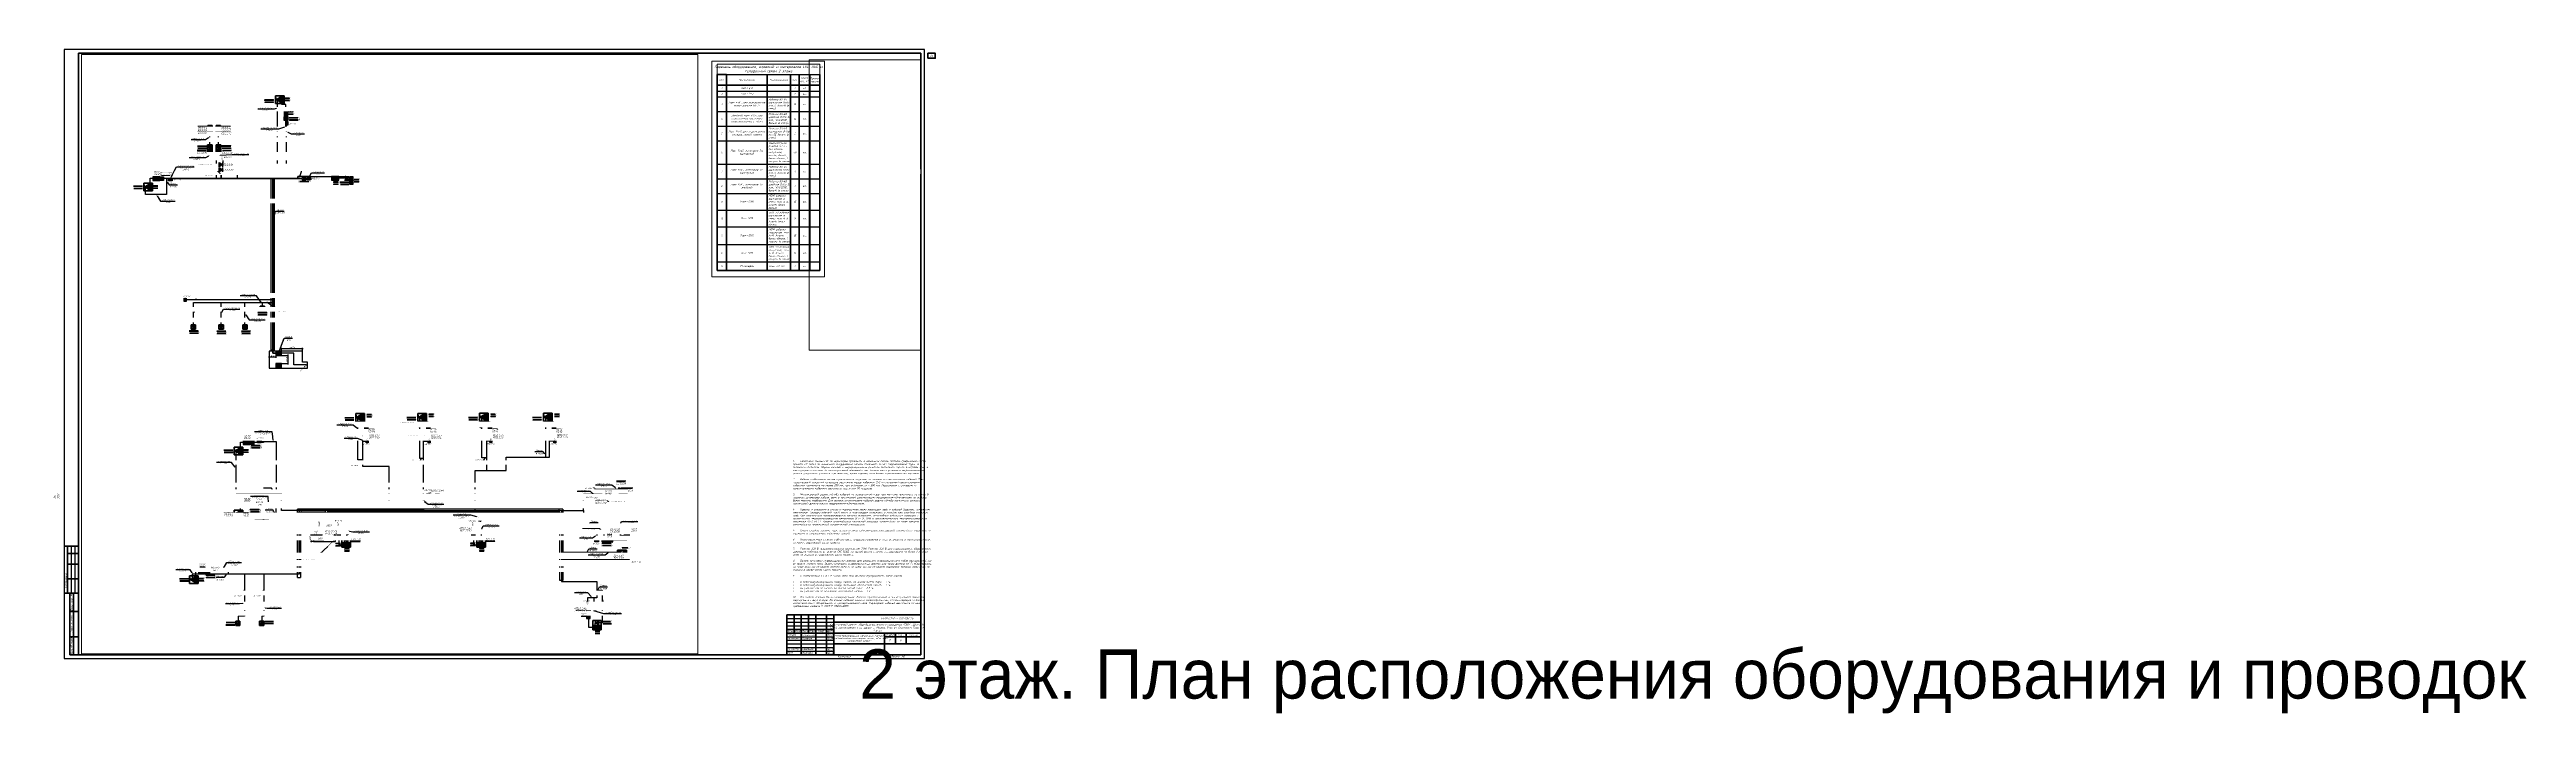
# Paper-space layout '06 План расположения оборудования и кабельных трасс на 2 этаже' of a CAD drawing. Extents: x -20 to 3403, y -76 to 841.
# The model-space entities are those that its viewports show. They can reach past a viewport. Long polylines and large blocks are cut down to what shows.
import ezdxf
from ezdxf import colors
from ezdxf.entities.mleader import LeaderData, LeaderLine
from ezdxf.enums import TextEntityAlignment as Align
from ezdxf.math import Vec2, Vec3

# ---------------------------------------------------------------- set-up
doc = ezdxf.new("R2018")
doc.units = 0
doc.header["$LTSCALE"] = 100
doc.set_wipeout_variables(frame=1)
doc.header["$PDMODE"] = 1
doc.header["$PDSIZE"] = 200
doc.linetypes.add('HIDDEN2', pattern=[4.7625, 3.175, -1.5875])
doc.layers.get('Defpoints').update_dxf_attribs({"color": 42})
for name, color, linetype, lineweight in [('13_АПС_кабели', 1, 'Continuous', 30), ('АП_АСУ_ОсновнаяТолстая', 7, 'Continuous', 30), ('АП_АСУ_ОсновнаяТонкая', 7, 'Continuous', 25), ('ОС', 5, 'Continuous', 30), ('СКС-РОЗЕТКИ', 7, 'Continuous', 50), ('СС_Выноски', 7, 'Continuous', 15), ('СС_СКК_Лоток', 170, 'Continuous', 30), ('СС_СКС_Кабель', 6, 'Continuous', 30), ('СС_СКС_Оборудование', 6, 'Continuous', 30), ('СС_Схема', 7, 'Continuous', 30)]:
    doc.layers.add(name, color=color, linetype=linetype, lineweight=lineweight)
doc.styles.add('1ISOCPEUR', font='isocpeui.ttf', dxfattribs={"height": 250})
doc.styles.add('BRAZEN-txt', font='isocpeui.ttf')
doc.styles.get("Standard").update_dxf_attribs({"font": 'arial.ttf'})
doc.linetypes.add('Рабочее в трубе  _о_о_', pattern='A,5,2,[133,ltypeshp.shx,S=0.4,R=0,X=0,Y=0.75],3', length=10)
doc.dimstyles.new('BRAZEN-Размеры_осевые', dxfattribs={"dimscale": 0, "dimtxt": 350, "dimasz": 150, "dimexe": 100, "dimexo": 100, "dimgap": 70, "dimtad": 1, "dimdec": 0, "dimzin": 0, "dimdsep": 46, "dimtxsty": 'BRAZEN-txt', "dimblk": 'ARCHTICK', "dimcen": 1, "dimdle": 100, "dimadec": 0, "dimazin": 0, "dimtfac": 1, "dimtdec": 0, "dimtofl": 0, "dimtmove": 1, "dimatfit": 3, "dimfxl": 1, "dimtolj": 1, "dimtzin": 0, "dimarcsym": 0})

# ---------------------------------------------------------------- blocks, each defined once
blk = doc.blocks.new('*U266')
at = {"linetype": 'Continuous', "lineweight": 25}
for p, q in [((1189, 841), (0, 841)), ((0, 841), (0, 0)), ((1189, 0), (1189, 841)), ((10, 155), (10, 90)), ((15, 155), (15, 90)), ((999, 55), (1064, 55)), ((999, 50), (1064, 50)), ((999, 45), (1064, 45)), ((0, 0), (1189, 0)), ((999, 30), (1064, 30)), ((999, 25), (1064, 25)), ((999, 20), (1064, 20)), ((999, 15), (1064, 15)), ((999, 10), (1064, 10))]:
    blk.add_line(p, q, dxfattribs=at)
at = {"linetype": 'Continuous', "lineweight": 60}
for p, q in [((1184, 836), (20, 836)), ((20, 836), (20, 5)), ((1184, 5), (1184, 836)), ((20, 155), (0, 155)), ((5, 155), (5, 90)), ((20, 145), (5, 145)), ((20, 130), (5, 130)), ((20, 110), (5, 110)), ((20, 90), (0, 90)), ((8, 90), (8, 5)), ((13, 90), (13, 5)), ((8, 65), (20, 65)), ((999, 60), (1184, 60)), ((999, 5), (999, 60)), ((999, 40), (1064, 40)), ((999, 35), (1184, 35)), ((1009, 60), (1009, 35)), ((1019, 60), (1019, 5)), ((1029, 60), (1029, 35)), ((1039, 60), (1039, 5)), ((1054, 60), (1054, 5)), ((1064, 5), (1064, 60)), ((1064, 50), (1184, 50)), ((1134, 35), (1134, 5)), ((1149, 35), (1149, 20)), ((1164, 35), (1164, 20)), ((1184, 5), (1184, 60)), ((8, 30), (20, 30)), ((8, 5), (20, 5)), ((20, 5), (1184, 5)), ((1064, 20), (1184, 20)), ((1134, 30), (1184, 30))]:
    blk.add_line(p, q, dxfattribs=at)
at = {"linetype": 'Continuous', "lineweight": 40}
blk.add_line((1134, 5), (1134, 35), dxfattribs=at)
at = {"lineweight": 60}
blk.add_lwpolyline([(1194, 829), (1204, 829), (1204, 836), (1194, 836)], close=True, dxfattribs=at)
at = {"linetype": 'Continuous', "rotation": 90, "style": '1ISOCPEUR'}
for s, insert, char_height, width, attachment_point in [('20_Главный_специалист_ВК', (-12.5, 176), 2.5, 19, 4), ('01.26', (-12.5, 215), 2.5, 10, 5), ('21_Главный_специалист_ЭОМ', (-7.5, 176), 2.5, 19, 4), ('01.26', (-7.5, 215), 2.5, 10, 5), ('01.26', (-2.5, 215), 2.5, 10, 5), ('Согласовано', (-17.5, 172.5), 3, 35, 5), ('Гл. спец ВК', (-12.5, 156), 2.5, 19, 4), ('01.26', (-12.5, 150), 2.5, 10, 5), ('Гл. спец ЭОМ', (-7.5, 156), 2.5, 19, 4), ('19_Главный_конструктор', (-7.5, 111), 2.5, 19, 4), ('01.26', (-7.5, 150), 2.5, 10, 5), ('18_Главный_специалист_ОВ', (-2.5, 111), 2.5, 19, 4), ('01.26', (-2.5, 150), 2.5, 10, 5), ('17_ГАП', (-12.5, 111), 2.5, 19, 4), ('Гл. констр. ', (-7.5, 91), 2.5, 19, 4), ('Гл. спец ОВ', (-2.5, 91), 2.5, 19, 4), ('Согласовано', (2.5, 107.5), 2.5, 35, 5), ('ГАП', (-12.5, 91), 2.5, 19, 4), ('Взам. инв. №', (10.5, 77.5), 2.5, 25, 5), ('Подп. и дата', (10.5, 47.5), 2.5, 35, 5), ('Инв. № подл.', (10.5, 17.5), 2.5, 25, 5)]:
    blk.add_mtext(s, dxfattribs=dict(at, insert=insert, char_height=char_height, width=width, attachment_point=attachment_point))
at = {"char_height": 2.5, "attachment_point": 5, "style": '1ISOCPEUR'}
for s, insert, width in [('Изм.', (1004, 37.5), 10), ('Кол.уч', (1014, 37.5), 10), ('Лист', (1024, 37.5), 10), ('№док', (1034, 37.5), 10), ('Подп.', (1046.5, 37.5), 15), ('Дата', (1059, 37.5), 10), ('Стадия', (1141.5, 32.5), 15), ('Лист', (1156.5, 32.5), 15), ('Листов', (1174, 32.5), 20)]:
    blk.add_mtext(s, dxfattribs=dict(at, insert=insert, width=width))
at = {"linetype": 'Continuous', "char_height": 2.5, "style": '1ISOCPEUR'}
for s, insert, width, attachment_point in [('Капитальный ремонт общеобразовательного учреждения (ГБОУ «Школа № 429»), расположенного по адресу: г. Москва, 5-ая ул. Соколиной Горы д.14 1 этап', (1124, 42.5), 120, 5), ('16-25//Г-Р – СКС-ЛВС.ТФ', (1174, 55), 110, 6), ('Разраб.', (1000, 32.5), 19, 4), ('Проверил', (1000, 27.5), 19, 4), ('Н. контр.', (1000, 12.5), 19, 4), ('ГИП', (1000, 7.5), 19, 4), ('Силантьев', (1020, 32.5), 19, 4), ('Поляков', (1020, 27.5), 19, 4), ('Воробьев', (1020, 12.5), 19, 4), ('Маркова', (1020, 7.5), 19, 4), ('06.26', (1055.3, 32.5), 10, 4), ('06.26', (1055.3, 27.5), 10, 4), ('06.26', (1055.3, 12.5), 10, 4), ('06.26', (1055.3, 7.4), 10, 4), ('Копировал', (1078.5, 2.5), 25, 5), ('Р', (1141.5, 25), 15, 5), ('Формат', (1149.5, 2.5), 16, 5)]:
    blk.add_mtext(s, dxfattribs=dict(at, insert=insert, width=width, attachment_point=attachment_point))
at = {"linetype": 'Continuous', "insert": (1099, 27.5), "char_height": 2.5, "width": 70, "attachment_point": 5, "line_spacing_factor": 0.8, "style": '1ISOCPEUR'}
blk.add_mtext('«Структурированные кабельные системы. Локально-вычислительные сети», «Система телефонной связи»', dxfattribs=at)
at = {"style": '1ISOCPEUR'}
for tag, p in [('Сквозная_нумерация', (1199, 832.5)), ('Форма3_номер_листа', (1156.5, 25)), ('Форма3_количество_листов', (1174, 25))]:
    blk.add_attdef(tag, text='', height=2.5, dxfattribs=at).set_placement(p, align=Align.MIDDLE_CENTER)
blk.add_attdef('Форма3_дополнительный_шифр', text='', height=2.5, dxfattribs=at).set_placement((1174, 55), align=Align.MIDDLE_LEFT)
at = {"lineweight": 30, "flags": 104}
blk.add_attdef('Форма3_наименование_чертежа', text='', height=2.5, dxfattribs=at).set_placement((1099, 12.5), align=Align.MIDDLE_CENTER)
at = {"style": '1ISOCPEUR', "flags": 8}
blk.add_attdef('Формат', (1157.5, 1.5), '', height=2.5, dxfattribs=at)
blk.add_wipeout([(-20, 220), (-0.5, 220), (-0.5, 90), (-20, 90)])
blk = doc.blocks.new('*U66')
blk.add_hatch(color=256).paths.add_polyline_path([(-0.7, -0.7, 1), (0.7, 0.7, 1)])
blk.add_lwpolyline([(-0.7, -0.7, 0, 1.5, 0), (-2.8, -2.8, 2, 2, 0)], format="xyseb")
at = {"const_width": 0.5}
blk.add_lwpolyline([(-8.5, -8.5), (-2.8, -2.8)], dxfattribs=at)
blk = doc.blocks.new('2й этаж')
at = {"layer": 'СС_СКК_Лоток'}
for p, q in [((454800, -89345), (454800, -65597)), ((454800, -65597), (455200, -65597)), ((455200, -65597), (455201, -89345)), ((455201, -89345), (454800, -89345)), ((458442, -120752), (458442, -111307)), ((495092, -111307), (458442, -111307)), ((458842, -111802), (458442, -111802)), ((462381, -111707), (458842, -111707)), ((458842, -111707), (458842, -120752)), ((458924, -111707), (458924, -111307)), ((462299, -111707), (462299, -111307)), ((462381, -112550), (462381, -111707)), ((462381, -111817), (462781, -111817)), ((462781, -112550), (462381, -112550)), ((467289, -111707), (462781, -111707)), ((462781, -111707), (462781, -112550)), ((462858, -111707), (462858, -111307)), ((494692, -111707), (467289, -111707)), ((494608, -111707), (494608, -111307)), ((494692, -121156), (494692, -111707)), ((494692, -111802), (495092, -111802)), ((495092, -111307), (495092, -121156)), ((458442, -120752), (458842, -120752)), ((495092, -121156), (494692, -121156))]:
    blk.add_line(p, q, dxfattribs=at)
blk = doc.blocks.new('панель приема видеодомофона')
blk.add_wipeout([(0, 10), (7, 10), (7, 0), (0, 0)])
at = {"true_color": 0xffffff, "transparency": 33554687}
h = blk.add_hatch(color=7, dxfattribs=at)
h.dxf.hatch_style = 1
h.paths.add_polyline_path([(7, 10), (3.5, 10), (0, 10), (0, 5), (0, 0), (3.5, 0), (7, 0), (7, 5)])
h.paths.add_polyline_path([(3.1, 8.8), (3.1, 1.7), (0.8, 1.7), (0.8, 8.8)], flags=16)
h.paths.add_polyline_path([(3.6, 8.8), (6.6, 8.8), (6.6, 5.6), (3.6, 5.6)], flags=16)
h.paths.add_polyline_path([(4.5, 4.2, -1), (4, 4.2, -1)], flags=16)
h.paths.add_polyline_path([(5.4, 4.2, -1), (4.9, 4.2, -1)], flags=16)
h.paths.add_polyline_path([(6.4, 4.2, -1), (5.8, 4.2, -1)], flags=16)
h.paths.add_polyline_path([(4.5, 3.2, -1), (4, 3.2, -1)], flags=16)
h.paths.add_polyline_path([(5.4, 3.2, -1), (4.9, 3.2, -1)], flags=16)
h.paths.add_polyline_path([(6.4, 3.2, -1), (5.8, 3.2, -1)], flags=16)
h.paths.add_polyline_path([(4.5, 2.2, -1), (4, 2.2, -1)], flags=16)
h.paths.add_polyline_path([(5.4, 2.2, -1), (4.9, 2.2, -1)], flags=16)
h.paths.add_polyline_path([(6.4, 2.2, -1), (5.8, 2.2, -1)], flags=16)
h = blk.add_hatch(color=7, dxfattribs=at)
h.dxf.hatch_style = 1
h.paths.add_polyline_path([(3.1, 8.8), (0.8, 8.8), (0.8, 1.7), (3.1, 1.7)])
h.paths.add_polyline_path([(6.6, 8.8), (3.6, 8.8), (3.6, 5.6), (6.6, 5.6)])
h = blk.add_hatch(color=0)
h.dxf.hatch_style = 1
h.paths.add_polyline_path([(4, 4.2, 1), (4.5, 4.2, 1)])
h = blk.add_hatch(color=0)
h.dxf.hatch_style = 1
h.paths.add_polyline_path([(4, 3.2, 1), (4.5, 3.2, 1)])
h = blk.add_hatch(color=0)
h.dxf.hatch_style = 1
h.paths.add_polyline_path([(4, 2.2, 1), (4.5, 2.2, 1)])
h = blk.add_hatch(color=0)
h.dxf.hatch_style = 1
h.paths.add_polyline_path([(4.9, 4.2, 1), (5.4, 4.2, 1)])
h = blk.add_hatch(color=0)
h.dxf.hatch_style = 1
h.paths.add_polyline_path([(4.9, 3.2, 1), (5.4, 3.2, 1)])
h = blk.add_hatch(color=0)
h.dxf.hatch_style = 1
h.paths.add_polyline_path([(4.9, 2.2, 1), (5.4, 2.2, 1)])
h = blk.add_hatch(color=0)
h.dxf.hatch_style = 1
h.paths.add_polyline_path([(5.8, 4.2, 1), (6.4, 4.2, 1)])
h = blk.add_hatch(color=0)
h.dxf.hatch_style = 1
h.paths.add_polyline_path([(5.8, 3.2, 1), (6.4, 3.2, 1)])
h = blk.add_hatch(color=0)
h.dxf.hatch_style = 1
h.paths.add_polyline_path([(5.8, 2.2, 1), (6.4, 2.2, 1)])
at = {"color": 0, "lineweight": 30}
blk.add_lwpolyline([(0, 0), (3.5, 0), (7, 0), (7, 5), (7, 10), (3.5, 10), (0, 10), (0, 5)], close=True, dxfattribs=at)
at = {"color": 0}
for points in [[(0.8, 1.7), (3.1, 1.7), (3.1, 8.8), (0.8, 8.8)], [(3.6, 8.8), (6.6, 8.8), (6.6, 5.6), (3.6, 5.6)]]:
    blk.add_lwpolyline(points, close=True, dxfattribs=at)
for centre in [(4.3, 4.2), (4.3, 3.2), (4.3, 2.2), (5.2, 4.2), (5.2, 3.2), (5.2, 2.2), (6.1, 4.2), (6.1, 3.2), (6.1, 2.2)]:
    blk.add_circle(centre, 0.266, dxfattribs=at)
blk = doc.blocks.new('Розетки HDMI и USB')
at = {"true_color": 0xffffff, "transparency": 33554687}
h = blk.add_hatch(color=7, dxfattribs=at)
h.dxf.hatch_style = 1
h.paths.add_polyline_path([(237, 475), (0, 475), (0, 237), (237, 237)])
h.paths.add_polyline_path([(211, 388), (211, 348), (205, 348), (190, 331), (123, 331), (56, 331), (41, 348), (35, 348), (35, 388)], flags=16)
h = blk.add_hatch(color=7, dxfattribs=at)
h.dxf.hatch_style = 1
h.paths.add_polyline_path([(237, 237), (0, 237), (0, 0), (237, 0)])
h.paths.add_polyline_path([(197, 140), (197, 97), (41, 97), (41, 140)], flags=16)
h.paths.add_polyline_path([(197, 140), (41, 140), (41, 117), (197, 117)], flags=0)
h = blk.add_hatch(color=7, dxfattribs=at)
h.dxf.hatch_style = 1
h.paths.add_polyline_path([(211, 388), (35, 388), (35, 348), (41, 348), (56, 331), (123, 331), (190, 331), (205, 348), (211, 348)])
h = blk.add_hatch(color=7, dxfattribs=at)
h.dxf.hatch_style = 1
h.paths.add_polyline_path([(197, 140), (41, 140), (41, 117), (197, 117)])
at = {"true_color": 0x000000, "transparency": 33554687}
h = blk.add_hatch(color=18, dxfattribs=at)
h.dxf.hatch_style = 1
h.paths.add_polyline_path([(197, 117), (41, 117), (41, 97), (197, 97)])
at = {"layer": 'СС_СКС_Кабель', "color": 0}
for p, q in [((0, 475), (0, 0)), ((237, 475), (0, 475)), ((0, 237), (237, 237)), ((0, 0), (237, 0)), ((35, 388), (211, 388)), ((35, 388), (35, 348)), ((35, 348), (41, 348)), ((41, 348), (56, 331)), ((41, 140), (197, 140)), ((41, 97), (41, 140)), ((41, 117), (197, 117)), ((197, 97), (41, 97)), ((56, 331), (123, 331)), ((190, 331), (123, 331)), ((205, 348), (190, 331)), ((197, 140), (197, 97)), ((211, 348), (205, 348)), ((211, 388), (211, 348)), ((237, 0), (237, 475))]:
    blk.add_line(p, q, dxfattribs=at)
blk = doc.blocks.new('*U72')
at = {"color": 0}
for p, q in [((0, -38), (0, 462)), ((0, 462), (500, 462)), ((92, 76), (250, 348)), ((407, 348), (92, 348)), ((407, 76), (92, 76)), ((250, 348), (407, 76)), ((250, 76), (250, 348)), ((500, 462), (500, -38)), ((500, -38), (0, -38))]:
    blk.add_line(p, q, dxfattribs=at)
blk = doc.blocks.new('Розетка 1хRJ45')
at = {"true_color": 0xffffff, "transparency": 33554687}
h = blk.add_hatch(color=7, dxfattribs=at)
h.dxf.hatch_style = 1
h.paths.add_polyline_path([(273, 158), (0, 0), (273, -158)])
at = {"color": 0, "lineweight": 30}
for p, q in [((0, 0), (273, 158)), ((0, 158), (0, -158)), ((273, -158), (0, 0)), ((273, 158), (273, -158))]:
    blk.add_line(p, q, dxfattribs=at)
at = {"style": '1ISOCPEUR', "oblique": 15, "width": 0.8, "flags": 8}
blk.add_attdef('ПОЗ.', (311, -106), '', height=250, dxfattribs=at)
blk = doc.blocks.new('порт ШИ')
at = {"layer": 'АП_АСУ_ОсновнаяТонкая', "color": 3, "lineweight": 0, "ltscale": 50}
blk.add_lwpolyline([(-240, 462), (240, 462), (240, 0), (-240, 0)], close=True, dxfattribs=at)
at = {"layer": 'АП_АСУ_ОсновнаяТонкая', "color": 3, "lineweight": 0, "ltscale": 50, "rotation": 90}
blk.add_blockref('Розетка 1хRJ45', (0, 87), dxfattribs=at)
blk = doc.blocks.new('*U147')
at = {"true_color": 0xffffff, "transparency": 33554687}
h = blk.add_hatch(color=7, dxfattribs=at)
h.dxf.hatch_style = 1
h.paths.add_polyline_path([(0, 338), (0, 0), (599, 0), (599, 338)])
at = {"color": 0}
blk.add_lwpolyline([(0, 338), (599, 338), (599, 0), (0, 0)], close=True, dxfattribs=at)
at = {"color": 0, "insert": (13, 300), "char_height": 250, "attachment_point": 1, "style": '1ISOCPEUR'}
blk.add_mtext_dynamic_manual_height_columns('WiFi', width=599, gutter_width=1250, heights=[0], dxfattribs=at)
at = {"color": 18, "true_color": 0x000000, "style": '1ISOCPEUR'}
blk.add_attdef('НАЗВАНИЕ', (-403, -429), '', height=250, dxfattribs=at)
blk = doc.blocks.new('*U148')
at = {"true_color": 0xffffff, "transparency": 33554687}
h = blk.add_hatch(color=7, dxfattribs=at)
h.dxf.hatch_style = 1
h.paths.add_polyline_path([(0, 338), (0, 0), (599, 0), (599, 338)])
at = {"color": 0}
blk.add_lwpolyline([(0, 338), (599, 338), (599, 0), (0, 0)], close=True, dxfattribs=at)
at = {"color": 0, "insert": (13, 300), "char_height": 250, "attachment_point": 1, "style": '1ISOCPEUR'}
blk.add_mtext_dynamic_manual_height_columns('WiFi', width=599, gutter_width=1250, heights=[0], dxfattribs=at)
at = {"color": 18, "true_color": 0x000000, "style": '1ISOCPEUR'}
blk.add_attdef('НАЗВАНИЕ', (-1236, 137), '', height=250, dxfattribs=at)
blk = doc.blocks.new('*U117')
at = {"true_color": 0xffffff, "transparency": 33554687}
h = blk.add_hatch(color=7, dxfattribs=at)
h.dxf.hatch_style = 1
h.paths.add_polyline_path([(0, 338), (0, 0), (599, 0), (599, 338)])
at = {"color": 0}
blk.add_lwpolyline([(0, 338), (599, 338), (599, 0), (0, 0)], close=True, dxfattribs=at)
at = {"color": 0, "insert": (13, 300), "char_height": 250, "attachment_point": 1, "style": '1ISOCPEUR'}
blk.add_mtext_dynamic_manual_height_columns('WiFi', width=599, gutter_width=1250, heights=[0], dxfattribs=at)
at = {"color": 18, "true_color": 0x000000, "style": '1ISOCPEUR'}
blk.add_attdef('НАЗВАНИЕ', (-337, 991), '', height=250, dxfattribs=at)
blk = doc.blocks.new('*U255')
at = {"true_color": 0xffffff, "transparency": 33554687}
h = blk.add_hatch(color=7, dxfattribs=at)
h.dxf.hatch_style = 1
h.paths.add_polyline_path([(0, 338), (0, 0), (599, 0), (599, 338)])
at = {"color": 0}
blk.add_lwpolyline([(0, 338), (599, 338), (599, 0), (0, 0)], close=True, dxfattribs=at)
at = {"color": 0, "insert": (13, 300), "char_height": 250, "attachment_point": 1, "style": '1ISOCPEUR'}
blk.add_mtext_dynamic_manual_height_columns('WiFi', width=599, gutter_width=1250, heights=[0], dxfattribs=at)
at = {"color": 18, "true_color": 0x000000, "style": '1ISOCPEUR'}
blk.add_attdef('НАЗВАНИЕ', (-297, 500), '', height=250, dxfattribs=at)
blk = doc.blocks.new('*U146')
at = {"true_color": 0xffffff, "transparency": 33554687}
h = blk.add_hatch(color=7, dxfattribs=at)
h.dxf.hatch_style = 1
h.paths.add_polyline_path([(0, 338), (0, 0), (599, 0), (599, 338)])
at = {"color": 0}
blk.add_lwpolyline([(0, 338), (599, 338), (599, 0), (0, 0)], close=True, dxfattribs=at)
at = {"color": 0, "insert": (13, 300), "char_height": 250, "attachment_point": 1, "style": '1ISOCPEUR'}
blk.add_mtext_dynamic_manual_height_columns('WiFi', width=599, gutter_width=1250, heights=[0], dxfattribs=at)
at = {"color": 18, "true_color": 0x000000, "style": '1ISOCPEUR'}
blk.add_attdef('НАЗВАНИЕ', (-322, 524), '', height=250, dxfattribs=at)
blk = doc.blocks.new('*U142')
at = {"true_color": 0xffffff, "transparency": 33554687}
h = blk.add_hatch(color=7, dxfattribs=at)
h.dxf.hatch_style = 1
h.paths.add_polyline_path([(0, 338), (0, 0), (599, 0), (599, 338)])
at = {"color": 0}
blk.add_lwpolyline([(0, 338), (599, 338), (599, 0), (0, 0)], close=True, dxfattribs=at)
at = {"color": 0, "insert": (13, 300), "char_height": 250, "attachment_point": 1, "style": '1ISOCPEUR'}
blk.add_mtext_dynamic_manual_height_columns('WiFi', width=599, gutter_width=1250, heights=[0], dxfattribs=at)
at = {"color": 18, "true_color": 0x000000, "style": '1ISOCPEUR'}
blk.add_attdef('НАЗВАНИЕ', (-218, 613), '', height=250, dxfattribs=at)
blk = doc.blocks.new('*U143')
at = {"true_color": 0xffffff, "transparency": 33554687}
h = blk.add_hatch(color=7, dxfattribs=at)
h.dxf.hatch_style = 1
h.paths.add_polyline_path([(0, 338), (0, 0), (599, 0), (599, 338)])
at = {"color": 0}
blk.add_lwpolyline([(0, 338), (599, 338), (599, 0), (0, 0)], close=True, dxfattribs=at)
at = {"color": 0, "insert": (13, 300), "char_height": 250, "attachment_point": 1, "style": '1ISOCPEUR'}
blk.add_mtext_dynamic_manual_height_columns('WiFi', width=599, gutter_width=1250, heights=[0], dxfattribs=at)
at = {"color": 18, "true_color": 0x000000, "style": '1ISOCPEUR'}
blk.add_attdef('НАЗВАНИЕ', (-305, 780), '', height=250, dxfattribs=at)
blk = doc.blocks.new('*U144')
at = {"true_color": 0xffffff, "transparency": 33554687}
h = blk.add_hatch(color=7, dxfattribs=at)
h.dxf.hatch_style = 1
h.paths.add_polyline_path([(0, 338), (0, 0), (599, 0), (599, 338)])
at = {"color": 0}
blk.add_lwpolyline([(0, 338), (599, 338), (599, 0), (0, 0)], close=True, dxfattribs=at)
at = {"color": 0, "insert": (13, 300), "char_height": 250, "attachment_point": 1, "style": '1ISOCPEUR'}
blk.add_mtext_dynamic_manual_height_columns('WiFi', width=599, gutter_width=1250, heights=[0], dxfattribs=at)
at = {"color": 18, "true_color": 0x000000, "style": '1ISOCPEUR'}
blk.add_attdef('НАЗВАНИЕ', (663, 963), '', height=250, dxfattribs=at)
blk = doc.blocks.new('*U145')
at = {"true_color": 0xffffff, "transparency": 33554687}
h = blk.add_hatch(color=7, dxfattribs=at)
h.dxf.hatch_style = 1
h.paths.add_polyline_path([(0, 338), (0, 0), (599, 0), (599, 338)])
at = {"color": 0}
blk.add_lwpolyline([(0, 338), (599, 338), (599, 0), (0, 0)], close=True, dxfattribs=at)
at = {"color": 0, "insert": (13, 300), "char_height": 250, "attachment_point": 1, "style": '1ISOCPEUR'}
blk.add_mtext_dynamic_manual_height_columns('WiFi', width=599, gutter_width=1250, heights=[0], dxfattribs=at)
at = {"color": 18, "true_color": 0x000000, "style": '1ISOCPEUR'}
blk.add_attdef('НАЗВАНИЕ', (131, -121), '', height=250, dxfattribs=at)
blk = doc.blocks.new('*U149')
at = {"true_color": 0xffffff, "transparency": 33554687}
h = blk.add_hatch(color=7, dxfattribs=at)
h.dxf.hatch_style = 1
h.paths.add_polyline_path([(0, 338), (0, 0), (599, 0), (599, 338)])
at = {"color": 0}
blk.add_lwpolyline([(0, 338), (599, 338), (599, 0), (0, 0)], close=True, dxfattribs=at)
at = {"color": 0, "insert": (13, 300), "char_height": 250, "attachment_point": 1, "style": '1ISOCPEUR'}
blk.add_mtext_dynamic_manual_height_columns('WiFi', width=599, gutter_width=1250, heights=[0], dxfattribs=at)
at = {"color": 18, "true_color": 0x000000, "style": '1ISOCPEUR'}
blk.add_attdef('НАЗВАНИЕ', (689, 991), '', height=250, dxfattribs=at)
blk = doc.blocks.new('*U150')
at = {"true_color": 0xffffff, "transparency": 33554687}
h = blk.add_hatch(color=7, dxfattribs=at)
h.dxf.hatch_style = 1
h.paths.add_polyline_path([(0, 338), (0, 0), (599, 0), (599, 338)])
at = {"color": 0}
blk.add_lwpolyline([(0, 338), (599, 338), (599, 0), (0, 0)], close=True, dxfattribs=at)
at = {"color": 0, "insert": (13, 300), "char_height": 250, "attachment_point": 1, "style": '1ISOCPEUR'}
blk.add_mtext_dynamic_manual_height_columns('WiFi', width=599, gutter_width=1250, heights=[0], dxfattribs=at)
at = {"color": 18, "true_color": 0x000000, "style": '1ISOCPEUR'}
blk.add_attdef('НАЗВАНИЕ', (719, 728), '', height=250, dxfattribs=at)
blk = doc.blocks.new('*U65')
blk.add_hatch(color=256).paths.add_polyline_path([(-0.7, -0.7, 1), (0.7, 0.7, 1)])
at = {"const_width": 0.5}
blk.add_lwpolyline([(0.5, 0.5), (6.4, 6.4)], dxfattribs=at)
blk.add_lwpolyline([(8.5, 8.5, 0, 1.5, 0), (6.4, 6.4, 2, 2, 0)], format="xyseb")
blk = doc.blocks.new('*U71')
at = {"true_color": 0xffffff, "transparency": 33554687}
h = blk.add_hatch(color=7, dxfattribs=at)
h.dxf.hatch_style = 1
h.paths.add_polyline_path([(157, 273), (0, 273), (157, 0)])
h.paths.add_polyline_path([(315, 273), (157, 273), (157, 0)])
at = {"color": 0}
for p, q in [((0, 273), (315, 273)), ((157, 0), (0, 273)), ((0, 0), (315, 0)), ((315, 273), (157, 0)), ((157, 273), (157, 0))]:
    blk.add_line(p, q, dxfattribs=at)
blk = doc.blocks.new('Модуль на 1 RJ')
at = {"true_color": 0xffffff}
h = blk.add_hatch(color=7, dxfattribs=at)
h.dxf.hatch_style = 1
h.paths.add_polyline_path([(0, 250), (-289, 250), (0, -250)])
at = {"color": 0, "lineweight": 30}
for p, q in [((-289, 250), (0, 250)), ((0, -250), (-289, 250)), ((0, 250), (0, -250)), ((-289, -250), (0, -250))]:
    blk.add_line(p, q, dxfattribs=at)
blk = doc.blocks.new('соед. коробка')
at = {"layer": 'ОС'}
h = blk.add_hatch(color=0, dxfattribs=at)
h.dxf.hatch_style = 1
h.paths.add_polyline_path([(93.75, 0, 1), (-93.75, 0, 1)])
at = {"layer": 'ОС', "color": 0}
blk.add_circle((0, 0), 93.75, dxfattribs=at)
at = {"layer": 'ОС', "color": 0, "style": '1ISOCPEUR'}
blk.add_attdef('ПАРАМЕТР', (-187.5, 150), '', height=112.5, dxfattribs=at)
blk = doc.blocks.new('шкаф ТШ 2')
at = {"true_color": 0xffffff, "transparency": 33554684}
h = blk.add_hatch(color=7, dxfattribs=at)
h.dxf.hatch_style = 1
h.paths.add_polyline_path([(341, 300), (-341, 300), (-341, -300), (341, -300)])
h.paths.add_polyline_path([(-341, 300), (-459, 300), (-459, -300), (-341, -300)])
at = {"layer": 'СС_СКС_Оборудование', "color": 180}
blk.add_line((-341, 300), (-341, -300), dxfattribs=at)
blk.add_lwpolyline([(341, 300), (-459, 300), (-459, -300), (341, -300)], close=True, dxfattribs=at)
at = {"layer": 'СС_СКС_Кабель', "rotation": 180}
blk.add_blockref('соед. коробка', (0, 0), dxfattribs=at)
blk = doc.blocks.new('ТШ СБ 2')
at = {"true_color": 0xffffff, "transparency": 33554684}
h = blk.add_hatch(color=7, dxfattribs=at)
h.dxf.hatch_style = 1
h.paths.add_polyline_path([(300, 327), (-300, 327), (-300, -327), (300, -327)])
h.paths.add_polyline_path([(300, 473), (-300, 473), (-300, 327), (300, 327)])
at = {"layer": 'СС_СКС_Оборудование', "color": 7}
blk.add_line((-300, 327), (300, 327), dxfattribs=at)
blk.add_lwpolyline([(-300, 473), (-300, -327), (300, -327), (300, 473)], close=True, dxfattribs=at)
at = {"insert": (0, 0), "char_height": 225, "attachment_point": 5, "style": '1ISOCPEUR'}
blk.add_mtext_dynamic_manual_height_columns('ТШ СБ', width=2.5, gutter_width=12.5, heights=[0], dxfattribs=at)
blk = doc.blocks.new('_ArchTick')
at = {"color": 0, "linetype": 'ByBlock', "const_width": 0.15}
blk.add_lwpolyline([(-0.5, -0.5), (0.5, 0.5)], dxfattribs=at)
blk = doc.blocks.new('*D151')
at = {"layer": 'Defpoints', "color": 0, "transparency": 16777216}
for p in [(461245, -114889), (461245, -115481), (461845, -114889)]:
    blk.add_point(p, dxfattribs=at)
at = {"layer": 'СС_СКК_Лоток', "color": 0, "linetype": 'Continuous', "lineweight": -2, "transparency": 16777216}
for p, q in [((461945, -115481), (461145, -115481)), ((461245, -114989), (461245, -115581)), ((461845, -114989), (461845, -115581))]:
    blk.add_line(p, q, dxfattribs=at)
at = {"layer": 'СС_СКК_Лоток', "color": 0, "lineweight": -2, "transparency": 16777216, "xscale": 150, "yscale": 150, "zscale": 150, "rotation": 180}
blk.add_blockref('_ArchTick', (461245, -115481), dxfattribs=at)
at = {"layer": 'СС_СКК_Лоток', "color": 0, "lineweight": -2, "transparency": 16777216, "xscale": 150, "yscale": 150, "zscale": 150}
blk.add_blockref('_ArchTick', (461845, -115481), dxfattribs=at)
at = {"layer": 'СС_СКК_Лоток', "color": 0, "lineweight": 0, "transparency": 16777216, "insert": (461545, -115346), "char_height": 250, "width": 731.08, "attachment_point": 5, "style": '1ISOCPEUR'}
blk.add_mtext('\\A1;600', dxfattribs=at)
blk = doc.blocks.new('*D152')
at = {"layer": 'Defpoints', "color": 0, "transparency": 16777216}
for p in [(460309, -115789), (461545, -114889), (462162, -115789)]:
    blk.add_point(p, dxfattribs=at)
at = {"layer": 'СС_СКК_Лоток', "color": 0, "linetype": 'Continuous', "lineweight": -2, "transparency": 16777216}
for p, q in [((461445, -114889), (460209, -114889)), ((462062, -115789), (460209, -115789)), ((460309, -114789), (460309, -115889))]:
    blk.add_line(p, q, dxfattribs=at)
at = {"layer": 'СС_СКК_Лоток', "color": 0, "lineweight": -2, "transparency": 16777216, "xscale": 150, "yscale": 150, "zscale": 150}
for p, rotation in [((460309, -114889), 90), ((460309, -115789), 270)]:
    blk.add_blockref('_ArchTick', p, dxfattribs=dict(at, rotation=rotation))
at = {"layer": 'СС_СКК_Лоток', "color": 0, "lineweight": 0, "transparency": 16777216, "insert": (460174, -115339), "char_height": 250, "width": 731.08, "attachment_point": 5, "rotation": 90, "style": '1ISOCPEUR'}
blk.add_mtext('\\A1;900', dxfattribs=at)
blk = doc.blocks.new('*D153')
at = {"layer": 'Defpoints', "color": 0, "transparency": 16777216}
for p in [(461545, -112670), (462145, -112670), (461845, -114089)]:
    blk.add_point(p, dxfattribs=at)
at = {"layer": 'СС_СКК_Лоток', "color": 0, "linetype": 'Continuous', "lineweight": -2, "transparency": 16777216}
for p, q in [((462045, -112670), (461445, -112670)), ((461545, -114189), (461545, -112570)), ((461745, -114089), (461445, -114089))]:
    blk.add_line(p, q, dxfattribs=at)
at = {"layer": 'СС_СКК_Лоток', "color": 0, "lineweight": -2, "transparency": 16777216, "xscale": 150, "yscale": 150, "zscale": 150}
for p, rotation in [((461545, -112670), 90), ((461545, -114089), 270)]:
    blk.add_blockref('_ArchTick', p, dxfattribs=dict(at, rotation=rotation))
at = {"layer": 'СС_СКК_Лоток', "color": 0, "lineweight": 0, "transparency": 16777216, "insert": (461410, -113380), "char_height": 250, "width": 731.08, "attachment_point": 5, "rotation": 90, "style": '1ISOCPEUR'}
blk.add_mtext('\\A1;1400', dxfattribs=at)
blk = doc.blocks.new('*D154')
at = {"layer": 'Defpoints', "color": 0, "transparency": 16777216}
for p in [(454530, -89465), (454530, -90291), (455430, -89465)]:
    blk.add_point(p, dxfattribs=at)
at = {"layer": 'СС_СКК_Лоток', "color": 0, "linetype": 'Continuous', "lineweight": -2, "transparency": 16777216}
for p, q in [((455530, -90291), (454430, -90291)), ((454530, -89565), (454530, -90391)), ((455430, -89565), (455430, -90391))]:
    blk.add_line(p, q, dxfattribs=at)
at = {"layer": 'СС_СКК_Лоток', "color": 0, "lineweight": -2, "transparency": 16777216, "xscale": 150, "yscale": 150, "zscale": 150, "rotation": 180}
blk.add_blockref('_ArchTick', (454530, -90291), dxfattribs=at)
at = {"layer": 'СС_СКК_Лоток', "color": 0, "lineweight": -2, "transparency": 16777216, "xscale": 150, "yscale": 150, "zscale": 150}
blk.add_blockref('_ArchTick', (455430, -90291), dxfattribs=at)
at = {"layer": 'СС_СКК_Лоток', "color": 0, "lineweight": 0, "transparency": 16777216, "insert": (454980, -90156), "char_height": 250, "width": 731.08, "attachment_point": 5, "style": '1ISOCPEUR'}
blk.add_mtext('\\A1;900', dxfattribs=at)
blk = doc.blocks.new('*D155')
at = {"layer": 'Defpoints', "color": 0, "transparency": 16777216}
for p in [(455830, -91210), (456130, -90065), (457095, -91210)]:
    blk.add_point(p, dxfattribs=at)
at = {"layer": 'СС_СКК_Лоток', "color": 0, "linetype": 'Continuous', "lineweight": -2, "transparency": 16777216}
for p, q in [((455930, -91210), (457195, -91210)), ((456230, -90065), (457195, -90065)), ((457095, -89965), (457095, -91310))]:
    blk.add_line(p, q, dxfattribs=at)
at = {"layer": 'СС_СКК_Лоток', "color": 0, "lineweight": -2, "transparency": 16777216, "xscale": 150, "yscale": 150, "zscale": 150}
for p, rotation in [((457095, -90065), 90), ((457095, -91210), 270)]:
    blk.add_blockref('_ArchTick', p, dxfattribs=dict(at, rotation=rotation))
at = {"layer": 'СС_СКК_Лоток', "color": 0, "lineweight": 0, "transparency": 16777216, "insert": (456960, -90638), "char_height": 250, "width": 731.08, "attachment_point": 5, "rotation": 90, "style": '1ISOCPEUR'}
blk.add_mtext('\\A1;1150', dxfattribs=at)
blk = doc.blocks.new('*D156')
at = {"layer": 'Defpoints', "color": 0, "transparency": 16777216}
for p in [(456230, -89145), (456230, -89765), (459100, -90238)]:
    blk.add_point(p, dxfattribs=at)
at = {"layer": 'СС_СКК_Лоток', "color": 0, "linetype": 'Continuous', "lineweight": -2, "transparency": 16777216}
for p, q in [((459200, -89145), (456130, -89145)), ((456230, -89665), (456230, -89045)), ((459100, -90138), (459100, -89045))]:
    blk.add_line(p, q, dxfattribs=at)
at = {"layer": 'СС_СКК_Лоток', "color": 0, "lineweight": -2, "transparency": 16777216, "xscale": 150, "yscale": 150, "zscale": 150, "rotation": 180}
blk.add_blockref('_ArchTick', (456230, -89145), dxfattribs=at)
at = {"layer": 'СС_СКК_Лоток', "color": 0, "lineweight": -2, "transparency": 16777216, "xscale": 150, "yscale": 150, "zscale": 150}
blk.add_blockref('_ArchTick', (459100, -89145), dxfattribs=at)
at = {"layer": 'СС_СКК_Лоток', "color": 0, "lineweight": 0, "transparency": 16777216, "insert": (457665, -89010), "char_height": 250, "width": 731.08, "attachment_point": 5, "style": '1ISOCPEUR'}
blk.add_mtext('\\A1;2850', dxfattribs=at)
blk = doc.blocks.new('_None')
blk = doc.blocks.new('_Dot')
at = {"color": 0, "linetype": 'ByBlock', "lineweight": -2}
blk.add_line((-0.5, 0), (-1, 0), dxfattribs=at)
at = {"color": 0, "linetype": 'ByBlock', "const_width": 0.5}
blk.add_lwpolyline([(-0.25, 0, 1), (0.25, 0, 1)], format="xyb", close=True, dxfattribs=at)
blk = doc.blocks.new('*D157')
at = {"layer": 'Defpoints', "color": 0, "transparency": 16777216}
for p in [(461847, -114311), (463680, -113718), (463680, -113850)]:
    blk.add_point(p, dxfattribs=at)
at = {"layer": 'СС_СКК_Лоток', "color": 0, "linetype": 'Continuous', "lineweight": -2, "transparency": 16777216}
for p, q in [((461745, -113723), (463780, -113717)), ((461846, -114211), (461845, -113623)), ((463680, -113750), (463679, -113618))]:
    blk.add_line(p, q, dxfattribs=at)
at = {"layer": 'СС_СКК_Лоток', "color": 0, "lineweight": -2, "transparency": 16777216, "xscale": 150, "yscale": 150, "zscale": 150}
for p, rotation in [((461845, -113723), 180.1693704552218), ((463680, -113718), 0.1693704552217915)]:
    blk.add_blockref('_ArchTick', p, dxfattribs=dict(at, rotation=rotation))
at = {"layer": 'СС_СКК_Лоток', "color": 0, "lineweight": 0, "transparency": 16777216, "insert": (462762, -113585), "char_height": 250, "width": 731.08, "attachment_point": 5, "rotation": 0.16937, "style": '1ISOCPEUR'}
blk.add_mtext('\\A1;1850', dxfattribs=at)
blk = doc.blocks.new('*U138')
at = {"true_color": 0xffffff, "transparency": 33554687}
h = blk.add_hatch(color=7, dxfattribs=at)
h.dxf.hatch_style = 1
h.paths.add_polyline_path([(0, 338), (0, 0), (599, 0), (599, 338)])
at = {"color": 0}
blk.add_lwpolyline([(0, 338), (599, 338), (599, 0), (0, 0)], close=True, dxfattribs=at)
at = {"color": 0, "insert": (13, 300), "char_height": 250, "attachment_point": 1, "style": '1ISOCPEUR'}
blk.add_mtext_dynamic_manual_height_columns('WiFi', width=599, gutter_width=1250, heights=[0], dxfattribs=at)
at = {"color": 18, "true_color": 0x000000, "style": '1ISOCPEUR'}
blk.add_attdef('НАЗВАНИЕ', (731, 630), '', height=250, dxfattribs=at)
blk = doc.blocks.new('*U119')
at = {"true_color": 0xffffff, "transparency": 33554687}
h = blk.add_hatch(color=7, dxfattribs=at)
h.dxf.hatch_style = 1
h.paths.add_polyline_path([(0, 338), (0, 0), (599, 0), (599, 338)])
at = {"color": 0}
blk.add_lwpolyline([(0, 338), (599, 338), (599, 0), (0, 0)], close=True, dxfattribs=at)
at = {"color": 0, "insert": (13, 300), "char_height": 250, "attachment_point": 1, "style": '1ISOCPEUR'}
blk.add_mtext_dynamic_manual_height_columns('WiFi', width=599, gutter_width=1250, heights=[0], dxfattribs=at)
at = {"color": 18, "true_color": 0x000000, "style": '1ISOCPEUR'}
blk.add_attdef('НАЗВАНИЕ', (-525, 502), '', height=250, dxfattribs=at)
blk = doc.blocks.new('*U139')
at = {"true_color": 0xffffff, "transparency": 33554687}
h = blk.add_hatch(color=7, dxfattribs=at)
h.dxf.hatch_style = 1
h.paths.add_polyline_path([(0, 338), (0, 0), (599, 0), (599, 338)])
at = {"color": 0}
blk.add_lwpolyline([(0, 338), (599, 338), (599, 0), (0, 0)], close=True, dxfattribs=at)
at = {"color": 0, "insert": (13, 300), "char_height": 250, "attachment_point": 1, "style": '1ISOCPEUR'}
blk.add_mtext_dynamic_manual_height_columns('WiFi', width=599, gutter_width=1250, heights=[0], dxfattribs=at)
at = {"color": 18, "true_color": 0x000000, "style": '1ISOCPEUR'}
blk.add_attdef('НАЗВАНИЕ', (813, 48), '', height=250, dxfattribs=at)
blk = doc.blocks.new('*U140')
at = {"true_color": 0xffffff, "transparency": 33554687}
h = blk.add_hatch(color=7, dxfattribs=at)
h.dxf.hatch_style = 1
h.paths.add_polyline_path([(0, 338), (0, 0), (599, 0), (599, 338)])
at = {"color": 0}
blk.add_lwpolyline([(0, 338), (599, 338), (599, 0), (0, 0)], close=True, dxfattribs=at)
at = {"color": 0, "insert": (13, 300), "char_height": 250, "attachment_point": 1, "style": '1ISOCPEUR'}
blk.add_mtext_dynamic_manual_height_columns('WiFi', width=599, gutter_width=1250, heights=[0], dxfattribs=at)
at = {"color": 18, "true_color": 0x000000, "style": '1ISOCPEUR'}
blk.add_attdef('НАЗВАНИЕ', (384, 444), '', height=250, dxfattribs=at)
blk = doc.blocks.new('*U141')
at = {"true_color": 0xffffff, "transparency": 33554687}
h = blk.add_hatch(color=7, dxfattribs=at)
h.dxf.hatch_style = 1
h.paths.add_polyline_path([(0, 338), (0, 0), (599, 0), (599, 338)])
at = {"color": 0}
blk.add_lwpolyline([(0, 338), (599, 338), (599, 0), (0, 0)], close=True, dxfattribs=at)
at = {"color": 0, "insert": (13, 300), "char_height": 250, "attachment_point": 1, "style": '1ISOCPEUR'}
blk.add_mtext_dynamic_manual_height_columns('WiFi', width=599, gutter_width=1250, heights=[0], dxfattribs=at)
at = {"color": 18, "true_color": 0x000000, "style": '1ISOCPEUR'}
blk.add_attdef('НАЗВАНИЕ', (780, 102), '', height=250, dxfattribs=at)
blk = doc.blocks.new('*T243')
at = {"color": 0, "lineweight": 50, "transparency": 16777216}
for p, q in [((0, -1438), (1300, -1438)), ((0, -1438), (0, -28530)), ((0, -2938), (14195, -2938)), ((1300, -1438), (1300, -28530)), ((6919, -1438), (6919, -28530)), ((10139, -1438), (10139, -28530)), ((11339, -1438), (11339, -28530)), ((12839, -1438), (12839, -28530)), ((14195, -1438), (14195, -28530)), ((0, -28530), (14195, -28530))]:
    blk.add_line(p, q, dxfattribs=at)
at = {"color": 0, "linetype": 'ByBlock', "lineweight": -2, "transparency": 16777216}
blk.add_line((1300, -1438), (14195, -1438), dxfattribs=at)
at = {"color": 0, "lineweight": -2, "transparency": 16777216}
for p, q in [((0, -3738), (14195, -3738)), ((0, -4538), (14195, -4538)), ((0, -6563), (14195, -6563)), ((0, -8563), (14195, -8563)), ((0, -10588), (14195, -10588)), ((0, -13838), (14195, -13838)), ((0, -15863), (14195, -15863)), ((0, -17863), (14195, -17863)), ((0, -20180), (14195, -20180)), ((0, -22497), (14195, -22497)), ((0, -24913), (14195, -24913)), ((0, -27330), (14195, -27330))]:
    blk.add_line(p, q, dxfattribs=at)
at = {"layer": 'Defpoints', "color": 8, "linetype": 'ByBlock', "lineweight": 0, "transparency": 16777216}
for p, q in [((0, 0), (14195, 0)), ((0, 0), (0, -1438)), ((14195, 0), (14195, -1438))]:
    blk.add_line(p, q, dxfattribs=at)
at = {"color": 0, "transparency": 16777216, "style": '1ISOCPEUR'}
for s, insert, char_height, width, attachment_point in [('Поз.', (650, -2188), 250, 900, 5), ('Перечень оборудования, изделий и материалов СКС, ЛВС и телефонной связи 2 этажа', (7097, -719), 350, 13794.54, 5), ('1', (650, -3338), 250, 900, 5), ('Обозначение', (4110, -2188), 250, 5219.44, 5), ('{\\C7;ТШ2.1 (СС)}', (4110, -3338), 250, 5219.44, 5), ('Наименование', (8529, -2188), 250, 2819.56, 5), ('Кол.', (10739, -2188), 250, 800, 5), ('1', (10739, -3338), 250, 800, 5), ('Масса ед., кг', (12089, -2188), 250, 1100, 5), ('шт.', (12089, -3338), 250, 1100, 5), ('Приме- чание', (13517, -2188), 250, 955.55, 5), ('3', (650, -5551), 250, 900, 5), ('2', (650, -4138), 250, 900, 5), ('Порт RJ45 для подключения точки доступа Wi-Fi', (4110, -5551), 250, 5219.44, 5), ('{\\C7;ТШ2.2 (СС)}', (4110, -4138), 250, 5219.44, 5), ('{\\fISOCPEUR|b0|i1|c204|p34;Розетка RJ-45 двойная Brite 5е кат., 10A/250В, белый (в стену)}', (7119, -7563), 250, 2819.56, 4), ('{\\fISOCPEUR|b0|i1|c204|p34;Розетка RJ-45 одинарная Brite кат.5E белый (в стену)}', (7119, -5551), 250, 2819.56, 4), ('18', (10739, -5551), 250, 800, 5), ('1', (10739, -4138), 250, 800, 5), ('шт.', (12089, -4138), 250, 1100, 5), ('шт.', (12089, -5551), 250, 1100, 5), ('5', (650, -9576), 250, 900, 5), ('4', (650, -7563), 250, 900, 5), ('Порт RJ45 для подключения интерактивной панели', (4110, -9576), 250, 5219.44, 5), ('Двойной порт RJ45 для подключения школьного информационного табло', (4110, -7563), 250, 5219.44, 5), ('{\\fISOCPEUR|b0|i1|c204|p34;Розетка RJ-45 одинарная Brite кат.5E белый (в стену)}', (7119, -9576), 250, 2819.56, 4), ('14', (10739, -7563), 250, 800, 5), ('2', (10739, -9576), 250, 800, 5), ('шт.', (12089, -7563), 250, 1100, 5), ('шт.', (12089, -9576), 250, 1100, 5), ('6', (650, -12213), 250, 900, 5), ('Порт RJ45, категория 5e, одинарный', (4110, -12213), 250, 5219.44, 5), ('{\\fISOCPEUR|b0|i1|c204|p34;Компьютерная розетка RJ-45 без шторки модульная, кат.5е, Avanti, белое облако, 1 модуль (в лючок)}', (7119, -12213), 250, 2819.56, 4), ('59', (10739, -12213), 250, 800, 5), ('шт.', (12089, -12213), 250, 1100, 5), ('8', (650, -16863), 250, 900, 5), ('7', (650, -14851), 250, 900, 5), ('Порт RJ45, категория 5e, одинарный', (4110, -14851), 250, 5219.44, 5), ('Порт RJ45, категория 5e, двойной', (4110, -16863), 250, 5219.44, 5), ('{\\fISOCPEUR|b0|i1|c204|p34;Розетка RJ-45 двойная Brite 5е кат., 10A/250В, белый (в стену)}', (7119, -16863), 250, 2819.56, 4), ('{\\fISOCPEUR|b0|i1|c204|p34;Розетка RJ-45 одинарная Brite кат.5E белый (в стену)}', (7119, -14851), 250, 2819.56, 4), ('3', (10739, -14851), 250, 800, 5), ('1', (10739, -16863), 250, 800, 5), ('шт.', (12089, -14851), 250, 1100, 5), ('шт.', (12089, -16863), 250, 1100, 5), ('9', (650, -19022), 250, 900, 5), ('Порт HDMI', (4110, -19022), 250, 5219.44, 5), ('{\\fISOCPEUR|b0|i1|c204|p34;HDMI розетка одинарная в стену, тип А-А, Avanti, белое облако}', (7119, -19022), 250, 2819.56, 4), ('{\\fISOCPEUR|b0|i1|c204|p34;USB 3.0 розетка одинарная в стену, тип А-А, Avanti, белое облако}', (7119, -21338), 250, 2819.56, 4), ('15', (10739, -19022), 250, 800, 5), ('шт.', (12089, -19022), 250, 1100, 5), ('10', (650, -21338), 250, 900, 5), ('11', (650, -23705), 250, 900, 5), ('Порт HDMI', (4110, -23705), 250, 5219.44, 5), ('Порт USB', (4110, -21338), 250, 5219.44, 5), ('{\\fISOCPEUR|b0|i1|c204|p34;HDMI розетка модульная, тип А-А, Avanti, белое облако, 1 модуль (в лючок)}', (7119, -23705), 250, 2819.56, 4), ('15', (10739, -21338), 250, 800, 5), ('15', (10739, -23705), 250, 800, 5), ('шт.', (12089, -21338), 250, 1100, 5), ('шт.', (12089, -23705), 250, 1100, 5), ('12', (650, -26122), 250, 900, 5), ('Порт USB', (4110, -26122), 250, 5219.44, 5), ('{\\fISOCPEUR|b0|i1|c204|p34;USB 3.0 розетка модульная, тип А-А, Avanti, белое облако, 1 модуль (в лючок) }', (7119, -26122), 250, 2819.56, 4), ('15', (10739, -26122), 250, 800, 5), ('шт.', (12089, -26122), 250, 1100, 5), ('13', (650, -27930), 250, 900, 5), ('IP-телефон ', (4110, -27930), 250, 5219.44, 5), ('{\\fISOCPEUR|b0|i1|c204|p34;Eltex VP-15P}', (7119, -27930), 250, 2819.56, 4), ('1', (10739, -27930), 250, 800, 5), ('шт.', (12089, -27930), 250, 1100, 5)]:
    blk.add_mtext(s, dxfattribs=dict(at, insert=insert, char_height=char_height, width=width, attachment_point=attachment_point))

msp = doc.modelspace()

# ---------------------------------------------------------------- linework, layer by layer
at = {"layer": 'СКС-РОЗЕТКИ', "color": 7, "linetype": 'HIDDEN2'}
for points in [[(455369.9, -54208.5), (456563.3, -54208.5), (456563.3, -55287.5), (455369.9, -55287.5)], [(446007.1, -61000.3), (446622.7, -61000.3), (446622.7, -62102.9), (446007.1, -62102.9)], [(447205.9, -61002.1), (447821.5, -61002.1), (447821.5, -62104.6), (447205.9, -62104.6)], [(437180.5, -66269.2), (438373.8, -66269.2), (438373.8, -67348.2), (437180.5, -67348.2)], [(466480, -98105.3), (467673.3, -98105.3), (467673.3, -99184.3), (466480, -99184.3)], [(475045, -98086.5), (476238.3, -98086.5), (476238.3, -99165.5), (475045, -99165.5)], [(483590, -98061.6), (484783.3, -98061.6), (484783.3, -99140.6), (483590, -99140.6)], [(492415, -98068.9), (493608.3, -98068.9), (493608.3, -99147.9), (492415, -99147.9)], [(449659.8, -102733.8), (450853.2, -102733.8), (450853.2, -103812.8), (449659.8, -103812.8)], [(502832.3, -108010.7), (504025.7, -108010.7), (504025.7, -109089.7), (502832.3, -109089.7)], [(449659.8, -111452.3), (450853.2, -111452.3), (450853.2, -112531.3), (449659.8, -112531.3)], [(464577.3, -115257.6), (465770.7, -115257.6), (465770.7, -116561.1), (464577.3, -116561.1)], [(483195.7, -115257.6), (484389.1, -115257.6), (484389.1, -116561.1), (483195.7, -116561.1)], [(503056.6, -113935.7), (504250, -113935.7), (504250, -115014.7), (503056.6, -115014.7)], [(443509.8, -120506.4), (444703.2, -120506.4), (444703.2, -121585.4), (443509.8, -121585.4)], [(450468.1, -126767.9), (450468.1, -127383.5), (449894.6, -127383.5), (449894.6, -126767.9)], [(499223, -126667.2), (500416.4, -126667.2), (500416.4, -127970.8), (499223, -127970.8)]]:
    msp.add_lwpolyline(points, close=True, dxfattribs=at)
for points, elevation in [([(446014.8, -58328.8), (446630.5, -58328.8), (446630.5, -59431.4), (446014.8, -59431.4)], 0), ([(447169.6, -58328.8), (447785.2, -58328.8), (447785.2, -59431.4), (447169.6, -59431.4)], 0), ([(453274.1, -83254.3), (453889.8, -83254.3), (453889.8, -83865.9), (453274.1, -83865.9)], 0.1), ([(443735.4, -85832.4), (444351, -85832.4), (444351, -86444), (443735.4, -86444)], 0.1), ([(447567.4, -85832.4), (448183.1, -85832.4), (448183.1, -86444), (447567.4, -86444)], 0.1), ([(450856.4, -85832.4), (451472, -85832.4), (451472, -86444), (450856.4, -86444)], 0.1), ([(453756.5, -126772.1), (453756.5, -127387.8), (453183.1, -127387.8), (453183.1, -126772.1)], -0.1)]:
    msp.add_lwpolyline(points, close=True, dxfattribs=dict(at, elevation=elevation))
at = {"layer": 'СС_СКК_Лоток', "color": 7}
for points in [[(454529.9, -89465.3), (454529.9, -91810.3), (459820, -91810.3), (459820, -91010.3), (459100.5, -91010.3), (459100.5, -89465.2), (454529.9, -89465.3)], [(460644.8, -112670.3), (460644.9, -115789.2), (463680, -115789.2), (463680, -113850.3), (463071.8, -113850.3), (463071.8, -112670.3), (460644.8, -112670.4)]]:
    msp.add_lwpolyline(points, dxfattribs=at)
at = {"layer": 'СС_СКС_Кабель'}
for points in [[(455429.9, -89765.3), (455000.5, -89765.3), (455000.5, -65627.9), (450125.5, -65627.9), (450125.5, -64803.1), (456894.2, -64803.1), (456894.2, -58831.8), (456829.9, -58831.8), (456829.9, -57613)], [(455429.9, -89765.3), (455000.5, -89765.3), (455000.5, -65627.9), (450125.5, -65627.9), (450125.5, -64803.1), (456894.2, -64803.1), (456894.2, -58269.4)], [(455429.9, -89765.3), (455000.5, -89765.3), (455000.5, -65627.9), (447873.3, -65627.9), (447873.3, -64709.1), (448101.6, -64709.1), (448101.6, -63980.8), (447873.3, -63980.8), (447873.3, -63855.5)], [(455429.9, -89765.3), (455000.5, -89765.3), (455000.5, -65627.9), (447873.3, -65627.9), (447873.3, -64570.1)], [(455429.9, -89765.3), (455000.5, -89765.3), (455000.5, -65627.9), (450125.5, -65627.9), (450125.5, -64803.1), (455679.2, -64803.1)], [(455429.9, -89765.3), (455000.5, -89765.3), (455000.5, -65627.9), (439918.1, -65627.9)], [(455429.9, -89765.3), (455000.5, -89765.3), (455000.5, -65627.9), (440341.8, -65627.9)], [(455429.9, -89765.3), (455000.5, -89765.3), (455000.5, -65627.9), (447217, -65627.9), (447217, -65099)], [(455429.9, -89765.3), (455000.5, -89765.3), (455000.5, -65627.9), (458491.1, -65627.9), (458491.1, -65369.6), (465248.4, -65369.6), (465248.4, -65761.7)], [(455429.9, -89765.3), (455000.5, -89765.3), (455000.5, -65627.9), (459080.1, -65627.9)], [(461744.9, -114089.2), (461744.9, -112919.1), (462631.2, -112919.1), (462631.2, -111476.1), (456232.4, -111476.1), (456232.4, -109139.7), (455513.3, -109139.7), (455513.3, -102001), (453745.9, -102001), (453745.9, -102109.9), (452397.5, -102109.9)], [(461744.9, -114089.2), (461744.9, -112919.1), (462631.2, -112919.1), (462631.2, -111476.1), (456232.4, -111476.1), (456232.4, -109139.7), (455513.3, -109139.7), (455513.3, -102001), (453384.7, -102001)], [(461744.9, -114089.2), (461744.9, -112919.1), (462631.2, -112919.1), (462631.2, -111476.1), (482990.1, -111476.1), (482990.1, -105967.9), (484595.6, -105967.9), (484595.6, -101216.2), (484800, -101216.2)], [(461744.9, -114089.2), (461744.9, -112919.1), (462631.2, -112919.1), (462631.2, -111476.1), (482990.1, -111476.1), (482990.1, -105967.9), (487256.8, -105967.9), (487256.8, -104120.5), (493249.4, -104120.5), (493249.4, -101223.4), (493625, -101223.4)], [(461744.9, -114089.2), (461744.9, -112919.1), (462631.2, -112919.1), (462631.2, -111476.1), (475822.9, -111476.1), (475822.9, -101241), (476255, -101241)], [(461744.9, -114089.2), (461744.9, -112919.1), (462631.2, -112919.1), (462631.2, -111476.1), (471079.3, -111476.1), (471079.3, -105411.9), (467438.9, -105411.9), (467438.9, -101259.9), (467690, -101259.9)], [(461744.9, -114089.2), (461744.9, -112919.1), (462631.2, -112919.1), (462631.2, -111476.1), (482990.1, -111476.1), (482990.1, -105967.9), (484595.6, -105967.9), (484595.6, -101872.5), (485017.8, -101872.5)], [(461744.9, -114089.2), (461744.9, -112919.1), (462631.2, -112919.1), (462631.2, -111476.1), (482990.1, -111476.1), (482990.1, -105967.9), (487256.8, -105967.9), (487256.8, -104120.5), (493249.4, -104120.5), (493249.4, -101879.7), (493842.8, -101879.7)], [(461744.9, -114089.2), (461744.9, -112919.1), (462631.2, -112919.1), (462631.2, -111476.1), (475822.9, -111476.1), (475822.9, -101897.4), (476472.8, -101897.4)], [(461744.9, -114089.2), (461744.9, -112919.1), (462631.2, -112919.1), (462631.2, -111476.1), (471079.3, -111476.1), (471079.3, -105411.9), (467438.9, -105411.9), (467438.9, -101916.2), (467907.8, -101916.2)], [(461744.9, -114089.2), (461744.9, -112919.1), (462631.2, -112919.1), (462631.2, -111476.1), (497941.8, -111476.1), (497941.8, -109240.5), (499561.8, -109240.5), (499561.8, -109603.2)], [(461744.9, -114089.2), (461744.9, -112919.1), (462631.2, -112919.1), (462631.2, -111476.1), (497941.8, -111476.1), (497941.8, -109240.5), (500547.9, -109240.5), (500547.9, -109385.3)], [(461744.9, -114089.2), (461744.9, -112919.1), (462631.2, -112919.1), (462631.2, -111476.1), (458629.1, -111476.1), (458629.1, -120273.9), (448897.7, -120273.9), (448897.7, -119773.6), (447515.4, -119773.6), (447515.4, -119882.6), (446247.5, -119882.6)], [(461744.9, -114089.2), (461744.9, -112919.1), (462631.2, -112919.1), (462631.2, -111476.1), (458629.1, -111476.1), (458629.1, -120273.9), (448897.7, -120273.9), (448897.7, -119773.6), (447234.7, -119773.6)], [(461744.9, -114089.2), (461744.9, -112919.1), (462631.2, -112919.1), (462631.2, -111476.1), (458639.7, -111476.1), (458639.7, -120273.9), (451080.5, -120273.9), (451080.5, -122290.3)], [(461744.9, -114089.2), (461744.9, -112919.1), (462631.2, -112919.1), (462631.2, -111476.1), (458629.1, -111476.1), (458629.1, -112001.1), (455486.7, -112001.1), (455486.7, -110720.1), (453535.8, -110720.1), (453535.8, -110828.5), (452397.5, -110828.5)], [(461744.9, -114089.2), (461744.9, -112919.1), (462631.2, -112919.1), (462631.2, -111476.1), (458629.1, -111476.1), (458629.1, -112001.1), (455486.7, -112001.1), (455486.7, -110720.1), (453384.7, -110720.1)], [(461744.9, -114089.2), (461744.9, -112919.1), (462631.2, -112919.1), (462631.2, -111476.1), (458629.1, -111476.1), (458629.1, -120273.9), (453752.9, -120273.9), (453752.9, -122290.3)], [(461744.9, -114088.9), (461744.9, -112919.1), (462631.2, -112919.1), (462631.2, -111475.9), (464794.8, -111476.1), (464794.8, -113361), (464162.1, -113361)], [(461744.9, -114088.9), (461744.9, -112919.1), (462631.2, -112919.1), (462631.6, -111475.9), (464794.8, -111476.1), (464794.8, -114090.2), (464380, -114090.2)], [(461744.9, -114088.9), (461744.9, -112919.1), (462631.2, -112919.1), (462631.2, -111475.9), (483434.3, -111476.1), (483434.3, -113361), (482780.5, -113361)], [(461744.9, -114088.9), (461744.9, -112919.1), (462631.2, -112919.1), (462631.2, -111475.9), (483434.3, -111476.1), (483434.3, -114090.1), (482998.4, -114090.1)], [(461744.9, -114089.2), (461744.9, -112919.1), (462631.2, -112919.1), (462631.2, -111476.1), (497941.8, -111476.1), (497941.8, -114306.5), (499786.1, -114306.5), (499786.1, -115528.2)], [(461744.9, -114089.2), (461744.9, -112919.1), (462631.2, -112919.1), (462631.2, -111476.1), (497941.8, -111476.1), (497941.8, -114306.5), (500772.2, -114306.5), (500772.2, -115310.3)], [(461744.9, -114089.2), (461744.9, -112919.1), (462631.2, -112919.1), (462631.2, -111476.1), (494898.6, -111476.1), (494898.6, -118255), (504273.5, -118255), (504275, -118487.5)], [(461744.9, -114089.2), (461744.9, -112919.1), (462631.2, -112919.1), (462631.2, -111476.1), (494898.6, -111476.1), (494898.6, -117260.6), (498455.8, -117260.6)], [(461744.9, -114089.2), (461744.9, -112919.1), (462631.2, -112919.1), (462631.2, -111476.1), (494898.6, -111476.1), (494898.6, -121285.3), (499783.3, -121285.3), (499784.8, -123557.4), (498516.1, -123557.4), (498516.1, -124097.8)], [(461744.9, -114089.2), (461744.9, -112919.1), (462631.2, -112919.1), (462631.2, -111476.1), (494898.6, -111476.1), (494898.6, -121285.3), (499783.3, -121285.3), (499784.8, -123557.4), (499374.8, -123557.4), (499374.8, -125167), (498875, -125167)], [(461744.9, -114089.2), (461744.9, -112919.1), (462631.2, -112919.1), (462631.2, -111476.1), (494898.6, -111476.1), (494898.6, -121285.3), (499783.3, -121285.3), (499784.8, -122503.8), (499921.1, -122503.8)], [(461744.9, -114088.9), (461744.9, -112919.1), (462631.2, -112919.1), (462631.2, -111476.1), (464794.8, -111476.1), (464794.8, -112915.5), (465383.8, -112915.5)]]:
    msp.add_lwpolyline(points, dxfattribs=at)
at = {"layer": 'СС_СКС_Кабель', "linetype": 'Рабочее в трубе  _о_о_', "ltscale": 100}
for points in [[(455679.2, -64803.1), (455679.2, -54871.2)], [(447217, -65099), (447217, -63007.6), (446326, -63007.6), (446326, -59080.5)], [(447217, -65099), (447217, -63007.6), (447517.4, -63007.6), (447526, -59092.6)], [(447217, -65099), (447217, -63007.6), (446326, -63007.6), (446326, -61835.3)], [(447217, -65099), (447217, -63007.6), (447517.4, -63007.6), (447526, -61835.3)], [(440341.8, -65627.9), (440341.8, -67845.6), (437439.8, -67845.6), (437439.8, -66905.8)], [(467438.9, -104510.4), (466789.3, -104510.4), (466789.3, -98768)], [(475822.9, -104293.6), (475354.3, -104293.6), (475354.3, -98749.2)], [(484595.6, -104222.3), (483899.3, -104222.3), (483899.3, -98724.3)], [(492724.3, -98675.4), (492724.3, -104120.5)], [(455513.3, -109139.7), (449969.1, -109139.7), (449969.1, -103396.4)], [(499561.8, -109240.5), (499561.8, -108529), (502891.6, -108529)], [(455486.7, -112001.1), (450219.1, -112001.1)], [(465383.8, -112915.5), (465383.8, -114854.3), (465179.4, -114854.3), (465179.4, -115459.3)], [(483734.8, -112986.8), (483797.8, -112986.8), (483797.8, -115459.3)], [(497941.8, -113654), (503365.9, -113654), (503365.9, -114309.7)], [(498455.8, -117260.6), (502809.7, -117260.6)], [(448897.7, -120273.9), (443852.5, -120273.9), (443852.5, -120861)], [(451080.5, -122290.3), (451080.5, -126095.2), (450226.3, -126095.2), (450226.3, -126916.9)], [(453752.9, -122290.3), (453752.9, -126095.2), (453512.8, -126095.2), (453512.8, -126916.9)], [(499921.1, -122503.8), (500536.9, -122503.8), (500536.9, -127013.3), (500077.8, -127013.3)]]:
    msp.add_lwpolyline(points, dxfattribs=at)
at = {"layer": 'СС_СКС_Кабель', "color": 67, "linetype": 'Рабочее в трубе  _о_о_', "true_color": 0x727430}
for points in [[(456829.9, -56113), (456831.9, -55431.5), (456250.6, -55431.5), (456250.6, -55226.8)], [(438061.2, -66287.5), (438063.1, -65605.9), (438418.1, -65605.9)], [(465620.2, -65597.2), (464134.3, -65595.8)], [(467940, -100009.9), (467941.9, -99328.3), (467360.7, -99328.3), (467360.7, -99123.7)], [(476505, -99991), (476506.9, -99309.5), (475925.7, -99309.5), (475925.7, -99104.8)], [(485050, -99966.2), (485051.9, -99284.6), (484470.7, -99284.6), (484470.7, -99079.9)], [(493875, -99973.4), (493876.9, -99291.8), (493295.7, -99291.8), (493295.7, -99087.2)], [(450540.5, -102752.1), (450542.4, -102070.5), (450897.5, -102070.5)], [(501797.9, -109635.3), (503713, -109635.3), (503713, -109029)], [(450540.5, -111470.7), (450542.4, -110789.1), (450897.5, -110789.1)], [(464130, -115340.2), (464130, -116218.8), (464654.4, -116218.8)], [(482748.4, -115340.1), (482748.4, -116218.8), (483272.8, -116218.8)], [(502022.2, -115560.3), (503937.3, -115560.3), (503937.3, -114954)], [(444390.5, -120524.7), (444392.4, -119843.2), (444747.5, -119843.2)], [(498625, -126417), (498625, -127628.5), (499300.2, -127628.5)]]:
    msp.add_lwpolyline(points, dxfattribs=at)
at = {"layer": 'СС_СКС_Кабель', "color": 6, "linetype": 'Рабочее в трубе  _о_о_', "ltscale": 100, "elevation": 0.1}
msp.add_lwpolyline([(453582, -83254.3), (453582, -82746.7), (454243.4, -82746.7)], dxfattribs=at)
at = {"layer": 'СС_Схема', "color": 3}
for points in [[(459636.4, -91392.8), (457944, -91392.8), (457944, -89765.3), (456229.9, -89765.3)], [(461844.9, -114497.8), (463480.8, -114497.8), (463470, -115545.9)]]:
    msp.add_lwpolyline(points, dxfattribs=at)

# ---------------------------------------------------------------- block references
for name, p, rotation in [('Модуль на 1 RJ', (455679.2, -54726.8), 270), ('Модуль на 1 RJ', (437489.8, -66787.5), 270), ('шкаф ТШ 2', (455771.1, -89765.3), 180), ('ТШ СБ 2', (455757, -91510.3), 270), ('Модуль на 1 RJ', (466789.3, -98623.7), 270), ('Модуль на 1 RJ', (475354.3, -98604.8), 270), ('Модуль на 1 RJ', (483899.3, -98579.9), 270), ('Модуль на 1 RJ', (492724.3, -98587.2), 270), ('Модуль на 1 RJ', (449969.1, -103252.1), 270), ('Модуль на 1 RJ', (503141.6, -108529), 270), ('Модуль на 1 RJ', (449969.1, -111970.7), 270), ('шкаф ТШ 2', (461544.9, -114548), 270), ('Модуль на 1 RJ', (465179.4, -115603.7), 270), ('Модуль на 1 RJ', (483797.8, -115603.7), 270), ('Модуль на 1 RJ', (503365.9, -114454), 270), ('Модуль на 1 RJ', (443819.1, -121024.7), 270), ('Модуль на 1 RJ', (450190.5, -127079.6, -0.1), 270), ('Модуль на 1 RJ', (453472.3, -127086.1, -0.1), 270), ('Модуль на 1 RJ', (499825.1, -127013.3), 270)]:
    msp.add_blockref(name, p, dxfattribs=dict(rotation=rotation))
at = {"xscale": -1, "rotation": 270}
for p in [(455679.2, -54726.8), (437489.8, -66787.5), (466789.3, -98623.7), (475354.3, -98604.8), (483899.3, -98579.9), (492724.3, -98587.2), (449969.1, -103252.1), (503141.6, -108529), (449969.1, -111970.7), (465179.4, -115603.7), (483797.8, -115603.7), (503365.9, -114454), (443819.1, -121024.7), (450190.5, -127079.6, -0.1), (453472.3, -127086.1, -0.1), (499825.1, -127013.3)]:
    msp.add_blockref('Модуль на 1 RJ', p, dxfattribs=at)
for name, p in [('Модуль на 1 RJ', (446323.1, -61280.6, -0.1)), ('Модуль на 1 RJ', (446323.1, -61827.9, -0.1)), ('Модуль на 1 RJ', (446330.9, -58609.1, -0.2)), ('Модуль на 1 RJ', (446330.9, -59156.4, -0.2)), ('Модуль на 1 RJ', (447485.6, -58609.1, -0.2)), ('Модуль на 1 RJ', (447485.6, -59156.4, -0.2)), ('Модуль на 1 RJ', (447521.9, -61282.4, -0.1)), ('Модуль на 1 RJ', (447521.9, -61829.6, -0.1)), ('2й этаж', (0, 0)), ('Модуль на 1 RJ', (453590.2, -83534.6)), ('Модуль на 1 RJ', (444051.4, -86112.7, 0)), ('Модуль на 1 RJ', (447883.5, -86112.7, 0)), ('Модуль на 1 RJ', (451172.4, -86112.7, 0)), ('ТШ СБ 2', (460944.9, -114562.1)), ('*T243', (442760, -141359.1))]:
    msp.add_blockref(name, p)
at = {"xscale": -1}
for p in [(446323.1, -61280.6, -0.1), (446323.1, -61827.9, -0.1), (446330.9, -58609.1, -0.2), (446330.9, -59156.4, -0.2), (447485.6, -58609.1, -0.2), (447485.6, -59156.4, -0.2), (447521.9, -61282.4, -0.1), (447521.9, -61829.6, -0.1), (453590.2, -83534.6), (444051.4, -86112.7, 0), (447883.5, -86112.7, 0), (451172.4, -86112.7, 0)]:
    msp.add_blockref('Модуль на 1 RJ', p, dxfattribs=at)
at = {"layer": 'АП_АСУ_ОсновнаяТонкая', "lineweight": 0, "xscale": 1.082443983823024, "yscale": 1.082443983823024, "zscale": 1.082443983823024}
for p in [(459339.5, -65845.3), (477745.3, -109404.4)]:
    msp.add_blockref('порт ШИ', p, dxfattribs=at)
at = {"layer": 'СС_СКК_Лоток', "color": 7, "xscale": 100, "yscale": 100, "zscale": 100}
for name, p in [('*U66', (459638, -91400.3)), ('*U66', (463456.8, -115595.9)), ('*U65', (463456.8, -115595.9))]:
    msp.add_blockref(name, p, dxfattribs=at)
at = {"layer": 'СС_СКС_Оборудование', "color": 180, "xscale": 2.106060307287632, "yscale": 2.106060307287632, "zscale": 2.106060307287632}
for p in [(456000.6, -55226.8), (456579.9, -57113), (437811.2, -67287.5), (465620.2, -66406), (467110.7, -99123.7), (475675.7, -99104.8), (484220.7, -99079.9), (493045.7, -99087.2), (467690, -101009.9), (476255, -100991), (484800, -100966.2), (493625, -100973.4), (450290.5, -103752.1), (503463, -109029), (450290.5, -112470.7), (463880, -115340.2), (482498.4, -115340.1), (503687.3, -114954), (444140.5, -121524.7), (498375, -126417)]:
    msp.add_blockref('Розетки HDMI и USB', p, dxfattribs=at)
at = {"layer": 'СС_СКС_Оборудование'}
for p in [(456579.9, -57575), (439418.1, -65857.2), (451897.5, -102321.8), (467690, -101471.8), (476255, -101453), (484800, -101428.1), (493625, -101435.3), (500297.9, -109847.2), (451897.5, -111040.4), (463880, -114302.1), (482498.4, -114302.1), (500522.2, -115772.2), (445747.5, -120094.5), (498375, -125378.9)]:
    msp.add_blockref('*U72', p, dxfattribs=at)
at = {"layer": 'СС_СКС_Оборудование', "color": 30}
ref = msp.add_blockref('*U145', (457079.9, -58269.4), dxfattribs=dict(at, xscale=0.8347245409015025, yscale=0.8347245409015025, zscale=0.8347245409015025, rotation=90))
ref.add_attrib('НАЗВАНИЕ', 'W2.2.1.1', (457181.1, -58159.8), dxfattribs={"layer": '0', "color": 18, "true_color": 0x000000, "height": 208.68, "style": '1ISOCPEUR'})
ref = msp.add_blockref('*U140', (447850.5, -62476.7, 0.1), dxfattribs=dict(at, xscale=0.8347245409015025, yscale=0.8347245409015025, zscale=0.8347245409015025, rotation=270))
ref.add_attrib('НАЗВАНИЕ', 'W2.2.1.4', (448221.5, -62797.4, 0.1), dxfattribs={"layer": '0', "color": 18, "true_color": 0x000000, "height": 208.68, "style": '1ISOCPEUR'})
at = {"layer": 'СС_СКС_Оборудование', "color": 180, "xscale": 2.106060307287632, "yscale": 2.106060307287632, "zscale": 2.106060307287632}
for p, rotation in [((439418.1, -65895.3), 90), ((464134.3, -65845.3), 90), ((451897.5, -102359.9), 90), ((500797.9, -109385.3), 270), ((451897.5, -111078.5), 90), ((464654.4, -115968.8), 270), ((483272.8, -115968.8), 270), ((445747.5, -120132.6), 90), ((499300.2, -127378.5), 270)]:
    msp.add_blockref('Розетки HDMI и USB', p, dxfattribs=dict(at, rotation=rotation))
at = {"layer": 'СС_СКС_Оборудование', "color": 30, "xscale": 0.8347245409015025, "yscale": 0.8347245409015025, "zscale": 0.8347245409015025}
for name, p, values in [('*U139', (440590, -65942.1), {'НАЗВАНИЕ': 'W2.2.1.3'}), ('*U141', (459760.9, -65812), {'НАЗВАНИЕ': 'W2.2.1.5'}), ('*U142', (452884.7, -102142.1), {'НАЗВАНИЕ': 'W2.1.1.8'}), ('*U119', (476318.9, -109201.4), {'НАЗВАНИЕ': 'W2.1.1.11'}), ('*U255', (452884.7, -110861.2), {'НАЗВАНИЕ': 'W2.1.1.9'}), ('*U148', (499311.8, -109885.3), {'НАЗВАНИЕ': 'W2.1.1.3'}), ('*U147', (499536.1, -115810.3), {'НАЗВАНИЕ': 'W2.1.1.2'}), ('*U146', (446734.7, -119914.7), {'НАЗВАНИЕ': 'W2.1.1.10'})]:
    msp.add_blockref(name, p, dxfattribs=at).add_auto_attribs(values)
at = {"layer": 'СС_СКС_Оборудование', "color": 7, "xscale": 1.832857997427302, "yscale": 1.832857997427302, "zscale": 1.832857997427302, "rotation": 180}
msp.add_blockref('*U71', (465537.1, -65406), dxfattribs=at)
at = {"layer": 'СС_СКС_Оборудование', "color": 30}
ref = msp.add_blockref('*U138', (443039.4, -82620.2), dxfattribs=dict(at, xscale=0.8347245409015025, yscale=0.8347245409015025, zscale=0.8347245409015025, rotation=90))
ref.add_attrib('НАЗВАНИЕ', 'W2.2.1.2', (442513.8, -82010.1), dxfattribs={"layer": '0', "color": 18, "true_color": 0x000000, "height": 208.68, "style": '1ISOCPEUR'})
ref = msp.add_blockref('*U117', (468190, -102166.2), dxfattribs=dict(at, xscale=0.8347245409015025, yscale=0.8347245409015025, zscale=0.8347245409015025, rotation=90))
ref.add_attrib('НАЗВАНИЕ', 'W2.1.1.7', (467362.6, -102447.6), dxfattribs={"layer": '0', "color": 18, "true_color": 0x000000, "height": 208.68, "style": '1ISOCPEUR'})
ref = msp.add_blockref('*U117', (476755, -102147.4), dxfattribs=dict(at, xscale=0.8347245409015025, yscale=0.8347245409015025, zscale=0.8347245409015025, rotation=90))
ref.add_attrib('НАЗВАНИЕ', 'W2.1.1.6', (475927.6, -102428.8), dxfattribs={"layer": '0', "color": 18, "true_color": 0x000000, "height": 208.68, "style": '1ISOCPEUR'})
ref = msp.add_blockref('*U143', (485300, -102122.5), dxfattribs=dict(at, xscale=0.8347245409015025, yscale=0.8347245409015025, zscale=0.8347245409015025, rotation=90))
ref.add_attrib('НАЗВАНИЕ', 'W2.1.1.5', (484648.9, -102377.2), dxfattribs={"layer": '0', "color": 18, "true_color": 0x000000, "height": 208.68, "style": '1ISOCPEUR'})
ref = msp.add_blockref('*U117', (494125, -102129.7), dxfattribs=dict(at, xscale=0.8347245409015025, yscale=0.8347245409015025, zscale=0.8347245409015025, rotation=90))
ref.add_attrib('НАЗВАНИЕ', 'W2.1.1.4', (493297.6, -102411.1), dxfattribs={"layer": '0', "color": 18, "true_color": 0x000000, "height": 208.68, "style": '1ISOCPEUR'})
ref = msp.add_blockref('*U150', (464162.1, -113611), dxfattribs=dict(at, xscale=0.8347245409015025, yscale=0.8347245409015025, zscale=0.8347245409015025, rotation=90))
ref.add_attrib('НАЗВАНИЕ', 'W2.1.1.8', (463554.7, -113010.9), dxfattribs={"layer": '0', "color": 18, "true_color": 0x000000, "height": 208.68, "style": '1ISOCPEUR'})
ref = msp.add_blockref('*U149', (482780.5, -113611), dxfattribs=dict(at, xscale=0.8347245409015025, yscale=0.8347245409015025, zscale=0.8347245409015025, rotation=90))
ref.add_attrib('НАЗВАНИЕ', 'W2.1.1.12', (481953.6, -113035.8), dxfattribs={"layer": '0', "color": 18, "true_color": 0x000000, "height": 208.68, "style": '1ISOCPEUR'})
ref = msp.add_blockref('*U144', (498657.1, -124597.8), dxfattribs=dict(at, xscale=0.8347245409015025, yscale=0.8347245409015025, zscale=0.8347245409015025, rotation=90))
ref.add_attrib('НАЗВАНИЕ', 'W2.1.1.1', (497853.3, -124044.2), dxfattribs={"layer": '0', "color": 18, "true_color": 0x000000, "height": 208.68, "style": '1ISOCPEUR'})

# ---------------------------------------------------------------- texts
at = {"layer": 'СС_СКС_Оборудование', "color": 18, "true_color": 0x000000, "char_height": 250, "attachment_point": 5, "style": '1ISOCPEUR', "bg_fill": 1, "box_fill_scale": 1, "bg_fill_color": 7, "bg_fill_true_color": 16777215, "bg_fill_transparency": 0}
for s, width, heights, insert in [('E2.2.2.23', 1280.189, [0], (454471.3, -54794.4)), ('H2.11', 673.91, [275.9], (457004.7, -54557.6)), ('U2.11', 688.952, [0], (457012.3, -54865.1, 0.5)), ('E2.2.2.24', 1233.516, [0], (454496.2, -55097.4)), ('ИП2.2.2.25', 1280.189, [0], (457876.8, -57243.7)), ('H2.12', 673.91, [275.9], (457509.3, -56431.6)), ('ИП2.2.2.26', 1233.516, [0], (457901.7, -57546.7)), ('U2.12', 688.952, [0], (457516.9, -56739.1, 0.5)), ('E2.2.2.7', 1280.189, [0], (445221.5, -59059.6, -122.5)), ('E2.2.2.13', 1280.189, [0], (445224.9, -61182.2, -0.1)), ('E2.2.2.8', 1233.516, [0], (445246.4, -59362.6, -122.5)), ('E2.2.2.14', 1233.516, [0], (445249.8, -61485.2, -0.1)), ('E2.2.2.5', 1280.189, [0], (445280.8, -58439.8, -122.5)), ('E2.2.2.6', 1233.516, [0], (445305.7, -58742.8, -122.5)), ('E2.2.2.9', 1280.189, [0], (448538.9, -58478.6, -122.6)), ('E2.2.2.11', 1280.189, [0], (448546.1, -59095.9, -122.6)), ('E2.2.2.10', 1233.516, [0], (448563.8, -58781.6, -122.6)), ('E2.2.2.17', 1280.189, [0], (448590.1, -61136.2, -122.6)), ('E2.2.2.12', 1233.516, [0], (448571, -59398.9, -122.6)), ('E2.2.2.18', 1233.516, [0], (448615, -61439.2, -122.6)), ('H2.2', 673.91, [275.9], (438949.9, -64713.9)), ('U2.2', 688.952, [0], (438957.5, -65021.4, 0.5)), ('ИП2.2.2.23', 1280.189, [0], (440178.9, -64858.2)), ('ИП2.2.2.24', 1233.516, [0], (440203.8, -65161.2)), ('E2.2.2.15', 1280.189, [0], (445177.9, -61768.5, -0.1)), ('E2.2.2.16', 1233.516, [0], (445202.8, -62071.5, -0.1)), ('E2.2.2.19', 1280.189, [0], (448660.6, -61771.9, -122.6)), ('E2.2.2.20', 1233.516, [0], (448685.5, -62074.9, -122.6)), ('E2.2.2.21', 1280.189, [0], (448835.5, -63719.8, 0)), ('E2.2.2.22', 1280.189, [0], (448835.5, -64434.4, 0)), ('E2.2.2.1', 1280.189, [0], (436395.9, -66699.2)), ('E2.2.2.2', 1233.516, [0], (436420.8, -67002.2)), ('H2.1', 673.91, [275.9], (438805.7, -66664)), ('U2.1', 688.952, [0], (438813.3, -66971.6, 0.5)), ('ШИ2.2.2.27', 1280.189, [0], (459357.7, -66044.6, 0)), ('H2.14', 673.91, [275.9], (463719.1, -66108.4)), ('U2.14', 688.952, [0], (463726.7, -66416, 0.5)), ('E2.2.2.3', 1280.189, [0], (464918.4, -66156.1)), ('E2.2.2.4', 1233.516, [0], (464943.3, -66459.1)), ('H2.13', 673.91, [275.9], (466576.8, -65799)), ('U2.13', 688.952, [0], (466584.4, -66106.5, 0.5)), ('E2.2.2.28', 1280.189, [0], (453554.4, -84134.5, -122.6)), ('E2.2.2.29', 1233.516, [0], (453579.3, -84437.5, -122.6)), ('E2.2.2.34', 1280.189, [0], (444094.3, -86705, -122.6)), ('E2.2.2.35', 1233.516, [0], (444119.2, -87008, -122.6)), ('E2.2.2.32', 1280.189, [0], (447888.8, -86725.7, -122.6)), ('E2.2.2.33', 1233.516, [0], (447913.7, -87028.7, -122.6)), ('E2.2.2.30', 1280.189, [0], (451288.6, -86739.5, -122.6)), ('E2.2.2.31', 1233.516, [0], (451313.5, -87042.5, -122.6)), ('E2.1.2.15', 1280.189, [0], (465581.4, -98691.3)), ('E2.1.2.16', 1233.516, [0], (465606.3, -98994.3)), ('H2.17', 673.91, [275.9], (468335.8, -98220.5)), ('U2.17', 688.952, [0], (468343.5, -98528, 0.5)), ('E2.1.2.17', 1280.189, [0], (474146.4, -98672.5)), ('E2.1.2.18', 1233.516, [0], (474171.3, -98975.5)), ('H2.15', 673.91, [275.9], (476900.8, -98201.7)), ('U2.15', 688.952, [0], (476908.5, -98509.2, 0.5)), ('E2.1.2.19', 1280.189, [0], (482691.4, -98647.6)), ('E2.1.2.20', 1233.516, [0], (482716.3, -98950.6)), ('H2.13', 673.91, [275.9], (485445.8, -98176.8)), ('U2.13', 688.952, [0], (485453.5, -98484.3, 0.5)), ('E2.1.2.21', 1280.189, [0], (491516.4, -98654.8)), ('E2.1.2.22', 1233.516, [0], (491541.3, -98957.8)), ('H2.11', 673.91, [275.9], (494270.8, -98184)), ('U2.11', 688.952, [0], (494278.5, -98491.6, 0.5)), ('H2.20', 673.91, [275.9], (451429.2, -101178.5)), ('U2.20', 688.952, [0], (451436.8, -101486, 0.5)), ('ИП2.1.2.36', 1280.189, [0], (452640.7, -102544.5)), ('H2.18', 673.91, [275.9], (468619.3, -100328.4)), ('U2.18', 688.952, [0], (468626.9, -100636, 0.5)), ('ИП2.1.3.1', 1280.189, [0], (469011.5, -101157.1)), ('ИП2.1.3.2', 1233.516, [0], (469036.4, -101460.1)), ('H2.16', 673.91, [275.9], (477184.3, -100309.6)), ('U2.16', 688.952, [0], (477191.9, -100617.2, 0.5)), ('ИП2.1.3.3', 1280.189, [0], (477566.4, -101125.1)), ('ИП2.1.3.4', 1233.516, [0], (477571.6, -101432.8)), ('H2.14', 673.91, [275.9], (485729.3, -100284.7)), ('U2.14', 688.952, [0], (485736.9, -100592.3, 0.5)), ('ИП2.1.3.5', 1280.189, [0], (486144.9, -101087.5)), ('ИП2.1.3.6', 1233.516, [0], (486169.8, -101390.5)), ('H2.12', 673.91, [275.9], (494554.3, -100292)), ('U2.12', 688.952, [0], (494561.9, -100599.5, 0.5)), ('ИП2.1.3.7', 1280.189, [0], (494966.8, -101067.8)), ('ИП2.1.3.8', 1233.516, [0], (494991.6, -101370.8)), ('E2.1.2.9', 1280.189, [0], (448875.2, -103163.8)), ('E2.1.2.10', 1233.516, [0], (448900.1, -103466.8)), ('H2.19', 673.91, [275.9], (451285.1, -103128.7)), ('U2.19', 688.952, [0], (451292.7, -103436.2, 0.5)), ('ИП2.1.2.37', 1233.516, [0], (452665.6, -102847.5)), ('ШИ2.1.2.44', 1280.189, [0], (477763.5, -108718, 0)), ('H2.10', 673.91, [275.9], (501364.5, -108832.4)), ('U2.10', 688.952, [0], (501372.1, -109140, 0.5)), ('E2.1.2.23', 1280.189, [0], (503127.4, -107447)), ('E2.1.2.24', 1233.516, [0], (503152.3, -107750)), ('H2.9', 673.91, [275.9], (504401.6, -108409.6)), ('U2.9', 688.952, [0], (504409.2, -108717.1, 0.5)), ('E2.1.2.7', 1280.189, [0], (448875.2, -111882.3)), ('E2.1.2.8', 1233.516, [0], (448900.1, -112185.3)), ('H2.21', 673.91, [275.9], (451285.1, -111847.2)), ('U2.21', 688.952, [0], (451292.7, -112154.8, 0.5)), ('H2.22', 673.91, [275.9], (451429.2, -109897)), ('U2.22', 688.952, [0], (451436.8, -110204.6, 0.5)), ('ИП2.1.2.34', 1280.189, [0], (452491.5, -111345.9)), ('ИП2.1.2.35', 1233.516, [0], (452516.4, -111648.9)), ('ИП2.1.3.10', 1233.516, [0], (500283.1, -110426.2)), ('ИП2.1.3.9', 1280.189, [0], (500258.2, -110123.2)), ('H3.16', 673.91, [275.9], (464025.5, -116064.2)), ('U3.16', 688.952, [0], (464033.1, -116371.7, 0.5)), ('E2.1.2.11', 1280.189, [0], (466480.1, -115448.5)), ('E2.1.2.12', 1233.516, [0], (466505, -115751.5)), ('ИП2.1.2.40', 1280.189, [0], (481615.5, -113959.6)), ('ИП2.1.2.41', 1233.516, [0], (481640.4, -114262.6)), ('H3.16', 673.91, [275.9], (482643.9, -116020.6)), ('U3.16', 688.952, [0], (482651.5, -116328.1, 0.5)), ('E2.1.2.13', 1280.189, [0], (485071.1, -115409.8)), ('E2.1.2.14', 1233.516, [0], (485096, -115712.8)), ('H2.8', 673.91, [275.9], (501524.9, -114789.6)), ('U2.8', 688.952, [0], (501532.5, -115097.1, 0.5)), ('E2.1.2.25', 1280.189, [0], (502276.1, -114135.9)), ('E2.1.2.26', 1233.516, [0], (502301, -114438.9)), ('H2.7', 673.91, [275.9], (504912.5, -114050.9)), ('U2.7', 688.952, [0], (504920.1, -114358.4, 0.5)), ('H2.24', 673.91, [275.9], (445279.2, -118951.1)), ('U2.24', 688.952, [0], (445286.8, -119258.7, 0.5)), ('H3.16', 673.91, [275.9], (465254.5, -116773.5)), ('U3.16', 688.952, [0], (465262.1, -117081, 0.5)), ('H3.16', 673.91, [275.9], (483872.9, -116773.4)), ('U3.16', 688.952, [0], (483880.5, -117081, 0.5)), ('E2.1.2.1', 1280.189, [0], (442725.2, -120936.4)), ('E2.1.2.2', 1233.516, [0], (442750.1, -121239.4)), ('H2.23', 673.91, [275.9], (445135.1, -120901.3)), ('U2.23', 688.952, [0], (445142.7, -121208.8, 0.5)), ('ИП2.1.2.32', 1280.189, [0], (446387.4, -120432.8)), ('ИП2.1.2.33', 1233.516, [0], (446412.3, -120735.8)), ('ИП2.1.2.42', 1280.189, [0], (497504.4, -125015.8)), ('ИП2.1.2.43', 1233.516, [0], (497529.3, -125318.8)), ('H2.2', 673.91, [275.9], (497945.7, -125767.7)), ('U2.2', 688.952, [0], (497953.3, -126075.2, 0.5)), ('E2.1.2.4', 1280.189, [0], (449162.5, -127316.1, 0)), ('E2.1.2.3', 1280.189, [0], (449193.1, -126965.7, 0)), ('E2.1.2.5', 1280.189, [0], (454491.1, -126831.5, 0)), ('E2.1.2.6', 1280.189, [0], (454492.5, -127105.9, 0)), ('H2.1', 673.91, [275.9], (499900.2, -128183.1)), ('U2.1', 688.952, [0], (499907.8, -128490.7, 0.5)), ('E2.1.2.29', 1097.88, [0], (501181.5, -126846.5)), ('E2.1.2.30', 1160.583, [0], (501206.4, -127149.5))]:
    msp.add_mtext_dynamic_manual_height_columns(s, width=width, gutter_width=1250, heights=heights, dxfattribs=dict(at, insert=insert))

# ---------------------------------------------------------------- dimensions: what is measured, and where the dimension line sits
at = {"layer": 'СС_СКК_Лоток', "color": 7, "lineweight": 0}
for base, p1, p2, angle, picture, middle in [((456229.9, -89145.3), (459100.5, -90237.8), (456229.9, -89765.3), 180, '*D156', (457665.2, -89010.3)), ((454529.9, -90291.3), (455429.9, -89465.3), (454529.9, -89465.3), 180, '*D154', (454979.9, -90156.3)), ((457095, -91210.3), (456129.9, -90065.3), (455829.9, -91210.3), 270, '*D155', (456960, -90637.8)), ((461545.4, -112670.3), (461844.9, -114089.2), (462144.8, -112670.3), 270, '*D153', (461410.4, -113379.8)), ((460308.9, -115789.2), (461544.9, -114889.2), (462162.4, -115789.2), 270, '*D152', (460173.9, -115339.2)), ((461244.9, -115480.6), (461844.9, -114889.2), (461244.9, -114889.2), 180, '*D151', (461544.9, -115345.6))]:
    dim = msp.add_linear_dim(base=base, p1=p1, p2=p2, angle=angle, dimstyle='BRAZEN-Размеры_осевые', override={"dimscale": 1, "dimtxt": 250, "dimgap": 10, "dimrnd": 50, "dimtxsty": '1ISOCPEUR'}, dxfattribs=at)
    dim.commit()
    dim.dimension.update_dxf_attribs({"geometry": picture, "text_midpoint": middle})

# ---------------------------------------------------------------- leaders
at = {"layer": 'СС_Выноски', "color": 7}
ml = msp.add_multileader_mtext('Standard', dxfattribs=at)
ml.set_content('{\\C256;UTP\\C256;\\c0;E3.2.2.17,18\\C256;\\PL=45*2}', color=7, style='1ISOCPEUR')
ml.set_leader_properties(lineweight=25)
ml.build(insert=Vec2(0, 0))
ml.multileader.update_dxf_attribs({"text_left_attachment_type": 6, "text_right_attachment_type": 6, "dogleg_length": 150, "arrow_head_size": 225, "scale": 75})
ctx = ml.context
ctx.base_point, ctx.scale, ctx.char_height, ctx.arrow_head_size, ctx.landing_gap_size, ctx.plane_origin = Vec3(582422.1, -65035.5), 75, 187.5, 225, 150, Vec3(613652.7, -69577.9)
ctx.left_attachment, ctx.right_attachment, ctx.text_align_type = 6, 6, 1
notes = []
notes.append((ctx, [(1, (1, 1, 0), (584593.3, -65035.5), (-1, 0), 150, [(1, [(585361.2, -63937.6)], 0, [])])]))
ctx.mtext.insert, ctx.mtext.width, ctx.mtext.defined_height, ctx.mtext.alignment, ctx.mtext.line_spacing_factor, ctx.mtext.flow_direction = Vec3(583432.7, -64810.5), 1295.557, 428.7, 2, 0.8, 5
ctx.mtext.has_bg_fill, ctx.mtext.bg_color, ctx.mtext.bg_scale_factor, ctx.mtext.bg_transparency, ctx.mtext.use_window_bg_color = 1, -1027028792, 1.5, 0, 1
ml = msp.add_multileader_mtext('Standard', dxfattribs=at)
ml.set_content('{\\C256;UTP\\C256;\\c0;E1.1.2.15\\P\\C256; L=33}', color=7, style='1ISOCPEUR')
ml.set_leader_properties(lineweight=25)
ml.build(insert=Vec2(0, 0))
ml.multileader.update_dxf_attribs({"text_left_attachment_type": 6, "text_right_attachment_type": 6, "dogleg_length": 150, "arrow_head_size": 225, "scale": 75})
ctx = ml.context
ctx.base_point, ctx.scale, ctx.char_height, ctx.arrow_head_size, ctx.landing_gap_size, ctx.plane_origin = Vec3(344736.5, -113505.8), 75, 187.5, 225, 150, Vec3(372787.2, -118608.3)
ctx.left_attachment, ctx.right_attachment, ctx.text_align_type = 6, 6, 1
notes.append((ctx, [(0, (1, 1, 0), (344586.5, -113505.8), (1, 0), 150, [(1, [(344428.9, -112876.4)], 0, [])])]))
ctx.mtext.insert, ctx.mtext.width, ctx.mtext.defined_height, ctx.mtext.alignment, ctx.mtext.line_spacing_factor, ctx.mtext.flow_direction = Vec3(345557.1, -113280.8), 2612.977, 428.7, 2, 0.8, 5
ctx.mtext.has_bg_fill, ctx.mtext.bg_color, ctx.mtext.bg_scale_factor, ctx.mtext.bg_transparency, ctx.mtext.use_window_bg_color = 1, -1027028792, 1.5, 0, 1
at = {"layer": 'СС_СКК_Лоток', "color": 7, "lineweight": 0}
ml = msp.add_multileader_mtext('Standard', dxfattribs=at)
ml.set_content('Опуск\\Pв пол', color=7, style='1ISOCPEUR')
ml.set_leader_properties()
ml.set_arrow_properties(name='DOT')
ml.build(insert=Vec2(0, 0))
ml.multileader.update_dxf_attribs({"text_left_attachment_type": 6, "text_right_attachment_type": 6, "dogleg_length": 100, "arrow_head_size": 200})
ctx = ml.context
ctx.base_point, ctx.char_height, ctx.arrow_head_size, ctx.landing_gap_size, ctx.plane_origin = Vec3(445757.9, -64856), 250, 200, 0, Vec3(455436.4, -67366.4)
ctx.left_attachment, ctx.right_attachment, ctx.text_align_type = 6, 6, 1
notes.append((ctx, [(0, (1, 1, 0), (446736.7, -64856), (-1, 0), 100, [(0, [(447217, -65099)], 0, [])])]))
ctx.mtext.insert, ctx.mtext.width, ctx.mtext.alignment, ctx.mtext.flow_direction = Vec3(446197.3, -64556), 916.644, 2, 5
ml = msp.add_multileader_mtext('Standard', dxfattribs=at)
ml.set_content('Опуск\\Pв пол', color=7, style='1ISOCPEUR')
ml.set_leader_properties()
ml.set_arrow_properties(name='DOT')
ml.build(insert=Vec2(0, 0))
ml.multileader.update_dxf_attribs({"text_left_attachment_type": 6, "text_right_attachment_type": 6, "dogleg_length": 100, "arrow_head_size": 200})
ctx = ml.context
ctx.base_point, ctx.char_height, ctx.arrow_head_size, ctx.landing_gap_size, ctx.plane_origin = Vec3(454313.4, -64157.4), 250, 200, 0, Vec3(463898.7, -66794.1)
ctx.left_attachment, ctx.right_attachment, ctx.text_align_type = 6, 6, 1
notes.append((ctx, [(0, (1, 1, 0), (455292.2, -64157.4), (-1, 0), 100, [(0, [(455679.2, -64526.7)], 0, [])])]))
ctx.mtext.insert, ctx.mtext.width, ctx.mtext.alignment, ctx.mtext.flow_direction = Vec3(454752.8, -63857.4), 2467.274, 2, 5
ml = msp.add_multileader_mtext('Standard', dxfattribs=at)
ml.set_content('Опуск\\Pв пол', color=7, style='1ISOCPEUR')
ml.set_leader_properties()
ml.set_arrow_properties(name='DOT')
ml.build(insert=Vec2(0, 0))
ml.multileader.update_dxf_attribs({"text_left_attachment_type": 6, "text_right_attachment_type": 6, "dogleg_length": 100, "arrow_head_size": 200})
ctx = ml.context
ctx.base_point, ctx.char_height, ctx.arrow_head_size, ctx.landing_gap_size, ctx.plane_origin = Vec3(440806.3, -66506.4), 250, 200, 0, Vec3(448561.3, -68287.7)
ctx.left_attachment, ctx.right_attachment, ctx.text_align_type = 6, 6, 1
notes.append((ctx, [(1, (1, 1, 0), (440706.3, -66506.4), (1, 0), 100, [(0, [(440341.8, -66020.3)], 0, [])])]))
ctx.mtext.insert, ctx.mtext.width, ctx.mtext.alignment, ctx.mtext.flow_direction = Vec3(441245.7, -66206.4), 2467.274, 2, 5
ml = msp.add_multileader_mtext('Standard', dxfattribs=at)
ml.set_content('Лоток\\P400х50', color=7, style='1ISOCPEUR')
ml.set_leader_properties()
ml.build(insert=Vec2(0, 0))
ml.multileader.update_dxf_attribs({"text_left_attachment_type": 6, "text_right_attachment_type": 6, "dogleg_length": 100, "arrow_head_size": 400})
ctx = ml.context
ctx.base_point, ctx.char_height, ctx.arrow_head_size, ctx.landing_gap_size, ctx.plane_origin = Vec3(455466, -70142.3), 250, 400, 0, Vec3(461053.1, -72104.5)
ctx.left_attachment, ctx.right_attachment, ctx.text_align_type = 6, 6, 1
notes.append((ctx, [(1, (1, 1, 0), (455366, -70142.3), (1, 0), 100, [(0, [(455200.2, -71003.9)], 0, [])])]))
ctx.mtext.insert, ctx.mtext.width, ctx.mtext.alignment, ctx.mtext.flow_direction = Vec3(456026.7, -69842.3), 2467.274, 2, 5
ml = msp.add_multileader_mtext('Standard', dxfattribs=at)
ml.set_content('Опуск\\Pв пол', color=7, style='1ISOCPEUR')
ml.set_leader_properties()
ml.set_arrow_properties(name='DOT')
ml.build(insert=Vec2(0, 0))
ml.multileader.update_dxf_attribs({"text_left_attachment_type": 6, "text_right_attachment_type": 6, "dogleg_length": 100, "arrow_head_size": 200})
ctx = ml.context
ctx.base_point, ctx.char_height, ctx.arrow_head_size, ctx.landing_gap_size, ctx.plane_origin = Vec3(455825.6, -83699), 250, 200, 0, Vec3(462462.9, -85014.1)
ctx.left_attachment, ctx.right_attachment, ctx.text_align_type = 6, 6, 1
notes.append((ctx, [(1, (1, 1, 0), (455725.6, -83699), (1, 0), 100, [(0, [(454243.4, -82746.7)], 0, [])])]))
ctx.mtext.insert, ctx.mtext.width, ctx.mtext.alignment, ctx.mtext.flow_direction = Vec3(456265, -83399), 2467.274, 2, 5
ml = msp.add_multileader_mtext('Standard', dxfattribs=at)
ml.set_content('Опуск\\Pв пол', color=7, style='1ISOCPEUR')
ml.set_leader_properties()
ml.set_arrow_properties(name='DOT')
ml.build(insert=Vec2(0, 0))
ml.multileader.update_dxf_attribs({"text_left_attachment_type": 6, "text_right_attachment_type": 6, "dogleg_length": 100, "arrow_head_size": 200})
ctx = ml.context
ctx.base_point, ctx.char_height, ctx.arrow_head_size, ctx.landing_gap_size, ctx.plane_origin = Vec3(465868.5, -104996.5), 250, 200, 0, Vec3(475431.7, -106777.8)
ctx.left_attachment, ctx.right_attachment, ctx.text_align_type = 6, 6, 1
notes.append((ctx, [(0, (1, 1, 0), (466847.3, -104996.5), (-1, 0), 100, [(0, [(467212.2, -104510.4)], 0, [])])]))
ctx.mtext.insert, ctx.mtext.width, ctx.mtext.alignment, ctx.mtext.flow_direction = Vec3(466307.9, -104696.5), 2467.274, 2, 5
ml = msp.add_multileader_mtext('Standard', dxfattribs=at)
ml.set_content('Опуск\\Pв пол', color=7, style='1ISOCPEUR')
ml.set_leader_properties()
ml.set_arrow_properties(name='DOT')
ml.build(insert=Vec2(0, 0))
ml.multileader.update_dxf_attribs({"text_left_attachment_type": 6, "text_right_attachment_type": 6, "dogleg_length": 100, "arrow_head_size": 200})
ctx = ml.context
ctx.base_point, ctx.char_height, ctx.arrow_head_size, ctx.landing_gap_size, ctx.plane_origin = Vec3(474252.5, -104779.7), 250, 200, 0, Vec3(483815.7, -106561)
ctx.left_attachment, ctx.right_attachment, ctx.text_align_type = 6, 6, 1
notes.append((ctx, [(0, (1, 1, 0), (475231.3, -104779.7), (-1, 0), 100, [(0, [(475596.2, -104293.6)], 0, [])])]))
ctx.mtext.insert, ctx.mtext.width, ctx.mtext.alignment, ctx.mtext.flow_direction = Vec3(474691.9, -104479.7), 2467.274, 2, 5
ml = msp.add_multileader_mtext('Standard', dxfattribs=at)
ml.set_content('Опуск\\Pв пол', color=7, style='1ISOCPEUR')
ml.set_leader_properties()
ml.set_arrow_properties(name='DOT')
ml.build(insert=Vec2(0, 0))
ml.multileader.update_dxf_attribs({"text_left_attachment_type": 6, "text_right_attachment_type": 6, "dogleg_length": 100, "arrow_head_size": 200})
ctx = ml.context
ctx.base_point, ctx.char_height, ctx.arrow_head_size, ctx.landing_gap_size, ctx.plane_origin = Vec3(483025.2, -104708.4), 250, 200, 0, Vec3(492588.4, -106489.7)
ctx.left_attachment, ctx.right_attachment, ctx.text_align_type = 6, 6, 1
notes.append((ctx, [(0, (1, 1, 0), (484004, -104708.4), (-1, 0), 100, [(0, [(484368.9, -104222.3)], 0, [])])]))
ctx.mtext.insert, ctx.mtext.width, ctx.mtext.alignment, ctx.mtext.flow_direction = Vec3(483464.6, -104408.4), 2467.274, 2, 5
ml = msp.add_multileader_mtext('Standard', dxfattribs=at)
ml.set_content('Опуск\\Pв пол', color=7, style='1ISOCPEUR')
ml.set_leader_properties()
ml.set_arrow_properties(name='DOT')
ml.build(insert=Vec2(0, 0))
ml.multileader.update_dxf_attribs({"text_left_attachment_type": 6, "text_right_attachment_type": 6, "dogleg_length": 100, "arrow_head_size": 200})
ctx = ml.context
ctx.base_point, ctx.char_height, ctx.arrow_head_size, ctx.landing_gap_size, ctx.plane_origin = Vec3(491380.6, -103376.8), 250, 200, 0, Vec3(500943.8, -106027.8)
ctx.left_attachment, ctx.right_attachment, ctx.text_align_type = 6, 6, 1
notes.append((ctx, [(0, (1, 1, 0), (492359.4, -103376.8), (-1, 0), 100, [(0, [(492724.3, -103760.4)], 0, [])])]))
ctx.mtext.insert, ctx.mtext.width, ctx.mtext.alignment, ctx.mtext.flow_direction = Vec3(491820, -103076.8), 2467.274, 2, 5
ml = msp.add_multileader_mtext('Standard', dxfattribs=at)
ml.set_content('Опуск\\Pв пол', color=7, style='1ISOCPEUR')
ml.set_leader_properties()
ml.set_arrow_properties(name='DOT')
ml.build(insert=Vec2(0, 0))
ml.multileader.update_dxf_attribs({"text_left_attachment_type": 6, "text_right_attachment_type": 6, "dogleg_length": 100, "arrow_head_size": 200})
ctx = ml.context
ctx.base_point, ctx.char_height, ctx.arrow_head_size, ctx.landing_gap_size, ctx.plane_origin = Vec3(453860, -108406.8), 250, 200, 0, Vec3(463538.6, -111407.1)
ctx.left_attachment, ctx.right_attachment, ctx.text_align_type = 6, 6, 1
notes.append((ctx, [(0, (1, 1, 0), (454838.8, -108406.8), (-1, 0), 100, [(0, [(455319.1, -109139.7)], 0, [])])]))
ctx.mtext.insert, ctx.mtext.width, ctx.mtext.alignment, ctx.mtext.flow_direction = Vec3(454299.4, -108106.8), 2467.274, 2, 5
ml = msp.add_multileader_mtext('Standard', dxfattribs=at)
ml.set_content('Опуск\\Pв пол', color=7, style='1ISOCPEUR')
ml.set_leader_properties()
ml.set_arrow_properties(name='DOT')
ml.build(insert=Vec2(0, 0))
ml.multileader.update_dxf_attribs({"text_left_attachment_type": 6, "text_right_attachment_type": 6, "dogleg_length": 100, "arrow_head_size": 200})
ctx = ml.context
ctx.base_point, ctx.char_height, ctx.arrow_head_size, ctx.landing_gap_size, ctx.plane_origin = Vec3(498218.1, -108145.4), 250, 200, 0, Vec3(507781.3, -110796.4)
ctx.left_attachment, ctx.right_attachment, ctx.text_align_type = 6, 6, 1
notes.append((ctx, [(0, (1, 1, 0), (499196.9, -108145.4), (-1, 0), 100, [(0, [(499561.8, -108529)], 0, [])])]))
ctx.mtext.insert, ctx.mtext.width, ctx.mtext.alignment, ctx.mtext.flow_direction = Vec3(498657.5, -107845.4), 2467.274, 2, 5
ml = msp.add_multileader_mtext('Standard', dxfattribs=at)
ml.set_content('Опуск\\Pв пол', color=7, style='1ISOCPEUR')
ml.set_leader_properties()
ml.set_arrow_properties(name='DOT')
ml.build(insert=Vec2(0, 0))
ml.multileader.update_dxf_attribs({"text_left_attachment_type": 6, "text_right_attachment_type": 6, "dogleg_length": 100, "arrow_head_size": 200})
ctx = ml.context
ctx.base_point, ctx.char_height, ctx.arrow_head_size, ctx.landing_gap_size, ctx.plane_origin = Vec3(454093.3, -111466.6), 250, 200, 0, Vec3(463529.9, -114268.5)
ctx.left_attachment, ctx.right_attachment, ctx.text_align_type = 6, 6, 1
notes.append((ctx, [(0, (1, 1, 0), (455072.1, -111466.6), (-1, 0), 100, [(0, [(455310.4, -112001.1)], 0, [])])]))
ctx.mtext.insert, ctx.mtext.width, ctx.mtext.alignment, ctx.mtext.flow_direction = Vec3(454532.7, -111166.6), 2467.274, 2, 5
ml = msp.add_multileader_mtext('Standard', dxfattribs=at)
ml.set_content('Опуск\\Pв пол', color=7, style='1ISOCPEUR')
ml.set_leader_properties()
ml.set_arrow_properties(name='DOT')
ml.build(insert=Vec2(0, 0))
ml.multileader.update_dxf_attribs({"text_left_attachment_type": 6, "text_right_attachment_type": 6, "dogleg_length": 100, "arrow_head_size": 200})
ctx = ml.context
ctx.base_point, ctx.char_height, ctx.arrow_head_size, ctx.landing_gap_size, ctx.plane_origin = Vec3(465898.6, -112226.1), 250, 200, 0, Vec3(473603.3, -115182.9)
ctx.left_attachment, ctx.right_attachment, ctx.text_align_type = 6, 6, 1
notes.append((ctx, [(1, (1, 1, 0), (465798.6, -112226.1), (1, 0), 100, [(0, [(465383.8, -112915.5)], 0, [])])]))
ctx.mtext.insert, ctx.mtext.width, ctx.mtext.alignment, ctx.mtext.flow_direction = Vec3(466338, -111926.1), 2467.274, 2, 5
ml = msp.add_multileader_mtext('Standard', dxfattribs=at)
ml.set_content('Лоток\\P400х50', color=7, style='1ISOCPEUR')
ml.set_leader_properties()
ml.build(insert=Vec2(0, 0))
ml.multileader.update_dxf_attribs({"text_left_attachment_type": 6, "text_right_attachment_type": 6, "dogleg_length": 100, "arrow_head_size": 400})
ctx = ml.context
ctx.base_point, ctx.char_height, ctx.arrow_head_size, ctx.landing_gap_size, ctx.plane_origin = Vec3(479863.9, -110445.9), 250, 400, 0, Vec3(485547.4, -112408.1)
ctx.left_attachment, ctx.right_attachment, ctx.text_align_type = 6, 6, 1
notes.append((ctx, [(0, (1, 1, 0), (481085.3, -110445.9), (-1, 0), 100, [(0, [(481726.1, -111307.4)], 0, [])])]))
ctx.mtext.insert, ctx.mtext.width, ctx.mtext.alignment, ctx.mtext.flow_direction = Vec3(480424.6, -110145.9), 2467.274, 2, 5
ml = msp.add_multileader_mtext('Standard', dxfattribs=at)
ml.set_content('1хОМ3\\Pна 3 этаж', color=7, style='1ISOCPEUR')
ml.set_leader_properties()
ml.set_arrow_properties(name='NONE')
ml.build(insert=Vec2(0, 0))
ml.multileader.update_dxf_attribs({"text_left_attachment_type": 6, "text_right_attachment_type": 6, "dogleg_length": 100, "arrow_head_size": 400})
ctx = ml.context
ctx.base_point, ctx.char_height, ctx.arrow_head_size, ctx.landing_gap_size, ctx.plane_origin = Vec3(465474.4, -113437.9), 250, 400, 0, Vec3(472321.4, -115969.7)
ctx.left_attachment, ctx.right_attachment, ctx.text_align_type = 6, 6, 1
notes.append((ctx, [(1, (1, 1, 0), (465374.4, -113437.9), (1, 0), 100, [(0, [(464306.8, -114745.9)], 0, [])])]))
ctx.mtext.insert, ctx.mtext.width, ctx.mtext.alignment, ctx.mtext.flow_direction = Vec3(466335.5, -113137.9), 1779.087, 2, 5
ml = msp.add_multileader_mtext('Standard', dxfattribs=at)
ml.set_content('2хОМ3\\Pс 1 этажа', color=7, style='1ISOCPEUR')
ml.set_leader_properties()
ml.set_arrow_properties(name='NONE')
ml.build(insert=Vec2(0, 0))
ml.multileader.update_dxf_attribs({"text_left_attachment_type": 6, "text_right_attachment_type": 6, "dogleg_length": 100, "arrow_head_size": 400})
ctx = ml.context
ctx.base_point, ctx.char_height, ctx.arrow_head_size, ctx.landing_gap_size, ctx.plane_origin = Vec3(459180.5, -118073.3), 250, 400, 0, Vec3(468320.9, -119627.2)
ctx.left_attachment, ctx.right_attachment, ctx.text_align_type = 6, 6, 1
notes.append((ctx, [(0, (1, 1, 0), (460892.2, -118073.3), (-1, 0), 100, [(0, [(462606.8, -116445.9)], 0, [])])]))
ctx.mtext.insert, ctx.mtext.width, ctx.mtext.alignment, ctx.mtext.flow_direction = Vec3(459986.3, -117773.3), 1991.197, 2, 5
ml = msp.add_multileader_mtext('Standard', dxfattribs=at)
ml.set_content('Опуск\\Pв пол', color=7, style='1ISOCPEUR')
ml.set_leader_properties()
ml.set_arrow_properties(name='DOT')
ml.build(insert=Vec2(0, 0))
ml.multileader.update_dxf_attribs({"text_left_attachment_type": 6, "text_right_attachment_type": 6, "dogleg_length": 100, "arrow_head_size": 200})
ctx = ml.context
ctx.base_point, ctx.char_height, ctx.arrow_head_size, ctx.landing_gap_size, ctx.plane_origin = Vec3(498809.8, -116778.8), 250, 200, 0, Vec3(506675.2, -119528)
ctx.left_attachment, ctx.right_attachment, ctx.text_align_type = 6, 6, 1
notes.append((ctx, [(1, (1, 1, 0), (498709.8, -116778.8), (1, 0), 100, [(0, [(498455.8, -117260.6)], 0, [])])]))
ctx.mtext.insert, ctx.mtext.width, ctx.mtext.alignment, ctx.mtext.flow_direction = Vec3(499249.2, -116478.8), 2467.274, 2, 5
ml = msp.add_multileader_mtext('Standard', dxfattribs=at)
ml.set_content('Опуск\\Pв пол', color=7, style='1ISOCPEUR')
ml.set_leader_properties()
ml.set_arrow_properties(name='DOT')
ml.build(insert=Vec2(0, 0))
ml.multileader.update_dxf_attribs({"text_left_attachment_type": 6, "text_right_attachment_type": 6, "dogleg_length": 100, "arrow_head_size": 200})
ctx = ml.context
ctx.base_point, ctx.char_height, ctx.arrow_head_size, ctx.landing_gap_size, ctx.plane_origin = Vec3(447278.8, -120760), 250, 200, 0, Vec3(456842, -122541.3)
ctx.left_attachment, ctx.right_attachment, ctx.text_align_type = 6, 6, 1
notes.append((ctx, [(0, (1, 1, 0), (448257.6, -120760), (-1, 0), 100, [(0, [(448622.5, -120273.9)], 0, [])])]))
ctx.mtext.insert, ctx.mtext.width, ctx.mtext.alignment, ctx.mtext.flow_direction = Vec3(447718.2, -120460), 2467.274, 2, 5
ml = msp.add_multileader_mtext('Standard', dxfattribs=at)
ml.set_content('Опуск\\Pв пол', color=7, style='1ISOCPEUR')
ml.set_leader_properties()
ml.set_arrow_properties(name='DOT')
ml.build(insert=Vec2(0, 0))
ml.multileader.update_dxf_attribs({"text_left_attachment_type": 6, "text_right_attachment_type": 6, "dogleg_length": 100, "arrow_head_size": 200})
ctx = ml.context
ctx.base_point, ctx.char_height, ctx.arrow_head_size, ctx.landing_gap_size, ctx.plane_origin = Vec3(449736.8, -122975.1), 250, 200, 0, Vec3(459300, -124756.4)
ctx.left_attachment, ctx.right_attachment, ctx.text_align_type = 6, 6, 1
notes.append((ctx, [(0, (1, 1, 0), (450715.6, -122975.1), (-1, 0), 100, [(0, [(451080.5, -122489)], 0, [])])]))
ctx.mtext.insert, ctx.mtext.width, ctx.mtext.alignment, ctx.mtext.flow_direction = Vec3(450176.2, -122675.1), 2467.274, 2, 5
ml = msp.add_multileader_mtext('Standard', dxfattribs=at)
ml.set_content('Опуск\\Pв пол', color=7, style='1ISOCPEUR')
ml.set_leader_properties()
ml.set_arrow_properties(name='DOT')
ml.build(insert=Vec2(0, 0))
ml.multileader.update_dxf_attribs({"text_left_attachment_type": 6, "text_right_attachment_type": 6, "dogleg_length": 100, "arrow_head_size": 200})
ctx = ml.context
ctx.base_point, ctx.char_height, ctx.arrow_head_size, ctx.landing_gap_size, ctx.plane_origin = Vec3(452409.1, -122971.7), 250, 200, 0, Vec3(461972.3, -124752.9)
ctx.left_attachment, ctx.right_attachment, ctx.text_align_type = 6, 6, 1
notes.append((ctx, [(0, (1, 1, 0), (453387.9, -122971.7), (-1, 0), 100, [(0, [(453752.9, -122485.5)], 0, [])])]))
ctx.mtext.insert, ctx.mtext.width, ctx.mtext.alignment, ctx.mtext.flow_direction = Vec3(452848.5, -122671.7), 2467.274, 2, 5
ml = msp.add_multileader_mtext('Standard', dxfattribs=at)
ml.set_content('Опуск\\Pв пол', color=7, style='1ISOCPEUR')
ml.set_leader_properties()
ml.set_arrow_properties(name='DOT')
ml.build(insert=Vec2(0, 0))
ml.multileader.update_dxf_attribs({"text_left_attachment_type": 6, "text_right_attachment_type": 6, "dogleg_length": 100, "arrow_head_size": 200})
ctx = ml.context
ctx.base_point, ctx.char_height, ctx.arrow_head_size, ctx.landing_gap_size, ctx.plane_origin = Vec3(500275.1, -122022), 250, 200, 0, Vec3(508140.5, -124771.2)
ctx.left_attachment, ctx.right_attachment, ctx.text_align_type = 6, 6, 1
notes.append((ctx, [(1, (1, 1, 0), (500175.1, -122022), (1, 0), 100, [(0, [(499921.1, -122503.8)], 0, [])])]))
ctx.mtext.insert, ctx.mtext.width, ctx.mtext.alignment, ctx.mtext.flow_direction = Vec3(500714.5, -121722), 2467.274, 2, 5
for ctx, leaders in notes:
    for number, flags, end, landing, length, lines in leaders:
        leader = LeaderData()
        leader.index, (leader.has_last_leader_line, leader.has_dogleg_vector, leader.attachment_direction) = number, flags
        leader.last_leader_point, leader.dogleg_vector, leader.dogleg_length = Vec3(end), Vec3(landing), length
        for number, points, colour, breaks in lines:
            line = LeaderLine()
            line.index, line.vertices, line.color, line.breaks = number, Vec3.list(points), colors.encode_raw_color(colour), breaks
            leader.lines.append(line)
        ctx.leaders.append(leader)

# ---------------------------------------------------------------- next in the draw order: block references
at = {"layer": 'АП_АСУ_ОсновнаяТолстая', "xscale": 50.00000000000039, "yscale": 50.00000000000039, "zscale": 50.00000000000039}
msp.add_blockref('панель приема видеодомофона', (503398.4, -117507.7), dxfattribs=at)

# ---------------------------------------------------------------- next in the draw order: leaders
at = {"layer": 'СС_Выноски', "color": 7}
ml = msp.add_multileader_mtext('Standard', dxfattribs=at)
ml.set_content('{\\C256;UTPE\\C256;\\c0;2.2.2.23,24\\P\\C256;L=52*2}', color=7, style='1ISOCPEUR')
ml.set_leader_properties(lineweight=25)
ml.build(insert=Vec2(0, 0))
ml.multileader.update_dxf_attribs({"text_left_attachment_type": 6, "text_right_attachment_type": 6, "dogleg_length": 150, "arrow_head_size": 225, "scale": 75})
ctx = ml.context
ctx.base_point, ctx.scale, ctx.char_height, ctx.arrow_head_size, ctx.landing_gap_size, ctx.plane_origin = Vec3(452935.4, -56069.7), 75, 187.5, 225, 150, Vec3(483977.8, -61319.6)
ctx.left_attachment, ctx.right_attachment, ctx.text_align_type = 6, 6, 1
notes = []
notes.append((ctx, [(1, (1, 1, 0), (455188, -56069.7), (-1, 0), 150, [(1, [(455679.2, -55871.9)], 0, [])])]))
ctx.mtext.insert, ctx.mtext.width, ctx.mtext.defined_height, ctx.mtext.alignment, ctx.mtext.line_spacing_factor, ctx.mtext.flow_direction = Vec3(453986.7, -55844.7), 1829.05, 428.7, 2, 0.8, 5
ctx.mtext.has_bg_fill, ctx.mtext.bg_color, ctx.mtext.bg_scale_factor, ctx.mtext.bg_transparency, ctx.mtext.use_window_bg_color = 1, -1027028792, 1.5, 0, 1
ml = msp.add_multileader_mtext('Standard', dxfattribs=at)
ml.set_content('{\\C256;UTP\\C256;\\c0;ИП2.2.2.25,26\\P\\C256;L=52*2}', color=7, style='1ISOCPEUR')
ml.set_leader_properties(lineweight=25)
ml.build(insert=Vec2(0, 0))
ml.multileader.update_dxf_attribs({"text_left_attachment_type": 6, "text_right_attachment_type": 6, "dogleg_length": 150, "arrow_head_size": 225, "scale": 75})
ctx = ml.context
ctx.base_point, ctx.scale, ctx.char_height, ctx.arrow_head_size, ctx.landing_gap_size, ctx.plane_origin = Vec3(453370.2, -58807.5), 75, 187.5, 225, 150, Vec3(485128.5, -63931.7)
ctx.left_attachment, ctx.right_attachment, ctx.text_align_type = 6, 6, 1
notes.append((ctx, [(1, (1, 1, 0), (455810.7, -58807.5), (-1, 0), 150, [(1, [(456829.9, -58484.1)], 0, [])])]))
ctx.mtext.insert, ctx.mtext.width, ctx.mtext.defined_height, ctx.mtext.alignment, ctx.mtext.line_spacing_factor, ctx.mtext.flow_direction = Vec3(454515.4, -58582.5), 1829.05, 428.7, 2, 0.8, 5
ctx.mtext.has_bg_fill, ctx.mtext.bg_color, ctx.mtext.bg_scale_factor, ctx.mtext.bg_transparency, ctx.mtext.use_window_bg_color = 1, -1027028792, 1.5, 0, 1
ml = msp.add_multileader_mtext('Standard', dxfattribs=at)
ml.set_content('{\\C256;UTP\\C256;\\c0;W2.1.1.4\\P\\C256; L=51}', color=7, style='1ISOCPEUR')
ml.set_leader_properties(lineweight=25)
ml.build(insert=Vec2(0, 0))
ml.multileader.update_dxf_attribs({"text_left_attachment_type": 6, "text_right_attachment_type": 6, "dogleg_length": 150, "arrow_head_size": 225, "scale": 75})
ctx = ml.context
ctx.base_point, ctx.scale, ctx.char_height, ctx.arrow_head_size, ctx.landing_gap_size, ctx.plane_origin = Vec3(491121.4, -101331.8), 75, 187.5, 225, 150, Vec3(521904.5, -107611.7)
ctx.left_attachment, ctx.right_attachment, ctx.text_align_type = 6, 6, 1
notes.append((ctx, [(1, (1, 1, 0), (492887.2, -101331.8), (-1, 0), 150, [(1, [(493546.1, -101879.7)], 0, [])])]))
ctx.mtext.insert, ctx.mtext.width, ctx.mtext.defined_height, ctx.mtext.alignment, ctx.mtext.line_spacing_factor, ctx.mtext.flow_direction = Vec3(491929.3, -101106.8), 1286.367, 428.7, 2, 0.8, 5
ctx.mtext.has_bg_fill, ctx.mtext.bg_color, ctx.mtext.bg_scale_factor, ctx.mtext.bg_transparency, ctx.mtext.use_window_bg_color = 1, -1027028792, 1.5, 0, 1
ml = msp.add_multileader_mtext('Standard', dxfattribs=at)
ml.set_content('{\\C256;UTP\\C256;\\c0;E2.1.2.9\\C256;,10\\PL=28*2}', color=7, style='1ISOCPEUR')
ml.set_leader_properties(lineweight=25)
ml.build(insert=Vec2(0, 0))
ml.multileader.update_dxf_attribs({"text_left_attachment_type": 6, "text_right_attachment_type": 6, "dogleg_length": 150, "arrow_head_size": 225, "scale": 75})
ctx = ml.context
ctx.base_point, ctx.scale, ctx.char_height, ctx.arrow_head_size, ctx.landing_gap_size, ctx.plane_origin = Vec3(447281.3, -104864.4), 75, 187.5, 225, 150, Vec3(478420.8, -111370)
ctx.left_attachment, ctx.right_attachment, ctx.text_align_type = 6, 6, 1
notes.append((ctx, [(1, (1, 1, 0), (449329, -104864.4), (-1, 0), 150, [(1, [(449969.1, -105661.7)], 0, [])])]))
ctx.mtext.insert, ctx.mtext.width, ctx.mtext.defined_height, ctx.mtext.alignment, ctx.mtext.line_spacing_factor, ctx.mtext.flow_direction = Vec3(448230.1, -104639.4), 1498.216, 428.7, 2, 0.8, 5
ctx.mtext.has_bg_fill, ctx.mtext.bg_color, ctx.mtext.bg_scale_factor, ctx.mtext.bg_transparency, ctx.mtext.use_window_bg_color = 1, -1027028792, 1.5, 0, 1
ml = msp.add_multileader_mtext('Standard', dxfattribs=at)
ml.set_content('{\\C256;UTP\\C256;\\c0;E1.1.2.13,14^J\\C256;UTP\\C256;\\c0;1.1.3.2 \\P\\C256; L=38*3}', color=7, style='1ISOCPEUR')
ml.set_leader_properties(lineweight=25)
ml.build(insert=Vec2(0, 0))
ml.multileader.update_dxf_attribs({"text_left_attachment_type": 6, "text_right_attachment_type": 6, "dogleg_length": 150, "arrow_head_size": 225, "scale": 75})
ctx = ml.context
ctx.base_point, ctx.scale, ctx.char_height, ctx.arrow_head_size, ctx.landing_gap_size, ctx.plane_origin = Vec3(345761.8, -116232.7), 75, 187.5, 225, 150, Vec3(373797.4, -121055.2)
ctx.left_attachment, ctx.right_attachment, ctx.text_align_type = 6, 6, 1
notes.append((ctx, [(0, (1, 1, 0), (345611.8, -116232.7), (1, 0), 150, [(1, [(345439, -115323.3)], 0, [])])]))
ctx.mtext.insert, ctx.mtext.width, ctx.mtext.defined_height, ctx.mtext.alignment, ctx.mtext.line_spacing_factor, ctx.mtext.flow_direction = Vec3(346729.8, -116007.7), 2612.977, 428.7, 2, 0.8, 5
ctx.mtext.has_bg_fill, ctx.mtext.bg_color, ctx.mtext.bg_scale_factor, ctx.mtext.bg_transparency, ctx.mtext.use_window_bg_color = 1, -1027028792, 1.5, 0, 1
ml = msp.add_multileader_mtext('Standard', dxfattribs=at)
ml.set_content('{\\C256;UTP\\C256;\\c0;E2.1.2.29,30\\P\\C256; L=65*2}', color=7, style='1ISOCPEUR')
ml.set_leader_properties(lineweight=25)
ml.build(insert=Vec2(0, 0))
ml.multileader.update_dxf_attribs({"text_left_attachment_type": 6, "text_right_attachment_type": 6, "dogleg_length": 150, "arrow_head_size": 225, "scale": 75})
ctx = ml.context
ctx.base_point, ctx.scale, ctx.char_height, ctx.arrow_head_size, ctx.landing_gap_size, ctx.plane_origin = Vec3(500859.7, -124514.9), 75, 187.5, 225, 150, Vec3(528895.3, -129337.4)
ctx.left_attachment, ctx.right_attachment, ctx.text_align_type = 6, 6, 1
notes.append((ctx, [(0, (1, 1, 0), (500709.7, -124514.9), (1, 0), 150, [(1, [(500536.9, -123605.5)], 0, [])])]))
ctx.mtext.insert, ctx.mtext.width, ctx.mtext.defined_height, ctx.mtext.alignment, ctx.mtext.line_spacing_factor, ctx.mtext.flow_direction = Vec3(501886.4, -124289.9), 1683.035, 428.7, 2, 0.8, 5
ctx.mtext.has_bg_fill, ctx.mtext.bg_color, ctx.mtext.bg_scale_factor, ctx.mtext.bg_transparency, ctx.mtext.use_window_bg_color = 1, -1027028792, 1.5, 0, 1
at = {"layer": 'СС_СКК_Лоток', "color": 7, "lineweight": 0}
ml = msp.add_multileader_mtext('Standard', dxfattribs=at)
ml.set_content('ТШ2.2\\P (СС)', color=7, style='1ISOCPEUR')
ml.set_leader_properties()
ml.build(insert=Vec2(0, 0))
ml.multileader.update_dxf_attribs({"text_left_attachment_type": 6, "text_right_attachment_type": 6, "dogleg_length": 100, "arrow_head_size": 400})
ctx = ml.context
ctx.base_point, ctx.char_height, ctx.arrow_head_size, ctx.landing_gap_size, ctx.plane_origin = Vec3(456703, -87669.3), 250, 400, 0, Vec3(459683.8, -92513.5)
ctx.left_attachment, ctx.right_attachment, ctx.text_align_type = 6, 6, 1
notes.append((ctx, [(1, (1, 1, 0), (456603, -87669.3), (1, 0), 100, [(0, [(455771.1, -89765.3)], 0, [])])]))
ctx.mtext.insert, ctx.mtext.width, ctx.mtext.alignment, ctx.mtext.flow_direction = Vec3(457142.8, -87369.3), 1011.336, 2, 5
ctx.mtext.has_bg_fill, ctx.mtext.bg_color, ctx.mtext.bg_scale_factor, ctx.mtext.bg_transparency, ctx.mtext.use_window_bg_color = 1, -1027028792, 1.5, 0, 1
ml = msp.add_multileader_mtext('Standard', dxfattribs=at)
ml.set_content('ТШ2.1\\P (СС)', color=7, style='1ISOCPEUR')
ml.set_leader_properties()
ml.build(insert=Vec2(0, 0))
ml.multileader.update_dxf_attribs({"text_left_attachment_type": 6, "text_right_attachment_type": 6, "dogleg_length": 100, "arrow_head_size": 400})
ctx = ml.context
ctx.base_point, ctx.char_height, ctx.arrow_head_size, ctx.landing_gap_size, ctx.plane_origin = Vec3(459973.2, -113064.7), 250, 400, 0, Vec3(468743.8, -119371.5)
ctx.left_attachment, ctx.right_attachment, ctx.text_align_type = 6, 6, 1
notes.append((ctx, [(0, (1, 1, 0), (460912.4, -113064.7), (-1, 0), 100, [(0, [(461544.9, -114089.2)], 0, [])])]))
ctx.mtext.insert, ctx.mtext.width, ctx.mtext.alignment, ctx.mtext.flow_direction = Vec3(460392.8, -112764.7), 1034.975, 2, 5
ctx.mtext.has_bg_fill, ctx.mtext.bg_color, ctx.mtext.bg_scale_factor, ctx.mtext.bg_transparency, ctx.mtext.use_window_bg_color = 1, -1027028792, 1.5, 0, 1
for ctx, leaders in notes:
    for number, flags, end, landing, length, lines in leaders:
        leader = LeaderData()
        leader.index, (leader.has_last_leader_line, leader.has_dogleg_vector, leader.attachment_direction) = number, flags
        leader.last_leader_point, leader.dogleg_vector, leader.dogleg_length = Vec3(end), Vec3(landing), length
        for number, points, colour, breaks in lines:
            line = LeaderLine()
            line.index, line.vertices, line.color, line.breaks = number, Vec3.list(points), colors.encode_raw_color(colour), breaks
            leader.lines.append(line)
        ctx.leaders.append(leader)

# ---------------------------------------------------------------- next in the draw order: linework, layer by layer
at = {"layer": 'СКС-РОЗЕТКИ', "color": 7, "linetype": 'HIDDEN2'}
msp.add_lwpolyline([(502646.2, -116969.6), (503896.1, -116969.6), (503896.1, -117543.1), (502646.2, -117543.1)], close=True, dxfattribs=at)
at = {"layer": 'СС_СКС_Кабель', "color": 6, "ltscale": 100}
for points in [[(448101.6, -62975), (448101.6, -64709.1), (447873.3, -64709.1), (447873.3, -65627.9), (455000.5, -65627.9), (455000.5, -89765.3), (455771.1, -89765.3)], [(440840, -65660), (440840, -65627.9), (455000.5, -65627.9), (455000.5, -89765.3), (455771.1, -89765.3)], [(460010.9, -65529.9), (460010.9, -65369.6), (458491.1, -65369.6), (458491.1, -65627.9), (455000.5, -65627.9), (455000.5, -89765.3), (455771.1, -89765.3)], [(443039.4, -82370.2), (455000.5, -82370.2), (455000.5, -89765.3), (455771.1, -89765.3)], [(454243.4, -82746.7), (455000.5, -82746.7), (455000.5, -89765.3), (455771.1, -89765.3)], [(476568.9, -109201.4), (476568.9, -109610.1), (475822.9, -109610.1), (475822.9, -111476), (462631.6, -111476), (462631.6, -112919.1), (461744.9, -112919.1), (461744.9, -114088.9)], [(477745.3, -109404.4), (477745.3, -109610.1), (475822.9, -109610.1), (475822.9, -111476), (462631.6, -111476), (462631.6, -112919.1), (461744.9, -112919.1), (461744.9, -114089.2)]]:
    msp.add_lwpolyline(points, dxfattribs=at)
at = {"layer": 'СС_СКС_Кабель', "color": 6, "linetype": 'Рабочее в трубе  _о_о_', "ltscale": 100, "elevation": 0.1}
for points in [[(444043.2, -85832.4), (444043.2, -82746.7), (454243.4, -82746.7)], [(447875.3, -85832.4), (447875.3, -82746.7), (454243.4, -82746.7)], [(451164.2, -85832.4), (451164.2, -82746.7), (454243.4, -82746.7)]]:
    msp.add_lwpolyline(points, dxfattribs=at)

# ---------------------------------------------------------------- next in the draw order: block references
msp.add_blockref('Модуль на 1 RJ', (502954, -117260.6))
at = {"xscale": -1}
msp.add_blockref('Модуль на 1 RJ', (502954, -117260.6), dxfattribs=at)
at = {"layer": 'АП_АСУ_ОсновнаяТонкая', "ltscale": 50, "xscale": 1.832857997427302, "yscale": 1.832857997427302, "zscale": 1.832857997427302, "rotation": 180}
msp.add_blockref('Розетка 1хRJ45', (504525, -118631.9, -0.6), dxfattribs=at)
at = {"layer": 'СС_СКС_Оборудование', "color": 180, "xscale": 2.106060307287632, "yscale": 2.106060307287632, "zscale": 2.106060307287632, "rotation": 270}
msp.add_blockref('Розетки HDMI и USB', (501022.2, -115310.3), dxfattribs=at)

# ---------------------------------------------------------------- next in the draw order: texts
at = {"layer": 'СС_СКС_Оборудование', "color": 18, "true_color": 0x000000, "char_height": 250, "attachment_point": 5, "style": '1ISOCPEUR', "bg_fill": 1, "box_fill_scale": 1, "bg_fill_color": 7, "bg_fill_true_color": 16777215, "bg_fill_transparency": 0}
for s, width, insert in [('ИП2.1.2.38', 1280.189, (463014.6, -114357.6)), ('ИП2.1.2.39', 1233.516, (463039.5, -114660.6)), ('ИП2.1.3.11', 1280.189, (501148.7, -116016.2)), ('ИП2.1.3.12', 1233.516, (501173.6, -116319.2)), ('E2.1.2.27', 1280.189, (502769.3, -117740.8, -122.6)), ('E2.1.2.28', 1233.516, (502794.2, -118043.8, -122.6)), ('ТФ2.1.4.1', 835.439, (503708.7, -116650.2)), ('E2.1.2.31', 1280.189, (505237.2, -118640.6, -0.6))]:
    msp.add_mtext_dynamic_manual_height_columns(s, width=width, gutter_width=1250, heights=[0], dxfattribs=dict(at, insert=insert))

# ---------------------------------------------------------------- next in the draw order: dimensions: what is measured, and where the dimension line sits
at = {"layer": 'СС_СКК_Лоток', "color": 7, "lineweight": 0}
dim = msp.add_linear_dim(base=(463679.6, -113717.8), p1=(461846.6, -114311.1), p2=(463680, -113850.3), angle=180.16937, dimstyle='BRAZEN-Размеры_осевые', override={"dimscale": 1, "dimtxt": 250, "dimgap": 10, "dimrnd": 50, "dimtxsty": '1ISOCPEUR'}, dxfattribs=at)
dim.commit()
dim.dimension.update_dxf_attribs({"geometry": '*D157', "text_midpoint": (462761.8, -113585.5)})

# ---------------------------------------------------------------- next in the draw order: leaders
at = {"layer": 'СС_Выноски', "color": 7}
ml = msp.add_multileader_mtext('Standard', dxfattribs=at)
ml.set_content('{\\C256;UTP\\C256;\\c0;W2.2.1.1\\P\\C256;L=52}', color=7, style='1ISOCPEUR')
ml.set_leader_properties(lineweight=25)
ml.build(insert=Vec2(0, 0))
ml.multileader.update_dxf_attribs({"text_left_attachment_type": 6, "text_right_attachment_type": 6, "dogleg_length": 150, "arrow_head_size": 225, "scale": 75})
ctx = ml.context
ctx.base_point, ctx.scale, ctx.char_height, ctx.arrow_head_size, ctx.landing_gap_size, ctx.plane_origin = Vec3(457719.9, -59481.3), 75, 187.5, 225, 150, Vec3(485192.8, -64593)
ctx.left_attachment, ctx.right_attachment, ctx.text_align_type = 6, 6, 1
notes = []
notes.append((ctx, [(0, (1, 1, 0), (457569.9, -59481.3), (1, 0), 150, [(1, [(456894.2, -59145.3)], 0, [])])]))
ctx.mtext.insert, ctx.mtext.width, ctx.mtext.defined_height, ctx.mtext.alignment, ctx.mtext.line_spacing_factor, ctx.mtext.flow_direction = Vec3(458535.7, -59256.3), 1829.05, 428.7, 2, 0.8, 5
ctx.mtext.has_bg_fill, ctx.mtext.bg_color, ctx.mtext.bg_scale_factor, ctx.mtext.bg_transparency, ctx.mtext.use_window_bg_color = 1, -1027028792, 1.5, 0, 1
ml = msp.add_multileader_mtext('Standard', dxfattribs=at)
ml.set_content('{\\C256;UTP\\C256;\\c0;ИП2.1.3.7,8\\P\\C256; L=51*2}', color=7, style='1ISOCPEUR')
ml.set_leader_properties(lineweight=25)
ml.build(insert=Vec2(0, 0))
ml.multileader.update_dxf_attribs({"text_left_attachment_type": 6, "text_right_attachment_type": 6, "dogleg_length": 150, "arrow_head_size": 225, "scale": 75})
ctx = ml.context
ctx.base_point, ctx.scale, ctx.char_height, ctx.arrow_head_size, ctx.landing_gap_size, ctx.plane_origin = Vec3(490637.5, -100675.5), 75, 187.5, 225, 150, Vec3(521795.5, -106955.3)
ctx.left_attachment, ctx.right_attachment, ctx.text_align_type = 6, 6, 1
notes.append((ctx, [(1, (1, 1, 0), (492778.2, -100675.5), (-1, 0), 150, [(1, [(493437.2, -101223.4)], 0, [])])]))
ctx.mtext.insert, ctx.mtext.width, ctx.mtext.defined_height, ctx.mtext.alignment, ctx.mtext.line_spacing_factor, ctx.mtext.flow_direction = Vec3(491632.8, -100450.5), 1286.367, 428.7, 2, 0.8, 5
ctx.mtext.has_bg_fill, ctx.mtext.bg_color, ctx.mtext.bg_scale_factor, ctx.mtext.bg_transparency, ctx.mtext.use_window_bg_color = 1, -1027028792, 1.5, 0, 1
ml = msp.add_multileader_mtext('Standard', dxfattribs=at)
ml.set_content('{\\C256;UTP\\C256;\\c0;W2.1.1.1\\C256;\\PL=63}', color=7, style='1ISOCPEUR')
ml.set_leader_properties(lineweight=25)
ml.build(insert=Vec2(0, 0))
ml.multileader.update_dxf_attribs({"text_left_attachment_type": 6, "text_right_attachment_type": 6, "dogleg_length": 150, "arrow_head_size": 225, "scale": 75})
ctx = ml.context
ctx.base_point, ctx.scale, ctx.char_height, ctx.arrow_head_size, ctx.landing_gap_size, ctx.plane_origin = Vec3(496802.5, -122889.1), 75, 187.5, 225, 150, Vec3(527508.8, -129289.3)
ctx.left_attachment, ctx.right_attachment, ctx.text_align_type = 6, 6, 1
notes.append((ctx, [(1, (1, 1, 0), (498545.1, -122889.1), (-1, 0), 150, [(1, [(499150.5, -123557.4)], 0, [])])]))
ctx.mtext.insert, ctx.mtext.width, ctx.mtext.defined_height, ctx.mtext.alignment, ctx.mtext.line_spacing_factor, ctx.mtext.flow_direction = Vec3(497598.8, -122664.1), 1295.557, 428.7, 2, 0.8, 5
ctx.mtext.has_bg_fill, ctx.mtext.bg_color, ctx.mtext.bg_scale_factor, ctx.mtext.bg_transparency, ctx.mtext.use_window_bg_color = 1, -1027028792, 1.5, 0, 1
for ctx, leaders in notes:
    for number, flags, end, landing, length, lines in leaders:
        leader = LeaderData()
        leader.index, (leader.has_last_leader_line, leader.has_dogleg_vector, leader.attachment_direction) = number, flags
        leader.last_leader_point, leader.dogleg_vector, leader.dogleg_length = Vec3(end), Vec3(landing), length
        for number, points, colour, breaks in lines:
            line = LeaderLine()
            line.index, line.vertices, line.color, line.breaks = number, Vec3.list(points), colors.encode_raw_color(colour), breaks
            leader.lines.append(line)
        ctx.leaders.append(leader)

# ---------------------------------------------------------------- next in the draw order: leaders
ml = msp.add_multileader_mtext('Standard', dxfattribs=at)
ml.set_content('{\\C256;UTP\\C256;\\c0;E2.2.2.9-12\\P\\C256;L=45*4}', color=7, style='1ISOCPEUR')
ml.set_leader_properties(lineweight=25)
ml.build(insert=Vec2(0, 0))
ml.multileader.update_dxf_attribs({"text_left_attachment_type": 6, "text_right_attachment_type": 6, "dogleg_length": 150, "arrow_head_size": 225, "scale": 75})
ctx = ml.context
ctx.base_point, ctx.scale, ctx.char_height, ctx.arrow_head_size, ctx.landing_gap_size, ctx.plane_origin = Vec3(448350.8, -60243.3), 75, 187.5, 225, 150, Vec3(475823.7, -65355)
ctx.left_attachment, ctx.right_attachment, ctx.text_align_type = 6, 6, 1
notes = []
notes.append((ctx, [(0, (1, 1, 0), (448200.8, -60243.3), (1, 0), 150, [(1, [(447525.1, -59907.3)], 0, [])])]))
ctx.mtext.insert, ctx.mtext.width, ctx.mtext.defined_height, ctx.mtext.alignment, ctx.mtext.line_spacing_factor, ctx.mtext.flow_direction = Vec3(449346.9, -60018.3), 1829.05, 428.7, 2, 0.8, 5
ctx.mtext.has_bg_fill, ctx.mtext.bg_color, ctx.mtext.bg_scale_factor, ctx.mtext.bg_transparency, ctx.mtext.use_window_bg_color = 1, -1027028792, 1.5, 0, 1
ml = msp.add_multileader_mtext('Standard', dxfattribs=at)
ml.set_content('{\\C256;UTP\\C256;\\c0;E2.2.2.3,4\\P\\C256;L=42*2}', color=7, style='1ISOCPEUR')
ml.set_leader_properties(lineweight=25)
ml.build(insert=Vec2(0, 0))
ml.multileader.update_dxf_attribs({"text_left_attachment_type": 6, "text_right_attachment_type": 6, "dogleg_length": 150, "arrow_head_size": 225, "scale": 75})
ctx = ml.context
ctx.base_point, ctx.scale, ctx.char_height, ctx.arrow_head_size, ctx.landing_gap_size, ctx.plane_origin = Vec3(465251.6, -64508.9), 75, 187.5, 225, 150, Vec3(493686.2, -71195.1)
ctx.left_attachment, ctx.right_attachment, ctx.text_align_type = 6, 6, 1
notes.append((ctx, [(0, (1, 1, 0), (465101.6, -64508.9), (1, 0), 150, [(1, [(465000.9, -65369.6)], 0, [])])]))
ctx.mtext.insert, ctx.mtext.width, ctx.mtext.defined_height, ctx.mtext.alignment, ctx.mtext.line_spacing_factor, ctx.mtext.flow_direction = Vec3(466161.5, -64283.9), 1275.918, 428.7, 2, 0.8, 5
ctx.mtext.has_bg_fill, ctx.mtext.bg_color, ctx.mtext.bg_scale_factor, ctx.mtext.bg_transparency, ctx.mtext.use_window_bg_color = 1, -1027028792, 1.5, 0, 1
ml = msp.add_multileader_mtext('Standard', dxfattribs=at)
ml.set_content('{\\C256;UTPW2.2.2.1,2^JL=52}', color=7, style='1ISOCPEUR')
ml.set_leader_properties(lineweight=25)
ml.build(insert=Vec2(0, 0))
ml.multileader.update_dxf_attribs({"text_left_attachment_type": 6, "text_right_attachment_type": 6, "dogleg_length": 150, "arrow_head_size": 225, "scale": 75})
ctx = ml.context
ctx.base_point, ctx.scale, ctx.char_height, ctx.arrow_head_size, ctx.landing_gap_size, ctx.plane_origin = Vec3(439636.3, -68741.7), 75, 187.5, 225, 150, Vec3(467576.1, -73671)
ctx.left_attachment, ctx.right_attachment, ctx.text_align_type = 6, 6, 1
notes.append((ctx, [(0, (1, 1, 0), (439486.3, -68741.7), (1, 0), 150, [(1, [(438890.8, -67845.6)], 0, [])])]))
ctx.mtext.insert, ctx.mtext.width, ctx.mtext.defined_height, ctx.mtext.alignment, ctx.mtext.line_spacing_factor, ctx.mtext.flow_direction = Vec3(440560.7, -68516.7), 1275.918, 428.7, 2, 0.8, 5
ctx.mtext.has_bg_fill, ctx.mtext.bg_color, ctx.mtext.bg_scale_factor, ctx.mtext.bg_transparency, ctx.mtext.use_window_bg_color = 1, -1027028792, 1.5, 0, 1
ml = msp.add_multileader_mtext('Standard', dxfattribs=at)
ml.set_content('{\\C256;UTPW2.2.1.2^JL=24}', color=7, style='1ISOCPEUR')
ml.set_leader_properties(lineweight=25)
ml.build(insert=Vec2(0, 0))
ml.multileader.update_dxf_attribs({"text_left_attachment_type": 6, "text_right_attachment_type": 6, "dogleg_length": 150, "arrow_head_size": 225, "scale": 75})
ctx = ml.context
ctx.base_point, ctx.scale, ctx.char_height, ctx.arrow_head_size, ctx.landing_gap_size, ctx.plane_origin = Vec3(444755.1, -81779.4), 75, 187.5, 225, 150, Vec3(472960.9, -88195.6)
ctx.left_attachment, ctx.right_attachment, ctx.text_align_type = 6, 6, 1
notes.append((ctx, [(0, (1, 1, 0), (444605.1, -81779.4), (1, 0), 150, [(1, [(444275.6, -82370.2)], 0, [])])]))
ctx.mtext.insert, ctx.mtext.width, ctx.mtext.defined_height, ctx.mtext.alignment, ctx.mtext.line_spacing_factor, ctx.mtext.flow_direction = Vec3(445577.6, -81554.4), 1275.918, 428.7, 2, 0.8, 5
ctx.mtext.has_bg_fill, ctx.mtext.bg_color, ctx.mtext.bg_scale_factor, ctx.mtext.bg_transparency, ctx.mtext.use_window_bg_color = 1, -1027028792, 1.5, 0, 1
ml = msp.add_multileader_mtext('Standard', dxfattribs=at)
ml.set_content('{\\C256;UTP\\C256;\\c0;E2.1.2.21,22\\P\\C256; L=51*2}', color=7, style='1ISOCPEUR')
ml.set_leader_properties(lineweight=25)
ml.build(insert=Vec2(0, 0))
ml.multileader.update_dxf_attribs({"text_left_attachment_type": 6, "text_right_attachment_type": 6, "dogleg_length": 150, "arrow_head_size": 225, "scale": 75})
ctx = ml.context
ctx.base_point, ctx.scale, ctx.char_height, ctx.arrow_head_size, ctx.landing_gap_size, ctx.plane_origin = Vec3(490230.1, -99627.9), 75, 187.5, 225, 150, Vec3(521082.7, -105757.7)
ctx.left_attachment, ctx.right_attachment, ctx.text_align_type = 6, 6, 1
notes.append((ctx, [(1, (1, 1, 0), (492401.2, -99627.9), (-1, 0), 150, [(1, [(492724.3, -100025.8)], 0, [])])]))
ctx.mtext.insert, ctx.mtext.width, ctx.mtext.defined_height, ctx.mtext.alignment, ctx.mtext.line_spacing_factor, ctx.mtext.flow_direction = Vec3(491240.6, -99402.9), 1286.367, 428.7, 2, 0.8, 5
ctx.mtext.has_bg_fill, ctx.mtext.bg_color, ctx.mtext.bg_scale_factor, ctx.mtext.bg_transparency, ctx.mtext.use_window_bg_color = 1, -1027028792, 1.5, 0, 1
ml = msp.add_multileader_mtext('Standard', dxfattribs=at)
ml.set_content('{\\C256;UTP\\C256;\\c0;E2.1.2.23,24\\P\\C256; L=51*2}', color=7, style='1ISOCPEUR')
ml.set_leader_properties(lineweight=25)
ml.build(insert=Vec2(0, 0))
ml.multileader.update_dxf_attribs({"text_left_attachment_type": 6, "text_right_attachment_type": 6, "dogleg_length": 150, "arrow_head_size": 225, "scale": 75})
ctx = ml.context
ctx.base_point, ctx.scale, ctx.char_height, ctx.arrow_head_size, ctx.landing_gap_size, ctx.plane_origin = Vec3(499667.2, -107981.1), 75, 187.5, 225, 150, Vec3(530887.4, -114261)
ctx.left_attachment, ctx.right_attachment, ctx.text_align_type = 6, 6, 1
notes.append((ctx, [(1, (1, 1, 0), (501870.1, -107981.1), (-1, 0), 150, [(1, [(502529, -108529)], 0, [])])]))
ctx.mtext.insert, ctx.mtext.width, ctx.mtext.defined_height, ctx.mtext.alignment, ctx.mtext.line_spacing_factor, ctx.mtext.flow_direction = Vec3(500693.7, -107756.1), 1617.927, 428.7, 2, 0.8, 5
ctx.mtext.has_bg_fill, ctx.mtext.bg_color, ctx.mtext.bg_scale_factor, ctx.mtext.bg_transparency, ctx.mtext.use_window_bg_color = 1, -1027028792, 1.5, 0, 1
ml = msp.add_multileader_mtext('Standard', dxfattribs=at)
ml.set_content('{\\C256;UTP\\C256;\\c0;E2.1.2.25,26\\P\\C256; L=55*2}', color=7, style='1ISOCPEUR')
ml.set_leader_properties(lineweight=25)
ml.build(insert=Vec2(0, 0))
ml.multileader.update_dxf_attribs({"text_left_attachment_type": 6, "text_right_attachment_type": 6, "dogleg_length": 150, "arrow_head_size": 225, "scale": 75})
ctx = ml.context
ctx.base_point, ctx.scale, ctx.char_height, ctx.arrow_head_size, ctx.landing_gap_size, ctx.plane_origin = Vec3(503360.8, -113022.8), 75, 187.5, 225, 150, Vec3(531297.1, -119385.9)
ctx.left_attachment, ctx.right_attachment, ctx.text_align_type = 6, 6, 1
notes.append((ctx, [(0, (1, 1, 0), (503210.8, -113022.8), (1, 0), 150, [(1, [(502938.7, -113654)], 0, [])])]))
ctx.mtext.insert, ctx.mtext.width, ctx.mtext.defined_height, ctx.mtext.alignment, ctx.mtext.line_spacing_factor, ctx.mtext.flow_direction = Vec3(504385.3, -112797.8), 1728.4, 428.7, 2, 0.8, 5
ctx.mtext.has_bg_fill, ctx.mtext.bg_color, ctx.mtext.bg_scale_factor, ctx.mtext.bg_transparency, ctx.mtext.use_window_bg_color = 1, -1027028792, 1.5, 0, 1
ml = msp.add_multileader_mtext('Standard', dxfattribs=at)
ml.set_content('{\\C256;UTP\\C256;\\c0;E2.1.2.31\\P\\C256; L=61}', color=7, style='1ISOCPEUR')
ml.set_leader_properties(lineweight=25)
ml.build(insert=Vec2(0, 0))
ml.multileader.update_dxf_attribs({"text_left_attachment_type": 6, "text_right_attachment_type": 6, "dogleg_length": 150, "arrow_head_size": 225, "scale": 75})
ctx = ml.context
ctx.base_point, ctx.scale, ctx.char_height, ctx.arrow_head_size, ctx.landing_gap_size, ctx.plane_origin = Vec3(500825.2, -118911.7), 75, 187.5, 225, 150, Vec3(528444.2, -123986.9)
ctx.left_attachment, ctx.right_attachment, ctx.text_align_type = 6, 6, 1
notes.append((ctx, [(0, (1, 1, 0), (500675.2, -118911.7), (1, 0), 150, [(1, [(500085.8, -118255)], 0, [])])]))
ctx.mtext.insert, ctx.mtext.width, ctx.mtext.defined_height, ctx.mtext.alignment, ctx.mtext.line_spacing_factor, ctx.mtext.flow_direction = Vec3(501670.1, -118686.7), 1459.462, 428.7, 2, 0.8, 5
ctx.mtext.has_bg_fill, ctx.mtext.bg_color, ctx.mtext.bg_scale_factor, ctx.mtext.bg_transparency, ctx.mtext.use_window_bg_color = 1, -1027028792, 1.5, 0, 1
ml = msp.add_multileader_mtext('Standard', dxfattribs=at)
ml.set_content('{\\C256;UTP\\C256;\\c0;ИП2.1.2.42,43\\P\\C256; L=65*2}', color=7, style='1ISOCPEUR')
ml.set_leader_properties(lineweight=25)
ml.build(insert=Vec2(0, 0))
ml.multileader.update_dxf_attribs({"text_left_attachment_type": 6, "text_right_attachment_type": 6, "dogleg_length": 150, "arrow_head_size": 225, "scale": 75})
ctx = ml.context
ctx.base_point, ctx.scale, ctx.char_height, ctx.arrow_head_size, ctx.landing_gap_size, ctx.plane_origin = Vec3(500878.2, -125716.5), 75, 187.5, 225, 150, Vec3(527483.3, -130898.9)
ctx.left_attachment, ctx.right_attachment, ctx.text_align_type = 6, 6, 1
notes.append((ctx, [(0, (1, 1, 0), (500728.2, -125716.5), (1, 0), 150, [(1, [(499124.9, -125167)], 0, [])])]))
ctx.mtext.insert, ctx.mtext.width, ctx.mtext.defined_height, ctx.mtext.alignment, ctx.mtext.line_spacing_factor, ctx.mtext.flow_direction = Vec3(502028.8, -125491.5), 1415.326, 428.7, 2, 0.8, 5
ctx.mtext.has_bg_fill, ctx.mtext.bg_color, ctx.mtext.bg_scale_factor, ctx.mtext.bg_transparency, ctx.mtext.use_window_bg_color = 1, -1027028792, 1.5, 0, 1
for ctx, leaders in notes:
    for number, flags, end, landing, length, lines in leaders:
        leader = LeaderData()
        leader.index, (leader.has_last_leader_line, leader.has_dogleg_vector, leader.attachment_direction) = number, flags
        leader.last_leader_point, leader.dogleg_vector, leader.dogleg_length = Vec3(end), Vec3(landing), length
        for number, points, colour, breaks in lines:
            line = LeaderLine()
            line.index, line.vertices, line.color, line.breaks = number, Vec3.list(points), colors.encode_raw_color(colour), breaks
            leader.lines.append(line)
        ctx.leaders.append(leader)

# ---------------------------------------------------------------- next in the draw order: leaders
ml = msp.add_multileader_mtext('Standard', dxfattribs=at)
ml.set_content('{\\C256;UTP\\C256;\\c0;E2.2.2.5-8\\P\\C256;L=45*4}', color=7, style='1ISOCPEUR')
ml.set_leader_properties(lineweight=25)
ml.build(insert=Vec2(0, 0))
ml.multileader.update_dxf_attribs({"text_left_attachment_type": 6, "text_right_attachment_type": 6, "dogleg_length": 150, "arrow_head_size": 225, "scale": 75})
ctx = ml.context
ctx.base_point, ctx.scale, ctx.char_height, ctx.arrow_head_size, ctx.landing_gap_size, ctx.plane_origin = Vec3(443653.1, -60281.1, 0), 75, 187.5, 225, 150, Vec3(474621.2, -65349.2, 0)
ctx.left_attachment, ctx.right_attachment, ctx.text_align_type = 6, 6, 1
notes = []
notes.append((ctx, [(1, (1, 1, 0), (445698.3, -60281.1, 0), (-1, 0), 150, [(1, [(446322.7, -59901.5, 0)], 0, [])])]))
ctx.mtext.insert, ctx.mtext.width, ctx.mtext.defined_height, ctx.mtext.alignment, ctx.mtext.line_spacing_factor, ctx.mtext.flow_direction = Vec3(444600.7, -60056.1, 0), 1829.05, 428.7, 2, 0.8, 5
ctx.mtext.has_bg_fill, ctx.mtext.bg_color, ctx.mtext.bg_scale_factor, ctx.mtext.bg_transparency, ctx.mtext.use_window_bg_color = 1, -1027028792, 1.5, 0, 1
ml = msp.add_multileader_mtext('Standard', dxfattribs=at)
ml.set_content('{\\C256;UTPW2.2.1.5^JL=35}', color=7, style='1ISOCPEUR')
ml.set_leader_properties(lineweight=25)
ml.build(insert=Vec2(0, 0))
ml.multileader.update_dxf_attribs({"text_left_attachment_type": 6, "text_right_attachment_type": 6, "dogleg_length": 150, "arrow_head_size": 225, "scale": 75})
ctx = ml.context
ctx.base_point, ctx.scale, ctx.char_height, ctx.arrow_head_size, ctx.landing_gap_size, ctx.plane_origin = Vec3(460490.4, -64859), 75, 187.5, 225, 150, Vec3(488696.2, -71275.2)
ctx.left_attachment, ctx.right_attachment, ctx.text_align_type = 6, 6, 1
notes.append((ctx, [(0, (1, 1, 0), (460340.4, -64859), (1, 0), 150, [(1, [(460010.9, -65449.8)], 0, [])])]))
ctx.mtext.insert, ctx.mtext.width, ctx.mtext.defined_height, ctx.mtext.alignment, ctx.mtext.line_spacing_factor, ctx.mtext.flow_direction = Vec3(461312.2, -64634), 1275.918, 428.7, 2, 0.8, 5
ctx.mtext.has_bg_fill, ctx.mtext.bg_color, ctx.mtext.bg_scale_factor, ctx.mtext.bg_transparency, ctx.mtext.use_window_bg_color = 1, -1027028792, 1.5, 0, 1
ml = msp.add_multileader_mtext('Standard', dxfattribs=at)
ml.set_content('{\\C256;UTP\\C256;\\c0;E2.2.2.34,35\\C256;^JL=24*2}', color=7, style='1ISOCPEUR')
ml.set_leader_properties(lineweight=25)
ml.build(insert=Vec2(0, 0))
ml.multileader.update_dxf_attribs({"text_left_attachment_type": 6, "text_right_attachment_type": 6, "dogleg_length": 150, "arrow_head_size": 225, "scale": 75})
ctx = ml.context
ctx.base_point, ctx.scale, ctx.char_height, ctx.arrow_head_size, ctx.landing_gap_size, ctx.plane_origin = Vec3(444522.7, -83698.8, 0.1), 75, 187.5, 225, 150, Vec3(472728.5, -90115, 0.1)
ctx.left_attachment, ctx.right_attachment, ctx.text_align_type = 6, 6, 1
notes.append((ctx, [(0, (1, 1, 0), (444372.7, -83698.8, 0.1), (1, 0), 150, [(1, [(444043.2, -84289.5, 0.1)], 0, [])])]))
ctx.mtext.insert, ctx.mtext.width, ctx.mtext.defined_height, ctx.mtext.alignment, ctx.mtext.line_spacing_factor, ctx.mtext.flow_direction = Vec3(445581.3, -83473.8, 0.1), 1275.918, 428.7, 2, 0.8, 5
ctx.mtext.has_bg_fill, ctx.mtext.bg_color, ctx.mtext.bg_scale_factor, ctx.mtext.bg_transparency, ctx.mtext.use_window_bg_color = 1, -1027028792, 1.5, 0, 1
ml = msp.add_multileader_mtext('Standard', dxfattribs=at)
ml.set_content('{\\C256;UTP\\C256;\\c0;W2.1.1.5\\P\\C256; L=42}', color=7, style='1ISOCPEUR')
ml.set_leader_properties(lineweight=25)
ml.build(insert=Vec2(0, 0))
ml.multileader.update_dxf_attribs({"text_left_attachment_type": 6, "text_right_attachment_type": 6, "dogleg_length": 150, "arrow_head_size": 225, "scale": 75})
ctx = ml.context
ctx.base_point, ctx.scale, ctx.char_height, ctx.arrow_head_size, ctx.landing_gap_size, ctx.plane_origin = Vec3(482037.3, -101296.3), 75, 187.5, 225, 150, Vec3(513258.4, -107580.8)
ctx.left_attachment, ctx.right_attachment, ctx.text_align_type = 6, 6, 1
notes.append((ctx, [(1, (1, 1, 0), (483809.1, -101296.3), (-1, 0), 150, [(1, [(484806.7, -101872.5)], 0, [])])]))
ctx.mtext.insert, ctx.mtext.width, ctx.mtext.defined_height, ctx.mtext.alignment, ctx.mtext.line_spacing_factor, ctx.mtext.flow_direction = Vec3(482848.2, -101071.3), 1292.438, 428.7, 2, 0.8, 5
ctx.mtext.has_bg_fill, ctx.mtext.bg_color, ctx.mtext.bg_scale_factor, ctx.mtext.bg_transparency, ctx.mtext.use_window_bg_color = 1, -1027028792, 1.5, 0, 1
ml = msp.add_multileader_mtext('Standard', dxfattribs=at)
ml.set_content('{\\C256;UTP\\C256;\\c0;W2.1.1.3\\P\\C256; L=51}', color=7, style='1ISOCPEUR')
ml.set_leader_properties(lineweight=25)
ml.build(insert=Vec2(0, 0))
ml.multileader.update_dxf_attribs({"text_left_attachment_type": 6, "text_right_attachment_type": 6, "dogleg_length": 150, "arrow_head_size": 225, "scale": 75})
ctx = ml.context
ctx.base_point, ctx.scale, ctx.char_height, ctx.arrow_head_size, ctx.landing_gap_size, ctx.plane_origin = Vec3(497130, -108873.9), 75, 187.5, 225, 150, Vec3(527920.2, -115153.8)
ctx.left_attachment, ctx.right_attachment, ctx.text_align_type = 6, 6, 1
notes.append((ctx, [(1, (1, 1, 0), (498902.8, -108873.9), (-1, 0), 150, [(1, [(499561.8, -109421.8)], 0, [])])]))
ctx.mtext.insert, ctx.mtext.width, ctx.mtext.defined_height, ctx.mtext.alignment, ctx.mtext.line_spacing_factor, ctx.mtext.flow_direction = Vec3(497941.4, -108648.9), 1286.367, 428.7, 2, 0.8, 5
ctx.mtext.has_bg_fill, ctx.mtext.bg_color, ctx.mtext.bg_scale_factor, ctx.mtext.bg_transparency, ctx.mtext.use_window_bg_color = 1, -1027028792, 1.5, 0, 1
ml = msp.add_multileader_mtext('Standard', dxfattribs=at)
ml.set_content('{\\C256;UTP\\C256;\\c0;E2.1.2.27,28;\\PТФ2.1.4.1\\P\\C256; L=61*3}', color=7, style='1ISOCPEUR')
ml.set_leader_properties(lineweight=25)
ml.build(insert=Vec2(0, 0))
ml.multileader.update_dxf_attribs({"text_left_attachment_type": 6, "text_right_attachment_type": 6, "dogleg_length": 150, "arrow_head_size": 225, "scale": 75})
ctx = ml.context
ctx.base_point, ctx.scale, ctx.char_height, ctx.arrow_head_size, ctx.landing_gap_size, ctx.plane_origin = Vec3(498664.2, -117643.8), 75, 187.5, 225, 150, Vec3(529858.4, -122992.5)
ctx.left_attachment, ctx.right_attachment, ctx.text_align_type = 6, 6, 1
notes.append((ctx, [(1, (1, 1, 0), (500925.6, -117643.8), (-1, 0), 150, [(1, [(501500, -117260.6)], 0, [])])]))
ctx.mtext.insert, ctx.mtext.width, ctx.mtext.defined_height, ctx.mtext.alignment, ctx.mtext.line_spacing_factor, ctx.mtext.flow_direction = Vec3(499719.9, -117418.8), 1686.309, 428.7, 2, 0.8, 5
ctx.mtext.has_bg_fill, ctx.mtext.bg_color, ctx.mtext.bg_scale_factor, ctx.mtext.bg_transparency, ctx.mtext.use_window_bg_color = 1, -1027028792, 1.5, 0, 1
ml = msp.add_multileader_mtext('Standard', dxfattribs=at)
ml.set_content('{\\C256;UTP\\C256;\\c0;E2.1.2.5,6\\P\\C256;L=31*2}', color=7, style='1ISOCPEUR')
ml.set_leader_properties(lineweight=25)
ml.build(insert=Vec2(0, 0))
ml.multileader.update_dxf_attribs({"text_left_attachment_type": 6, "text_right_attachment_type": 6, "dogleg_length": 150, "arrow_head_size": 225, "scale": 75})
ctx = ml.context
ctx.base_point, ctx.scale, ctx.char_height, ctx.arrow_head_size, ctx.landing_gap_size, ctx.plane_origin = Vec3(454386.3, -124989.8), 75, 187.5, 225, 150, Vec3(482204.5, -130614.2)
ctx.left_attachment, ctx.right_attachment, ctx.text_align_type = 6, 6, 1
notes.append((ctx, [(0, (1, 1, 0), (454236.3, -124989.8), (1, 0), 150, [(1, [(453752.9, -124905.9)], 0, [])])]))
ctx.mtext.insert, ctx.mtext.width, ctx.mtext.defined_height, ctx.mtext.alignment, ctx.mtext.line_spacing_factor, ctx.mtext.flow_direction = Vec3(455274.9, -124764.8), 1498.216, 428.7, 2, 0.8, 5
ctx.mtext.has_bg_fill, ctx.mtext.bg_color, ctx.mtext.bg_scale_factor, ctx.mtext.bg_transparency, ctx.mtext.use_window_bg_color = 1, -1027028792, 1.5, 0, 1
for ctx, leaders in notes:
    for number, flags, end, landing, length, lines in leaders:
        leader = LeaderData()
        leader.index, (leader.has_last_leader_line, leader.has_dogleg_vector, leader.attachment_direction) = number, flags
        leader.last_leader_point, leader.dogleg_vector, leader.dogleg_length = Vec3(end), Vec3(landing), length
        for number, points, colour, breaks in lines:
            line = LeaderLine()
            line.index, line.vertices, line.color, line.breaks = number, Vec3.list(points), colors.encode_raw_color(colour), breaks
            leader.lines.append(line)
        ctx.leaders.append(leader)

# ---------------------------------------------------------------- next in the draw order: leaders
ml = msp.add_multileader_mtext('Standard', dxfattribs=at)
ml.set_content('{\\C256;UTP\\C256;\\c0;ШИ2.2.2.27\\P\\C256;L=32}', color=7, style='1ISOCPEUR')
ml.set_leader_properties(lineweight=25)
ml.build(insert=Vec2(0, 0))
ml.multileader.update_dxf_attribs({"text_left_attachment_type": 6, "text_right_attachment_type": 6, "dogleg_length": 150, "arrow_head_size": 225, "scale": 75})
ctx = ml.context
ctx.base_point, ctx.scale, ctx.char_height, ctx.arrow_head_size, ctx.landing_gap_size, ctx.plane_origin = Vec3(459219.1, -64292.6), 75, 187.5, 225, 150, Vec3(487349, -71453.4)
ctx.left_attachment, ctx.right_attachment, ctx.text_align_type = 6, 6, 1
notes = []
notes.append((ctx, [(0, (1, 1, 0), (459069.1, -64292.6), (1, 0), 150, [(1, [(458663.7, -65627.9)], 0, [])])]))
ctx.mtext.insert, ctx.mtext.width, ctx.mtext.defined_height, ctx.mtext.alignment, ctx.mtext.line_spacing_factor, ctx.mtext.flow_direction = Vec3(460223.6, -64067.6), 1633.586, 428.7, 2, 0.8, 5
ctx.mtext.has_bg_fill, ctx.mtext.bg_color, ctx.mtext.bg_scale_factor, ctx.mtext.bg_transparency, ctx.mtext.use_window_bg_color = 1, -1027028792, 1.5, 0, 1
ml = msp.add_multileader_mtext('Standard', dxfattribs=at)
ml.set_content('{\\C256;UTP\\C256;\\c0;E2.2.2.32,33\\C256;^JL=24*2}', color=7, style='1ISOCPEUR')
ml.set_leader_properties(lineweight=25)
ml.build(insert=Vec2(0, 0))
ml.multileader.update_dxf_attribs({"text_left_attachment_type": 6, "text_right_attachment_type": 6, "dogleg_length": 150, "arrow_head_size": 225, "scale": 75})
ctx = ml.context
ctx.base_point, ctx.scale, ctx.char_height, ctx.arrow_head_size, ctx.landing_gap_size, ctx.plane_origin = Vec3(448354.8, -83698.8, 0.1), 75, 187.5, 225, 150, Vec3(476560.5, -90115, 0.1)
ctx.left_attachment, ctx.right_attachment, ctx.text_align_type = 6, 6, 1
notes.append((ctx, [(0, (1, 1, 0), (448204.8, -83698.8, 0.1), (1, 0), 150, [(1, [(447875.3, -84289.5, 0.1)], 0, [])])]))
ctx.mtext.insert, ctx.mtext.width, ctx.mtext.defined_height, ctx.mtext.alignment, ctx.mtext.line_spacing_factor, ctx.mtext.flow_direction = Vec3(449404.3, -83473.8, 0.1), 1275.918, 428.7, 2, 0.8, 5
ctx.mtext.has_bg_fill, ctx.mtext.bg_color, ctx.mtext.bg_scale_factor, ctx.mtext.bg_transparency, ctx.mtext.use_window_bg_color = 1, -1027028792, 1.5, 0, 1
ml = msp.add_multileader_mtext('Standard', dxfattribs=at)
ml.set_content('{\\C256;UTP\\C256;\\c0;ИП2.1.3.5,6\\P\\C256; L=42*2}', color=7, style='1ISOCPEUR')
ml.set_leader_properties(lineweight=25)
ml.build(insert=Vec2(0, 0))
ml.multileader.update_dxf_attribs({"text_left_attachment_type": 6, "text_right_attachment_type": 6, "dogleg_length": 150, "arrow_head_size": 225, "scale": 75})
ctx = ml.context
ctx.base_point, ctx.scale, ctx.char_height, ctx.arrow_head_size, ctx.landing_gap_size, ctx.plane_origin = Vec3(481746.6, -100560.5), 75, 187.5, 225, 150, Vec3(513149.5, -106924.5)
ctx.left_attachment, ctx.right_attachment, ctx.text_align_type = 6, 6, 1
notes.append((ctx, [(1, (1, 1, 0), (483876.3, -100560.5), (-1, 0), 150, [(1, [(484697.8, -101216.2)], 0, [])])]))
ctx.mtext.insert, ctx.mtext.width, ctx.mtext.defined_height, ctx.mtext.alignment, ctx.mtext.line_spacing_factor, ctx.mtext.flow_direction = Vec3(482736.5, -100335.5), 1286.367, 428.7, 2, 0.8, 5
ctx.mtext.has_bg_fill, ctx.mtext.bg_color, ctx.mtext.bg_scale_factor, ctx.mtext.bg_transparency, ctx.mtext.use_window_bg_color = 1, -1027028792, 1.5, 0, 1
ml = msp.add_multileader_mtext('Standard', dxfattribs=at)
ml.set_content('{\\C256;UTP\\C256;\\c0;ИП2.1.3.9,10\\P\\C256; L=51*2}', color=7, style='1ISOCPEUR')
ml.set_leader_properties(lineweight=25)
ml.build(insert=Vec2(0, 0))
ml.multileader.update_dxf_attribs({"text_left_attachment_type": 6, "text_right_attachment_type": 6, "dogleg_length": 150, "arrow_head_size": 225, "scale": 75})
ctx = ml.context
ctx.base_point, ctx.scale, ctx.char_height, ctx.arrow_head_size, ctx.landing_gap_size, ctx.plane_origin = Vec3(501719.3, -110438.6), 75, 187.5, 225, 150, Vec3(528745.4, -114972.4)
ctx.left_attachment, ctx.right_attachment, ctx.text_align_type = 6, 6, 1
notes.append((ctx, [(0, (1, 1, 0), (501569.3, -110438.6), (1, 0), 150, [(1, [(500387.1, -109240.5)], 0, [])])]))
ctx.mtext.insert, ctx.mtext.width, ctx.mtext.defined_height, ctx.mtext.alignment, ctx.mtext.line_spacing_factor, ctx.mtext.flow_direction = Vec3(502759.8, -110213.6), 1697.151, 428.7, 2, 0.8, 5
ctx.mtext.has_bg_fill, ctx.mtext.bg_color, ctx.mtext.bg_scale_factor, ctx.mtext.bg_transparency, ctx.mtext.use_window_bg_color = 1, -1027028792, 1.5, 0, 1
ml = msp.add_multileader_mtext('Standard', dxfattribs=at)
ml.set_content('{\\C256;UTP\\C256;\\c0;W2.1.1.2\\P\\C256; L=51}', color=7, style='1ISOCPEUR')
ml.set_leader_properties(lineweight=25)
ml.build(insert=Vec2(0, 0))
ml.multileader.update_dxf_attribs({"text_left_attachment_type": 6, "text_right_attachment_type": 6, "dogleg_length": 150, "arrow_head_size": 225, "scale": 75})
ctx = ml.context
ctx.base_point, ctx.scale, ctx.char_height, ctx.arrow_head_size, ctx.landing_gap_size, ctx.plane_origin = Vec3(497438.7, -115300.6), 75, 187.5, 225, 150, Vec3(528144.5, -120649.3)
ctx.left_attachment, ctx.right_attachment, ctx.text_align_type = 6, 6, 1
notes.append((ctx, [(1, (1, 1, 0), (499211.7, -115300.6), (-1, 0), 150, [(1, [(499786.1, -114917.3)], 0, [])])]))
ctx.mtext.insert, ctx.mtext.width, ctx.mtext.defined_height, ctx.mtext.alignment, ctx.mtext.line_spacing_factor, ctx.mtext.flow_direction = Vec3(498250.2, -115075.6), 1296.056, 428.7, 2, 0.8, 5
ctx.mtext.has_bg_fill, ctx.mtext.bg_color, ctx.mtext.bg_scale_factor, ctx.mtext.bg_transparency, ctx.mtext.use_window_bg_color = 1, -1027028792, 1.5, 0, 1
ml = msp.add_multileader_mtext('Standard', dxfattribs=at)
ml.set_content('{\\C256;UTP\\C256;\\c0;W2.1.1.10;\\PИП2.1.2.32,33\\C256;\\PL=35*3}', color=7, style='1ISOCPEUR')
ml.set_leader_properties(lineweight=25)
ml.build(insert=Vec2(0, 0))
ml.multileader.update_dxf_attribs({"text_left_attachment_type": 6, "text_right_attachment_type": 6, "dogleg_length": 150, "arrow_head_size": 225, "scale": 75})
ctx = ml.context
ctx.base_point, ctx.scale, ctx.char_height, ctx.arrow_head_size, ctx.landing_gap_size, ctx.plane_origin = Vec3(448790.3, -118670.9), 75, 187.5, 225, 150, Vec3(476517.8, -125482)
ctx.left_attachment, ctx.right_attachment, ctx.text_align_type = 6, 6, 1
notes.append((ctx, [(0, (1, 1, 0), (448640.3, -118670.9), (1, 0), 150, [(1, [(448066.2, -119773.6)], 0, [])])]))
ctx.mtext.insert, ctx.mtext.width, ctx.mtext.defined_height, ctx.mtext.alignment, ctx.mtext.line_spacing_factor, ctx.mtext.flow_direction = Vec3(449685.8, -118445.9), 1498.216, 428.7, 2, 0.8, 5
ctx.mtext.has_bg_fill, ctx.mtext.bg_color, ctx.mtext.bg_scale_factor, ctx.mtext.bg_transparency, ctx.mtext.use_window_bg_color = 1, -1027028792, 1.5, 0, 1
ml = msp.add_multileader_mtext('Standard', dxfattribs=at)
ml.set_content('{\\C256;UTP\\C256;\\c0;E2.1.2.5,6\\P\\C256;L=35*2}', color=7, style='1ISOCPEUR')
ml.set_leader_properties(lineweight=25)
ml.build(insert=Vec2(0, 0))
ml.multileader.update_dxf_attribs({"text_left_attachment_type": 6, "text_right_attachment_type": 6, "dogleg_length": 150, "arrow_head_size": 225, "scale": 75})
ctx = ml.context
ctx.base_point, ctx.scale, ctx.char_height, ctx.arrow_head_size, ctx.landing_gap_size, ctx.plane_origin = Vec3(448504.9, -124399.1), 75, 187.5, 225, 150, Vec3(479532.2, -129986.2)
ctx.left_attachment, ctx.right_attachment, ctx.text_align_type = 6, 6, 1
notes.append((ctx, [(1, (1, 1, 0), (450432.1, -124399.1), (-1, 0), 150, [(1, [(451080.5, -124277.8)], 0, [])])]))
ctx.mtext.insert, ctx.mtext.width, ctx.mtext.defined_height, ctx.mtext.alignment, ctx.mtext.line_spacing_factor, ctx.mtext.flow_direction = Vec3(449393.5, -124174.1), 1498.216, 428.7, 2, 0.8, 5
ctx.mtext.has_bg_fill, ctx.mtext.bg_color, ctx.mtext.bg_scale_factor, ctx.mtext.bg_transparency, ctx.mtext.use_window_bg_color = 1, -1027028792, 1.5, 0, 1
for ctx, leaders in notes:
    for number, flags, end, landing, length, lines in leaders:
        leader = LeaderData()
        leader.index, (leader.has_last_leader_line, leader.has_dogleg_vector, leader.attachment_direction) = number, flags
        leader.last_leader_point, leader.dogleg_vector, leader.dogleg_length = Vec3(end), Vec3(landing), length
        for number, points, colour, breaks in lines:
            line = LeaderLine()
            line.index, line.vertices, line.color, line.breaks = number, Vec3.list(points), colors.encode_raw_color(colour), breaks
            leader.lines.append(line)
        ctx.leaders.append(leader)

# ---------------------------------------------------------------- next in the draw order: leaders
ml = msp.add_multileader_mtext('Standard', dxfattribs=at)
ml.set_content('{\\C256;UTP\\C256;\\c0;E2.2.2.17-20\\P\\C256;L=45*4}', color=7, style='1ISOCPEUR')
ml.set_leader_properties(lineweight=25)
ml.build(insert=Vec2(0, 0))
ml.multileader.update_dxf_attribs({"text_left_attachment_type": 6, "text_right_attachment_type": 6, "dogleg_length": 150, "arrow_head_size": 225, "scale": 75})
ctx = ml.context
ctx.base_point, ctx.scale, ctx.char_height, ctx.arrow_head_size, ctx.landing_gap_size, ctx.plane_origin = Vec3(449570.7, -62313.7), 75, 187.5, 225, 150, Vec3(475820.3, -67869.1)
ctx.left_attachment, ctx.right_attachment, ctx.text_align_type = 6, 6, 1
notes = []
notes.append((ctx, [(0, (1, 1, 0), (449420.7, -62313.7), (1, 0), 150, [(1, [(447521.7, -62421.5)], 0, [])])]))
ctx.mtext.insert, ctx.mtext.width, ctx.mtext.defined_height, ctx.mtext.alignment, ctx.mtext.line_spacing_factor, ctx.mtext.flow_direction = Vec3(450631.4, -62088.7), 1829.05, 428.7, 2, 0.8, 5
ctx.mtext.has_bg_fill, ctx.mtext.bg_color, ctx.mtext.bg_scale_factor, ctx.mtext.bg_transparency, ctx.mtext.use_window_bg_color = 1, -1027028792, 1.5, 0, 1
ml = msp.add_multileader_mtext('Standard', dxfattribs=at)
ml.set_content('{\\C256;UTP\\C256;\\c0;E2.2.2.30,31\\C256;^JL=24*2}', color=7, style='1ISOCPEUR')
ml.set_leader_properties(lineweight=25)
ml.build(insert=Vec2(0, 0))
ml.multileader.update_dxf_attribs({"text_left_attachment_type": 6, "text_right_attachment_type": 6, "dogleg_length": 150, "arrow_head_size": 225, "scale": 75})
ctx = ml.context
ctx.base_point, ctx.scale, ctx.char_height, ctx.arrow_head_size, ctx.landing_gap_size, ctx.plane_origin = Vec3(451877.3, -85177.5, 0.1), 75, 187.5, 225, 150, Vec3(479849.5, -90115, 0.1)
ctx.left_attachment, ctx.right_attachment, ctx.text_align_type = 6, 6, 1
notes.append((ctx, [(0, (1, 1, 0), (451727.3, -85177.5, 0.1), (1, 0), 150, [(1, [(451164.2, -84289.5, 0.1)], 0, [])])]))
ctx.mtext.insert, ctx.mtext.width, ctx.mtext.defined_height, ctx.mtext.alignment, ctx.mtext.line_spacing_factor, ctx.mtext.flow_direction = Vec3(452911.6, -84952.5, 0.1), 1275.918, 428.7, 2, 0.8, 5
ctx.mtext.has_bg_fill, ctx.mtext.bg_color, ctx.mtext.bg_scale_factor, ctx.mtext.bg_transparency, ctx.mtext.use_window_bg_color = 1, -1027028792, 1.5, 0, 1
ml = msp.add_multileader_mtext('Standard', dxfattribs=at)
ml.set_content('{\\C256;UTP\\C256;\\c0;E2.1.2.19,20\\P\\C256; L=44*2}', color=7, style='1ISOCPEUR')
ml.set_leader_properties(lineweight=25)
ml.build(insert=Vec2(0, 0))
ml.multileader.update_dxf_attribs({"text_left_attachment_type": 6, "text_right_attachment_type": 6, "dogleg_length": 150, "arrow_head_size": 225, "scale": 75})
ctx = ml.context
ctx.base_point, ctx.scale, ctx.char_height, ctx.arrow_head_size, ctx.landing_gap_size, ctx.plane_origin = Vec3(481169.2, -99650.2), 75, 187.5, 225, 150, Vec3(512351, -105930.1)
ctx.left_attachment, ctx.right_attachment, ctx.text_align_type = 6, 6, 1
notes.append((ctx, [(1, (1, 1, 0), (483333.7, -99650.2), (-1, 0), 150, [(1, [(483899.3, -100221.7)], 0, [])])]))
ctx.mtext.insert, ctx.mtext.width, ctx.mtext.defined_height, ctx.mtext.alignment, ctx.mtext.line_spacing_factor, ctx.mtext.flow_direction = Vec3(482176.4, -99425.2), 1286.367, 428.7, 2, 0.8, 5
ctx.mtext.has_bg_fill, ctx.mtext.bg_color, ctx.mtext.bg_scale_factor, ctx.mtext.bg_transparency, ctx.mtext.use_window_bg_color = 1, -1027028792, 1.5, 0, 1
ml = msp.add_multileader_mtext('Standard', dxfattribs=at)
ml.set_content('{\\C256;UTP\\C256;\\c0;ИП2.1.3.11,2\\P\\C256; L=51*2}', color=7, style='1ISOCPEUR')
ml.set_leader_properties(lineweight=25)
ml.build(insert=Vec2(0, 0))
ml.multileader.update_dxf_attribs({"text_left_attachment_type": 6, "text_right_attachment_type": 6, "dogleg_length": 150, "arrow_head_size": 225, "scale": 75})
ctx = ml.context
ctx.base_point, ctx.scale, ctx.char_height, ctx.arrow_head_size, ctx.landing_gap_size, ctx.plane_origin = Vec3(497964.6, -113983.5), 75, 187.5, 225, 150, Vec3(528861.4, -120038.4)
ctx.left_attachment, ctx.right_attachment, ctx.text_align_type = 6, 6, 1
notes.append((ctx, [(1, (1, 1, 0), (500163.5, -113983.5), (-1, 0), 150, [(1, [(500503, -114306.5)], 0, [])])]))
ctx.mtext.insert, ctx.mtext.width, ctx.mtext.defined_height, ctx.mtext.alignment, ctx.mtext.line_spacing_factor, ctx.mtext.flow_direction = Vec3(498989, -113758.5), 1668.936, 466.9, 2, 0.8, 5
ctx.mtext.has_bg_fill, ctx.mtext.bg_color, ctx.mtext.bg_scale_factor, ctx.mtext.bg_transparency, ctx.mtext.use_window_bg_color = 1, -1027028792, 1.5, 0, 1
ml = msp.add_multileader_mtext('Standard', dxfattribs=at)
ml.set_content('{\\C256;UTP\\C256;\\c0;E2.1.2.1,2\\C256;\\PL=36*2}', color=7, style='1ISOCPEUR')
ml.set_leader_properties(lineweight=25)
ml.build(insert=Vec2(0, 0))
ml.multileader.update_dxf_attribs({"text_left_attachment_type": 6, "text_right_attachment_type": 6, "dogleg_length": 150, "arrow_head_size": 225, "scale": 75})
ctx = ml.context
ctx.base_point, ctx.scale, ctx.char_height, ctx.arrow_head_size, ctx.landing_gap_size, ctx.plane_origin = Vec3(441677, -119698.9), 75, 187.5, 225, 150, Vec3(472466.4, -125982.2)
ctx.left_attachment, ctx.right_attachment, ctx.text_align_type = 6, 6, 1
notes.append((ctx, [(1, (1, 1, 0), (443576.3, -119698.9), (-1, 0), 150, [(1, [(444014.8, -120273.9)], 0, [])])]))
ctx.mtext.insert, ctx.mtext.width, ctx.mtext.defined_height, ctx.mtext.alignment, ctx.mtext.line_spacing_factor, ctx.mtext.flow_direction = Vec3(442551.7, -119473.9), 1498.216, 428.7, 2, 0.8, 5
ctx.mtext.has_bg_fill, ctx.mtext.bg_color, ctx.mtext.bg_scale_factor, ctx.mtext.bg_transparency, ctx.mtext.use_window_bg_color = 1, -1027028792, 1.5, 0, 1
for ctx, leaders in notes:
    for number, flags, end, landing, length, lines in leaders:
        leader = LeaderData()
        leader.index, (leader.has_last_leader_line, leader.has_dogleg_vector, leader.attachment_direction) = number, flags
        leader.last_leader_point, leader.dogleg_vector, leader.dogleg_length = Vec3(end), Vec3(landing), length
        for number, points, colour, breaks in lines:
            line = LeaderLine()
            line.index, line.vertices, line.color, line.breaks = number, Vec3.list(points), colors.encode_raw_color(colour), breaks
            leader.lines.append(line)
        ctx.leaders.append(leader)

# ---------------------------------------------------------------- next in the draw order: linework, layer by layer
at = {"layer": 'СС_СКС_Кабель', "linetype": 'Рабочее в трубе  _о_о_', "ltscale": 100}
msp.add_lwpolyline([(483734.8, -112986.8), (483434.3, -112986.8)], dxfattribs=at)

# ---------------------------------------------------------------- next in the draw order: leaders
at = {"layer": 'СС_Выноски', "color": 7}
ml = msp.add_multileader_mtext('Standard', dxfattribs=at)
ml.set_content('{\\C256;UTP\\C256;\\c0;E2.2.2.13-16\\P\\C256;L=45*4}', color=7, style='1ISOCPEUR')
ml.set_leader_properties(lineweight=25)
ml.build(insert=Vec2(0, 0))
ml.multileader.update_dxf_attribs({"text_left_attachment_type": 6, "text_right_attachment_type": 6, "dogleg_length": 150, "arrow_head_size": 225, "scale": 75})
ctx = ml.context
ctx.base_point, ctx.scale, ctx.char_height, ctx.arrow_head_size, ctx.landing_gap_size, ctx.plane_origin = Vec3(443473.5, -62801), 75, 187.5, 225, 150, Vec3(474624.6, -67869.1)
ctx.left_attachment, ctx.right_attachment, ctx.text_align_type = 6, 6, 1
notes = []
notes.append((ctx, [(1, (1, 1, 0), (445701.6, -62801), (-1, 0), 150, [(1, [(446326, -62421.5)], 0, [])])]))
ctx.mtext.insert, ctx.mtext.width, ctx.mtext.defined_height, ctx.mtext.alignment, ctx.mtext.line_spacing_factor, ctx.mtext.flow_direction = Vec3(444512.6, -62576), 1829.05, 428.7, 2, 0.8, 5
ctx.mtext.has_bg_fill, ctx.mtext.bg_color, ctx.mtext.bg_scale_factor, ctx.mtext.bg_transparency, ctx.mtext.use_window_bg_color = 1, -1027028792, 1.5, 0, 1
ml = msp.add_multileader_mtext('Standard', dxfattribs=at)
ml.set_content('{\\C256;UTP\\C256;\\c0;E2.2.2.28,29\\C256;^JL=24*2}', color=7, style='1ISOCPEUR')
ml.set_leader_properties(lineweight=25)
ml.build(insert=Vec2(0, 0))
ml.multileader.update_dxf_attribs({"text_left_attachment_type": 6, "text_right_attachment_type": 6, "dogleg_length": 150, "arrow_head_size": 225, "scale": 75})
ctx = ml.context
ctx.base_point, ctx.scale, ctx.char_height, ctx.arrow_head_size, ctx.landing_gap_size, ctx.plane_origin = Vec3(450509.2, -81826.7, 0.1), 75, 187.5, 225, 150, Vec3(482267.2, -88825.9, 0.1)
ctx.left_attachment, ctx.right_attachment, ctx.text_align_type = 6, 6, 1
notes.append((ctx, [(1, (1, 1, 0), (452757.9, -81826.7, 0.1), (-1, 0), 150, [(1, [(453582, -83000.5, 0.1)], 0, [])])]))
ctx.mtext.insert, ctx.mtext.width, ctx.mtext.defined_height, ctx.mtext.alignment, ctx.mtext.line_spacing_factor, ctx.mtext.flow_direction = Vec3(451558.5, -81601.7, 0.1), 1275.918, 428.7, 2, 0.8, 5
ctx.mtext.has_bg_fill, ctx.mtext.bg_color, ctx.mtext.bg_scale_factor, ctx.mtext.bg_transparency, ctx.mtext.use_window_bg_color = 1, -1027028792, 1.5, 0, 1
ml = msp.add_multileader_mtext('Standard', dxfattribs=at)
ml.set_content('{\\C256;UTP\\C256;\\c0;W2.1.1.6\\P\\C256; L=30}', color=7, style='1ISOCPEUR')
ml.set_leader_properties(lineweight=25)
ml.build(insert=Vec2(0, 0))
ml.multileader.update_dxf_attribs({"text_left_attachment_type": 6, "text_right_attachment_type": 6, "dogleg_length": 150, "arrow_head_size": 225, "scale": 75})
ctx = ml.context
ctx.base_point, ctx.scale, ctx.char_height, ctx.arrow_head_size, ctx.landing_gap_size, ctx.plane_origin = Vec3(473620.7, -101345.9), 75, 187.5, 225, 150, Vec3(504599.5, -107605.7)
ctx.left_attachment, ctx.right_attachment, ctx.text_align_type = 6, 6, 1
notes.append((ctx, [(1, (1, 1, 0), (475382.6, -101345.9), (-1, 0), 150, [(1, [(476147.9, -101897.4)], 0, [])])]))
ctx.mtext.insert, ctx.mtext.width, ctx.mtext.defined_height, ctx.mtext.alignment, ctx.mtext.line_spacing_factor, ctx.mtext.flow_direction = Vec3(474426.7, -101120.9), 1498.216, 428.7, 2, 0.8, 5
ctx.mtext.has_bg_fill, ctx.mtext.bg_color, ctx.mtext.bg_scale_factor, ctx.mtext.bg_transparency, ctx.mtext.use_window_bg_color = 1, -1027028792, 1.5, 0, 1
at = {"layer": 'СС_СКК_Лоток', "color": 7, "lineweight": 0}
ml = msp.add_multileader_mtext('Standard', dxfattribs=at)
ml.set_content('Опуск\\Pв пол', color=7, style='1ISOCPEUR')
ml.set_leader_properties()
ml.set_arrow_properties(name='DOT')
ml.build(insert=Vec2(0, 0))
ml.multileader.update_dxf_attribs({"text_left_attachment_type": 6, "text_right_attachment_type": 6, "dogleg_length": 100, "arrow_head_size": 200})
ctx = ml.context
ctx.base_point, ctx.char_height, ctx.arrow_head_size, ctx.landing_gap_size, ctx.plane_origin = Vec3(484249.5, -112297.4), 250, 200, 0, Vec3(491954.2, -115254.2)
ctx.left_attachment, ctx.right_attachment, ctx.text_align_type = 6, 6, 1
notes.append((ctx, [(1, (1, 1, 0), (484149.5, -112297.4), (1, 0), 100, [(0, [(483734.8, -112986.8)], 0, [])])]))
ctx.mtext.insert, ctx.mtext.width, ctx.mtext.alignment, ctx.mtext.flow_direction = Vec3(484688.9, -111997.4), 2467.274, 2, 5
for ctx, leaders in notes:
    for number, flags, end, landing, length, lines in leaders:
        leader = LeaderData()
        leader.index, (leader.has_last_leader_line, leader.has_dogleg_vector, leader.attachment_direction) = number, flags
        leader.last_leader_point, leader.dogleg_vector, leader.dogleg_length = Vec3(end), Vec3(landing), length
        for number, points, colour, breaks in lines:
            line = LeaderLine()
            line.index, line.vertices, line.color, line.breaks = number, Vec3.list(points), colors.encode_raw_color(colour), breaks
            leader.lines.append(line)
        ctx.leaders.append(leader)

# ---------------------------------------------------------------- next in the draw order: leaders
at = {"layer": 'СС_Выноски', "color": 7}
ml = msp.add_multileader_mtext('Standard', dxfattribs=at)
ml.set_content('{\\C256;UTP\\C256;\\c0;E2.2.2.21,22^JUTPW2.2.1.4\\P\\C256;L=45*3}', color=7, style='1ISOCPEUR')
ml.set_leader_properties(lineweight=25)
ml.build(insert=Vec2(0, 0))
ml.multileader.update_dxf_attribs({"text_left_attachment_type": 6, "text_right_attachment_type": 6, "dogleg_length": 150, "arrow_head_size": 225, "scale": 75})
ctx = ml.context
ctx.base_point, ctx.scale, ctx.char_height, ctx.arrow_head_size, ctx.landing_gap_size, ctx.plane_origin = Vec3(444571.2, -63911.6), 75, 187.5, 225, 150, Vec3(476171.9, -70546.6)
ctx.left_attachment, ctx.right_attachment, ctx.text_align_type = 6, 6, 1
notes = []
notes.append((ctx, [(1, (1, 1, 0), (446781.3, -63911.6), (-1, 0), 150, [(1, [(447873.3, -65099)], 0, [])])]))
ctx.mtext.insert, ctx.mtext.width, ctx.mtext.defined_height, ctx.mtext.alignment, ctx.mtext.line_spacing_factor, ctx.mtext.flow_direction = Vec3(445601.2, -63686.6), 1829.05, 428.7, 2, 0.8, 5
ctx.mtext.has_bg_fill, ctx.mtext.bg_color, ctx.mtext.bg_scale_factor, ctx.mtext.bg_transparency, ctx.mtext.use_window_bg_color = 1, -1027028792, 1.5, 0, 1
ml = msp.add_multileader_mtext('Standard', dxfattribs=at)
ml.set_content('{\\C256;UTP\\C256;\\c0;ИП2.1.3.3,4\\P\\C256;L=30*2}', color=7, style='1ISOCPEUR')
ml.set_leader_properties(lineweight=25)
ml.build(insert=Vec2(0, 0))
ml.multileader.update_dxf_attribs({"text_left_attachment_type": 6, "text_right_attachment_type": 6, "dogleg_length": 150, "arrow_head_size": 225, "scale": 75})
ctx = ml.context
ctx.base_point, ctx.scale, ctx.char_height, ctx.arrow_head_size, ctx.landing_gap_size, ctx.plane_origin = Vec3(473233.8, -100669.5), 75, 187.5, 225, 150, Vec3(504490.6, -106949.4)
ctx.left_attachment, ctx.right_attachment, ctx.text_align_type = 6, 6, 1
notes.append((ctx, [(1, (1, 1, 0), (475367.4, -100669.5), (-1, 0), 150, [(1, [(476038.9, -101241)], 0, [])])]))
ctx.mtext.insert, ctx.mtext.width, ctx.mtext.defined_height, ctx.mtext.alignment, ctx.mtext.line_spacing_factor, ctx.mtext.flow_direction = Vec3(474225.6, -100444.5), 1498.216, 428.7, 2, 0.8, 5
ctx.mtext.has_bg_fill, ctx.mtext.bg_color, ctx.mtext.bg_scale_factor, ctx.mtext.bg_transparency, ctx.mtext.use_window_bg_color = 1, -1027028792, 1.5, 0, 1
ml = msp.add_multileader_mtext('Standard', dxfattribs=at)
ml.set_content('{\\C256;UTP\\C256;\\c0;W3.1.1.8;\\PUTPИП2.1.2.38,39 \\P\\C256;L=12*3}', color=7, style='1ISOCPEUR')
ml.set_leader_properties(lineweight=25)
ml.build(insert=Vec2(0, 0))
ml.multileader.update_dxf_attribs({"text_left_attachment_type": 6, "text_right_attachment_type": 6, "dogleg_length": 150, "arrow_head_size": 225, "scale": 75})
ctx = ml.context
ctx.base_point, ctx.scale, ctx.char_height, ctx.arrow_head_size, ctx.landing_gap_size, ctx.plane_origin = Vec3(465618.9, -110615), 75, 187.5, 225, 150, Vec3(493246.4, -117614.1)
ctx.left_attachment, ctx.right_attachment, ctx.text_align_type = 6, 6, 1
notes.append((ctx, [(0, (1, 1, 0), (465468.9, -110615), (1, 0), 150, [(1, [(464794.8, -111905.8)], 0, [])])]))
ctx.mtext.insert, ctx.mtext.width, ctx.mtext.defined_height, ctx.mtext.alignment, ctx.mtext.line_spacing_factor, ctx.mtext.flow_direction = Vec3(466750.1, -110390), 1498.216, 428.7, 2, 0.8, 5
ctx.mtext.has_bg_fill, ctx.mtext.bg_color, ctx.mtext.bg_scale_factor, ctx.mtext.bg_transparency, ctx.mtext.use_window_bg_color = 1, -1027028792, 1.5, 0, 1
for ctx, leaders in notes:
    for number, flags, end, landing, length, lines in leaders:
        leader = LeaderData()
        leader.index, (leader.has_last_leader_line, leader.has_dogleg_vector, leader.attachment_direction) = number, flags
        leader.last_leader_point, leader.dogleg_vector, leader.dogleg_length = Vec3(end), Vec3(landing), length
        for number, points, colour, breaks in lines:
            line = LeaderLine()
            line.index, line.vertices, line.color, line.breaks = number, Vec3.list(points), colors.encode_raw_color(colour), breaks
            leader.lines.append(line)
        ctx.leaders.append(leader)

# ---------------------------------------------------------------- next in the draw order: leaders
ml = msp.add_multileader_mtext('Standard', dxfattribs=at)
ml.set_content('{\\C256;UTP\\C256;\\c0;ИП2.2.2.23,24^JUTPW2.2.1.3\\P\\C256;L=47*3}', color=7, style='1ISOCPEUR')
ml.set_leader_properties(lineweight=25)
ml.build(insert=Vec2(0, 0))
ml.multileader.update_dxf_attribs({"text_left_attachment_type": 6, "text_right_attachment_type": 6, "dogleg_length": 150, "arrow_head_size": 225, "scale": 75})
ctx = ml.context
ctx.base_point, ctx.scale, ctx.char_height, ctx.arrow_head_size, ctx.landing_gap_size, ctx.plane_origin = Vec3(441842.2, -64022.2), 75, 187.5, 225, 150, Vec3(468428.5, -71075.5)
ctx.left_attachment, ctx.right_attachment, ctx.text_align_type = 6, 6, 1
notes = []
notes.append((ctx, [(0, (1, 1, 0), (441692.2, -64022.2), (1, 0), 150, [(1, [(440840, -65627.9)], 0, [])])]))
ctx.mtext.insert, ctx.mtext.width, ctx.mtext.defined_height, ctx.mtext.alignment, ctx.mtext.line_spacing_factor, ctx.mtext.flow_direction = Vec3(442989.3, -63797.2), 1829.05, 428.7, 2, 0.8, 5
ctx.mtext.has_bg_fill, ctx.mtext.bg_color, ctx.mtext.bg_scale_factor, ctx.mtext.bg_transparency, ctx.mtext.use_window_bg_color = 1, -1027028792, 1.5, 0, 1
ml = msp.add_multileader_mtext('Standard', dxfattribs=at)
ml.set_content('{\\C256;UTP\\C256;\\c0;E2.1.2.17,18\\P\\C256;L=30*2}', color=7, style='1ISOCPEUR')
ml.set_leader_properties(lineweight=25)
ml.build(insert=Vec2(0, 0))
ml.multileader.update_dxf_attribs({"text_left_attachment_type": 6, "text_right_attachment_type": 6, "dogleg_length": 150, "arrow_head_size": 225, "scale": 75})
ctx = ml.context
ctx.base_point, ctx.scale, ctx.char_height, ctx.arrow_head_size, ctx.landing_gap_size, ctx.plane_origin = Vec3(472550.5, -99546.4), 75, 187.5, 225, 150, Vec3(503806, -105826.3)
ctx.left_attachment, ctx.right_attachment, ctx.text_align_type = 6, 6, 1
notes.append((ctx, [(1, (1, 1, 0), (474682.7, -99546.4), (-1, 0), 150, [(1, [(475354.3, -100117.9)], 0, [])])]))
ctx.mtext.insert, ctx.mtext.width, ctx.mtext.defined_height, ctx.mtext.alignment, ctx.mtext.line_spacing_factor, ctx.mtext.flow_direction = Vec3(473541.6, -99321.4), 1498.216, 428.7, 2, 0.8, 5
ctx.mtext.has_bg_fill, ctx.mtext.bg_color, ctx.mtext.bg_scale_factor, ctx.mtext.bg_transparency, ctx.mtext.use_window_bg_color = 1, -1027028792, 1.5, 0, 1
ml = msp.add_multileader_mtext('Standard', dxfattribs=at)
ml.set_content('{\\C256;UTP\\C256;\\c0;E2.1.2.7,8\\C256;\\PL=18*2}', color=7, style='1ISOCPEUR')
ml.set_leader_properties(lineweight=25)
ml.build(insert=Vec2(0, 0))
ml.multileader.update_dxf_attribs({"text_left_attachment_type": 6, "text_right_attachment_type": 6, "dogleg_length": 150, "arrow_head_size": 225, "scale": 75})
ctx = ml.context
ctx.base_point, ctx.scale, ctx.char_height, ctx.arrow_head_size, ctx.landing_gap_size, ctx.plane_origin = Vec3(452673.1, -112603.9), 75, 187.5, 225, 150, Vec3(480858.4, -117709.4)
ctx.left_attachment, ctx.right_attachment, ctx.text_align_type = 6, 6, 1
notes.append((ctx, [(0, (1, 1, 0), (452523.1, -112603.9), (1, 0), 150, [(1, [(452406.8, -112001.1)], 0, [])])]))
ctx.mtext.insert, ctx.mtext.width, ctx.mtext.defined_height, ctx.mtext.alignment, ctx.mtext.line_spacing_factor, ctx.mtext.flow_direction = Vec3(453567.2, -112378.9), 1433.423, 428.7, 2, 0.8, 5
ctx.mtext.has_bg_fill, ctx.mtext.bg_color, ctx.mtext.bg_scale_factor, ctx.mtext.bg_transparency, ctx.mtext.use_window_bg_color = 1, -1027028792, 1.5, 0, 1
for ctx, leaders in notes:
    for number, flags, end, landing, length, lines in leaders:
        leader = LeaderData()
        leader.index, (leader.has_last_leader_line, leader.has_dogleg_vector, leader.attachment_direction) = number, flags
        leader.last_leader_point, leader.dogleg_vector, leader.dogleg_length = Vec3(end), Vec3(landing), length
        for number, points, colour, breaks in lines:
            line = LeaderLine()
            line.index, line.vertices, line.color, line.breaks = number, Vec3.list(points), colors.encode_raw_color(colour), breaks
            leader.lines.append(line)
        ctx.leaders.append(leader)

# ---------------------------------------------------------------- next in the draw order: block references
at = {"layer": 'АП_АСУ_ОсновнаяТонкая', "ltscale": 50, "xscale": 1.832857997427302, "yscale": 1.832857997427302, "zscale": 1.832857997427302, "rotation": 180}
for p in [(448123.3, -63711.1), (448123.3, -64425.7)]:
    msp.add_blockref('Розетка 1хRJ45', p, dxfattribs=at)

# ---------------------------------------------------------------- next in the draw order: leaders
at = {"layer": 'СС_Выноски', "color": 7}
ml = msp.add_multileader_mtext('Standard', dxfattribs=at)
ml.set_content('{\\C256;UTP\\C256;\\c0;W2.1.1.7\\P\\C256;L=30}', color=7, style='1ISOCPEUR')
ml.set_leader_properties(lineweight=25)
ml.build(insert=Vec2(0, 0))
ml.multileader.update_dxf_attribs({"text_left_attachment_type": 6, "text_right_attachment_type": 6, "dogleg_length": 150, "arrow_head_size": 225, "scale": 75})
ctx = ml.context
ctx.base_point, ctx.scale, ctx.char_height, ctx.arrow_head_size, ctx.landing_gap_size, ctx.plane_origin = Vec3(464929.4, -101529.4), 75, 187.5, 225, 150, Vec3(496125.1, -107624.5)
ctx.left_attachment, ctx.right_attachment, ctx.text_align_type = 6, 6, 1
notes = []
notes.append((ctx, [(1, (1, 1, 0), (466710.8, -101529.4), (-1, 0), 150, [(1, [(467673.4, -101916.2)], 0, [])])]))
ctx.mtext.insert, ctx.mtext.width, ctx.mtext.defined_height, ctx.mtext.alignment, ctx.mtext.line_spacing_factor, ctx.mtext.flow_direction = Vec3(465745.1, -101304.4), 1498.216, 428.7, 2, 0.8, 5
ctx.mtext.has_bg_fill, ctx.mtext.bg_color, ctx.mtext.bg_scale_factor, ctx.mtext.bg_transparency, ctx.mtext.use_window_bg_color = 1, -1027028792, 1.5, 0, 1
ml = msp.add_multileader_mtext('Standard', dxfattribs=at)
ml.set_content('{\\C256;UTP\\C256;\\c0;W2.1.1.9;\\PUTPИП2.1.2.34,35\\C256;\\PL=18*3}', color=7, style='1ISOCPEUR')
ml.set_leader_properties(lineweight=25)
ml.build(insert=Vec2(0, 0))
ml.multileader.update_dxf_attribs({"text_left_attachment_type": 6, "text_right_attachment_type": 6, "dogleg_length": 150, "arrow_head_size": 225, "scale": 75})
ctx = ml.context
ctx.base_point, ctx.scale, ctx.char_height, ctx.arrow_head_size, ctx.landing_gap_size, ctx.plane_origin = Vec3(451962.8, -109555.1), 75, 187.5, 225, 150, Vec3(482887.4, -116428.4)
ctx.left_attachment, ctx.right_attachment, ctx.text_align_type = 6, 6, 1
notes.append((ctx, [(1, (1, 1, 0), (454393.5, -109555.1), (-1, 0), 150, [(1, [(454435.7, -110720.1)], 0, [])])]))
ctx.mtext.insert, ctx.mtext.width, ctx.mtext.defined_height, ctx.mtext.alignment, ctx.mtext.line_spacing_factor, ctx.mtext.flow_direction = Vec3(453103.1, -109330.1), 1498.216, 428.7, 2, 0.8, 5
ctx.mtext.has_bg_fill, ctx.mtext.bg_color, ctx.mtext.bg_scale_factor, ctx.mtext.bg_transparency, ctx.mtext.use_window_bg_color = 1, -1027028792, 1.5, 0, 1
at = {"layer": 'СС_СКК_Лоток', "color": 7, "lineweight": 0}
ml = msp.add_multileader_mtext('Standard', dxfattribs=at)
ml.set_content('Опуск\\Pв пол', color=7, style='1ISOCPEUR')
ml.set_leader_properties()
ml.set_arrow_properties(name='DOT')
ml.build(insert=Vec2(0, 0))
ml.multileader.update_dxf_attribs({"text_left_attachment_type": 6, "text_right_attachment_type": 6, "dogleg_length": 100, "arrow_head_size": 200})
ctx = ml.context
ctx.base_point, ctx.char_height, ctx.arrow_head_size, ctx.landing_gap_size, ctx.plane_origin = Vec3(498953.5, -113172.1), 250, 200, 0, Vec3(506819, -115921.4)
ctx.left_attachment, ctx.right_attachment, ctx.text_align_type = 6, 6, 1
notes.append((ctx, [(1, (1, 1, 0), (498853.5, -113172.1), (1, 0), 100, [(0, [(498599.5, -113654)], 0, [])])]))
ctx.mtext.insert, ctx.mtext.width, ctx.mtext.alignment, ctx.mtext.flow_direction = Vec3(499392.9, -112872.1), 2467.274, 2, 5
for ctx, leaders in notes:
    for number, flags, end, landing, length, lines in leaders:
        leader = LeaderData()
        leader.index, (leader.has_last_leader_line, leader.has_dogleg_vector, leader.attachment_direction) = number, flags
        leader.last_leader_point, leader.dogleg_vector, leader.dogleg_length = Vec3(end), Vec3(landing), length
        for number, points, colour, breaks in lines:
            line = LeaderLine()
            line.index, line.vertices, line.color, line.breaks = number, Vec3.list(points), colors.encode_raw_color(colour), breaks
            leader.lines.append(line)
        ctx.leaders.append(leader)

# ---------------------------------------------------------------- next in the draw order: leaders
at = {"layer": 'СС_Выноски', "color": 7}
ml = msp.add_multileader_mtext('Standard', dxfattribs=at)
ml.set_content('{\\C256;UTP\\C256;\\c0;ИП2.1.3.1,2\\P\\C256;L=30*2}', color=7, style='1ISOCPEUR')
ml.set_leader_properties(lineweight=25)
ml.build(insert=Vec2(0, 0))
ml.multileader.update_dxf_attribs({"text_left_attachment_type": 6, "text_right_attachment_type": 6, "dogleg_length": 150, "arrow_head_size": 225, "scale": 75})
ctx = ml.context
ctx.base_point, ctx.scale, ctx.char_height, ctx.arrow_head_size, ctx.landing_gap_size, ctx.plane_origin = Vec3(464791, -100688.3), 75, 187.5, 225, 150, Vec3(496016.1, -106968.2)
ctx.left_attachment, ctx.right_attachment, ctx.text_align_type = 6, 6, 1
notes = []
notes.append((ctx, [(1, (1, 1, 0), (466892.9, -100688.3), (-1, 0), 150, [(1, [(467564.5, -101259.9)], 0, [])])]))
ctx.mtext.insert, ctx.mtext.width, ctx.mtext.defined_height, ctx.mtext.alignment, ctx.mtext.line_spacing_factor, ctx.mtext.flow_direction = Vec3(465767, -100463.3), 1498.216, 428.7, 2, 0.8, 5
ctx.mtext.has_bg_fill, ctx.mtext.bg_color, ctx.mtext.bg_scale_factor, ctx.mtext.bg_transparency, ctx.mtext.use_window_bg_color = 1, -1027028792, 1.5, 0, 1
ml = msp.add_multileader_mtext('Standard', dxfattribs=at)
ml.set_content('{\\C256;UTP\\C256;\\c0;ШИ2.1.2.44\\P\\C256;UTP\\C256;\\c0;W2.1.1.11\\P\\C256;L=25*2}', color=7, style='1ISOCPEUR')
ml.set_leader_properties(lineweight=25)
ml.build(insert=Vec2(0, 0))
ml.multileader.update_dxf_attribs({"text_left_attachment_type": 6, "text_right_attachment_type": 6, "dogleg_length": 150, "arrow_head_size": 225, "scale": 75})
ctx = ml.context
ctx.base_point, ctx.scale, ctx.char_height, ctx.arrow_head_size, ctx.landing_gap_size, ctx.plane_origin = Vec3(476626.6, -110632.1), 75, 187.5, 225, 150, Vec3(504114.4, -115698.4)
ctx.left_attachment, ctx.right_attachment, ctx.text_align_type = 6, 6, 1
notes.append((ctx, [(0, (1, 1, 0), (476476.6, -110632.1), (1, 0), 150, [(1, [(475822.9, -110058.1)], 0, [])])]))
ctx.mtext.insert, ctx.mtext.width, ctx.mtext.defined_height, ctx.mtext.alignment, ctx.mtext.line_spacing_factor, ctx.mtext.flow_direction = Vec3(477613.4, -110407.1), 1295.557, 428.7, 2, 0.8, 5
ctx.mtext.has_bg_fill, ctx.mtext.bg_color, ctx.mtext.bg_scale_factor, ctx.mtext.bg_transparency, ctx.mtext.use_window_bg_color = 1, -1027028792, 1.5, 0, 1
ml = msp.add_multileader_mtext('Standard', dxfattribs=at)
ml.set_content('{\\C256;\\c0;UTPE2.1.2.11,12 \\P\\C256;L=12*2}', color=7, style='1ISOCPEUR')
ml.set_leader_properties(lineweight=25)
ml.build(insert=Vec2(0, 0))
ml.multileader.update_dxf_attribs({"text_left_attachment_type": 6, "text_right_attachment_type": 6, "dogleg_length": 150, "arrow_head_size": 225, "scale": 75})
ctx = ml.context
ctx.base_point, ctx.scale, ctx.char_height, ctx.arrow_head_size, ctx.landing_gap_size, ctx.plane_origin = Vec3(466215.6, -114461.9), 75, 187.5, 225, 150, Vec3(493835.5, -119971.9)
ctx.left_attachment, ctx.right_attachment, ctx.text_align_type = 6, 6, 1
notes.append((ctx, [(0, (1, 1, 0), (466065.6, -114461.9), (1, 0), 150, [(1, [(465383.8, -114263.5)], 0, [])])]))
ctx.mtext.insert, ctx.mtext.width, ctx.mtext.defined_height, ctx.mtext.alignment, ctx.mtext.line_spacing_factor, ctx.mtext.flow_direction = Vec3(467178.8, -114236.9), 1498.216, 428.7, 2, 0.8, 5
ctx.mtext.has_bg_fill, ctx.mtext.bg_color, ctx.mtext.bg_scale_factor, ctx.mtext.bg_transparency, ctx.mtext.use_window_bg_color = 1, -1027028792, 1.5, 0, 1
for ctx, leaders in notes:
    for number, flags, end, landing, length, lines in leaders:
        leader = LeaderData()
        leader.index, (leader.has_last_leader_line, leader.has_dogleg_vector, leader.attachment_direction) = number, flags
        leader.last_leader_point, leader.dogleg_vector, leader.dogleg_length = Vec3(end), Vec3(landing), length
        for number, points, colour, breaks in lines:
            line = LeaderLine()
            line.index, line.vertices, line.color, line.breaks = number, Vec3.list(points), colors.encode_raw_color(colour), breaks
            leader.lines.append(line)
        ctx.leaders.append(leader)

# ---------------------------------------------------------------- next in the draw order: leaders
ml = msp.add_multileader_mtext('Standard', dxfattribs=at)
ml.set_content('{\\C256;UTP\\C256;\\c0;E2.1.2.15,16\\P\\C256;L=30*2}', color=7, style='1ISOCPEUR')
ml.set_leader_properties(lineweight=25)
ml.build(insert=Vec2(0, 0))
ml.multileader.update_dxf_attribs({"text_left_attachment_type": 6, "text_right_attachment_type": 6, "dogleg_length": 150, "arrow_head_size": 225, "scale": 75})
ctx = ml.context
ctx.base_point, ctx.scale, ctx.char_height, ctx.arrow_head_size, ctx.landing_gap_size, ctx.plane_origin = Vec3(463996.6, -99689.2), 75, 187.5, 225, 150, Vec3(495241, -105969.1)
ctx.left_attachment, ctx.right_attachment, ctx.text_align_type = 6, 6, 1
notes = []
notes.append((ctx, [(1, (1, 1, 0), (466117.7, -99689.2), (-1, 0), 150, [(1, [(466789.3, -100260.7)], 0, [])])]))
ctx.mtext.insert, ctx.mtext.width, ctx.mtext.defined_height, ctx.mtext.alignment, ctx.mtext.line_spacing_factor, ctx.mtext.flow_direction = Vec3(464982.1, -99464.2), 1498.216, 428.7, 2, 0.8, 5
ctx.mtext.has_bg_fill, ctx.mtext.bg_color, ctx.mtext.bg_scale_factor, ctx.mtext.bg_transparency, ctx.mtext.use_window_bg_color = 1, -1027028792, 1.5, 0, 1
ml = msp.add_multileader_mtext('Standard', dxfattribs=at)
ml.set_content('{\\C256;UTP\\C256;\\c0;E2.1.2.13,14\\P\\C256; L=32*2}', color=7, style='1ISOCPEUR')
ml.set_leader_properties(lineweight=25)
ml.build(insert=Vec2(0, 0))
ml.multileader.update_dxf_attribs({"text_left_attachment_type": 6, "text_right_attachment_type": 6, "dogleg_length": 150, "arrow_head_size": 225, "scale": 75})
ctx = ml.context
ctx.base_point, ctx.scale, ctx.char_height, ctx.arrow_head_size, ctx.landing_gap_size, ctx.plane_origin = Vec3(484219.9, -113591.9), 75, 187.5, 225, 150, Vec3(512156.1, -119955)
ctx.left_attachment, ctx.right_attachment, ctx.text_align_type = 6, 6, 1
notes.append((ctx, [(0, (1, 1, 0), (484069.9, -113591.9), (1, 0), 150, [(1, [(483797.8, -114223.1)], 0, [])])]))
ctx.mtext.insert, ctx.mtext.width, ctx.mtext.defined_height, ctx.mtext.alignment, ctx.mtext.line_spacing_factor, ctx.mtext.flow_direction = Vec3(485207.4, -113366.9), 1728.4, 428.7, 2, 0.8, 5
ctx.mtext.has_bg_fill, ctx.mtext.bg_color, ctx.mtext.bg_scale_factor, ctx.mtext.bg_transparency, ctx.mtext.use_window_bg_color = 1, -1027028792, 1.5, 0, 1
for ctx, leaders in notes:
    for number, flags, end, landing, length, lines in leaders:
        leader = LeaderData()
        leader.index, (leader.has_last_leader_line, leader.has_dogleg_vector, leader.attachment_direction) = number, flags
        leader.last_leader_point, leader.dogleg_vector, leader.dogleg_length = Vec3(end), Vec3(landing), length
        for number, points, colour, breaks in lines:
            line = LeaderLine()
            line.index, line.vertices, line.color, line.breaks = number, Vec3.list(points), colors.encode_raw_color(colour), breaks
            leader.lines.append(line)
        ctx.leaders.append(leader)

# ---------------------------------------------------------------- next in the draw order: leaders
ml = msp.add_multileader_mtext('Standard', dxfattribs=at)
ml.set_content('{\\C256;UTP\\C256;\\c0;W2.1.1.8;\\PUTPИП2.1.2.36,37\\C256;\\PL=28*3}', color=7, style='1ISOCPEUR')
ml.set_leader_properties(lineweight=25)
ml.build(insert=Vec2(0, 0))
ml.multileader.update_dxf_attribs({"text_left_attachment_type": 6, "text_right_attachment_type": 6, "dogleg_length": 150, "arrow_head_size": 225, "scale": 75})
ctx = ml.context
ctx.base_point, ctx.scale, ctx.char_height, ctx.arrow_head_size, ctx.landing_gap_size, ctx.plane_origin = Vec3(452526.2, -100608.7), 75, 187.5, 225, 150, Vec3(483549.3, -107709.3)
ctx.left_attachment, ctx.right_attachment, ctx.text_align_type = 6, 6, 1
notes = []
notes.append((ctx, [(1, (1, 1, 0), (454947.3, -100608.7), (-1, 0), 150, [(1, [(455097.6, -102001)], 0, [])])]))
ctx.mtext.insert, ctx.mtext.width, ctx.mtext.defined_height, ctx.mtext.alignment, ctx.mtext.line_spacing_factor, ctx.mtext.flow_direction = Vec3(453661.8, -100383.7), 1498.216, 428.7, 2, 0.8, 5
ctx.mtext.has_bg_fill, ctx.mtext.bg_color, ctx.mtext.bg_scale_factor, ctx.mtext.bg_transparency, ctx.mtext.use_window_bg_color = 1, -1027028792, 1.5, 0, 1
ml = msp.add_multileader_mtext('Standard', dxfattribs=at)
ml.set_content('{\\C256;UTP\\C256;\\c0;W2.1.1.12;\\PUTPИП2.1.2.40,41\\C256;\\PL=32*3}', color=7, style='1ISOCPEUR')
ml.set_leader_properties(lineweight=25)
ml.build(insert=Vec2(0, 0))
ml.multileader.update_dxf_attribs({"text_left_attachment_type": 6, "text_right_attachment_type": 6, "dogleg_length": 150, "arrow_head_size": 225, "scale": 75})
ctx = ml.context
ctx.base_point, ctx.scale, ctx.char_height, ctx.arrow_head_size, ctx.landing_gap_size, ctx.plane_origin = Vec3(479978.6, -112134), 75, 187.5, 225, 150, Vec3(511885.9, -118126.9)
ctx.left_attachment, ctx.right_attachment, ctx.text_align_type = 6, 6, 1
notes.append((ctx, [(1, (1, 1, 0), (482399.5, -112134), (-1, 0), 150, [(1, [(483434.3, -112418.5)], 0, [])])]))
ctx.mtext.insert, ctx.mtext.width, ctx.mtext.defined_height, ctx.mtext.alignment, ctx.mtext.line_spacing_factor, ctx.mtext.flow_direction = Vec3(481114, -111909), 1498.216, 428.7, 2, 0.8, 5
ctx.mtext.has_bg_fill, ctx.mtext.bg_color, ctx.mtext.bg_scale_factor, ctx.mtext.bg_transparency, ctx.mtext.use_window_bg_color = 1, -1027028792, 1.5, 0, 1
for ctx, leaders in notes:
    for number, flags, end, landing, length, lines in leaders:
        leader = LeaderData()
        leader.index, (leader.has_last_leader_line, leader.has_dogleg_vector, leader.attachment_direction) = number, flags
        leader.last_leader_point, leader.dogleg_vector, leader.dogleg_length = Vec3(end), Vec3(landing), length
        for number, points, colour, breaks in lines:
            line = LeaderLine()
            line.index, line.vertices, line.color, line.breaks = number, Vec3.list(points), colors.encode_raw_color(colour), breaks
            leader.lines.append(line)
        ctx.leaders.append(leader)

psp = doc.layouts.new('06 План расположения оборудования и кабельных трасс на 2 этаже')

# ---------------------------------------------------------------- viewports
at = {"layer": 'Defpoints', "color": 2}
psp.add_viewport(center=(450.2, 420.2), size=(851.8, 827.66), view_center_point=(471179.1, -89902.7), view_height=82765.987, dxfattribs=at)

# ---------------------------------------------------------------- next in the draw order: block references
ref = psp.add_blockref('*U266', (0, 0))
ref.add_attrib('Формат', 'А0', (1157.5, 1.5), dxfattribs={"height": 2.5, "style": '1ISOCPEUR'})
ref.add_attrib('Форма3_номер_листа', '6', dxfattribs={"height": 2.5, "style": '1ISOCPEUR'}).set_placement((1156.5, 25), align=Align.MIDDLE_CENTER)
lines = psp.add_mtext('2 этаж. План расположения оборудования и проводок', dxfattribs={"insert": (1099, 12.5), "char_height": 68.014, "attachment_point": 1})
ref.add_attrib('Форма3_наименование_чертежа', '', (1099, 12.5), dxfattribs={"flags": 104}).embed_mtext(lines)
ref.add_attrib('Сквозная_нумерация', '26', dxfattribs={"height": 2.5, "style": '1ISOCPEUR'}).set_placement((1199, 832.5), align=Align.MIDDLE_CENTER)

# ---------------------------------------------------------------- next in the draw order: texts
at = {"layer": '13_АПС_кабели', "color": 0, "insert": (1007.2, 273.7), "char_height": 2.5, "attachment_point": 1, "style": '1ISOCPEUR'}
psp.add_mtext_dynamic_manual_height_columns('1.^IКабельные линии СКС по коридорам проложить в кабельных лотках согласно графической части проекта. От лотка до оконечного оборудования кабели проложить в ПВХ гофрированной трубе за подвесным потолком. Опуски кабелей к информационным розеткам выполнить скрыто в штробах стен, в конструкциях пола или за гипсокартонной обшивкой стен. Точные места установки информационных розеток допускается уточнять при монтаже, кроме случаев, однозначно определенных на чертежах.\\P\\P2.^IКабели слаботочных систем прокладывать отдельно от силовых и осветительных кабелей. При параллельной открытой прокладке расстояние между кабелями СКС и силовыми/осветительными кабелями принимать не менее 200 мм, при возможности - 300 мм. Пересечения с силовыми и осветительными кабелями выполнять под углом 90 градусов.\\P\\P3.^IМинимальный радиус изгиба кабелей на основе витой пары при монтаже принимать не менее 8 наружных диаметров кабеля, если в технической документации предприятия-изготовителя не указаны более жесткие требования. Для волоконно-оптических кабелей радиус изгиба принимать согласно технической документации предприятия-изготовителя.\\P\\P4.^IПроемы и отверстия в стенах и перекрытиях после прокладки труб и кабелей заделать негорючим материалом. Проходы кабелей через стены и перегородки выполнять в гильзах или отрезках стальных труб. При пересечении противопожарных преград выполнить огнестойкие кабельные проходки с применением терморасширяющихся материалов ОГНЕЗА-ТРМ и противопожарного терморасширяющегося герметика ОГНЕЗА-ГТ. Предел огнестойкости кабельной проходки должен быть не ниже предела огнестойкости пересекаемой строительной конструкции.\\P\\P5.^IКонцы коробов, крышек, труб, лотков и иных кабеленесущих конструкций должны быть защищены от заусенцев и повреждения кабельных линий.\\P\\P6.^IИнформационные розетки рабочих мест, предусматриваемые в полу, установить в напольных лючках согласно графической части проекта.\\P\\P7.^IРозетки 220 В предусматриваются комплектом ЭОМ. Розетки 220 В для подключаемого оборудования размещать поблизости от розеток СКС RJ45, на одной высоте с ними, на расстоянии не более 1 м, если иное не указано в графической части проекта.\\P\\P8.^IВысоту установки информационных розеток для школьного информационного табло принять 2000 мм от уровня чистого пола. Высоту установки информационных розеток для точек доступа Wi-Fi МЭШ принять не ниже 2450 мм от уровня чистого пола и не ниже 150 мм от уровня подвесного потолка, если иное не указано в графической части проекта.\\P\\P9.^IВ соответствии с ГОСТ Р 53246-2008 при монтаже предусмотреть запас кабеля:\\P\\P*^Iв телекоммуникационном шкафу: кабель на основе витой пары - 3 м;\\P*^Iв телекоммуникационном шкафу: волоконно-оптический кабель - 3 м;\\P*^Iна рабочем месте: кабель на основе витой пары - 0,5 м;\\P*^Iна рабочем месте: волоконно-оптический кабель - 1 м.\\P\\P10.^IВсе кабели должны быть промаркированы. Кабели горизонтальной и магистральной подсистем маркировать с двух концов. На концах кабелей нанести идентификаторы, соответствующие позициям коммутационного оборудования и принципиальной схеме. Маркировку кабелей выполнить согласно требованиям раздела 9 ГОСТ Р 53246-2008.', width=173.32, gutter_width=1250, heights=[0], dxfattribs=at)

# ---------------------------------------------------------------- next in the draw order: viewports
at = {"layer": 'Defpoints', "color": 2}
for center, size, view_center_point, view_height, status in [((973, 676.2), (155.7, 297.98), (449809.7, -155841.4), 29798.5, 4), ((1106.9, 626.4), (154.2, 400.94), (530849.1, -69631), 40093.75, 3)]:
    psp.add_viewport(center=center, size=size, view_center_point=view_center_point, view_height=view_height, status=status, dxfattribs=at)

doc.saveas('drawing.dxf')
